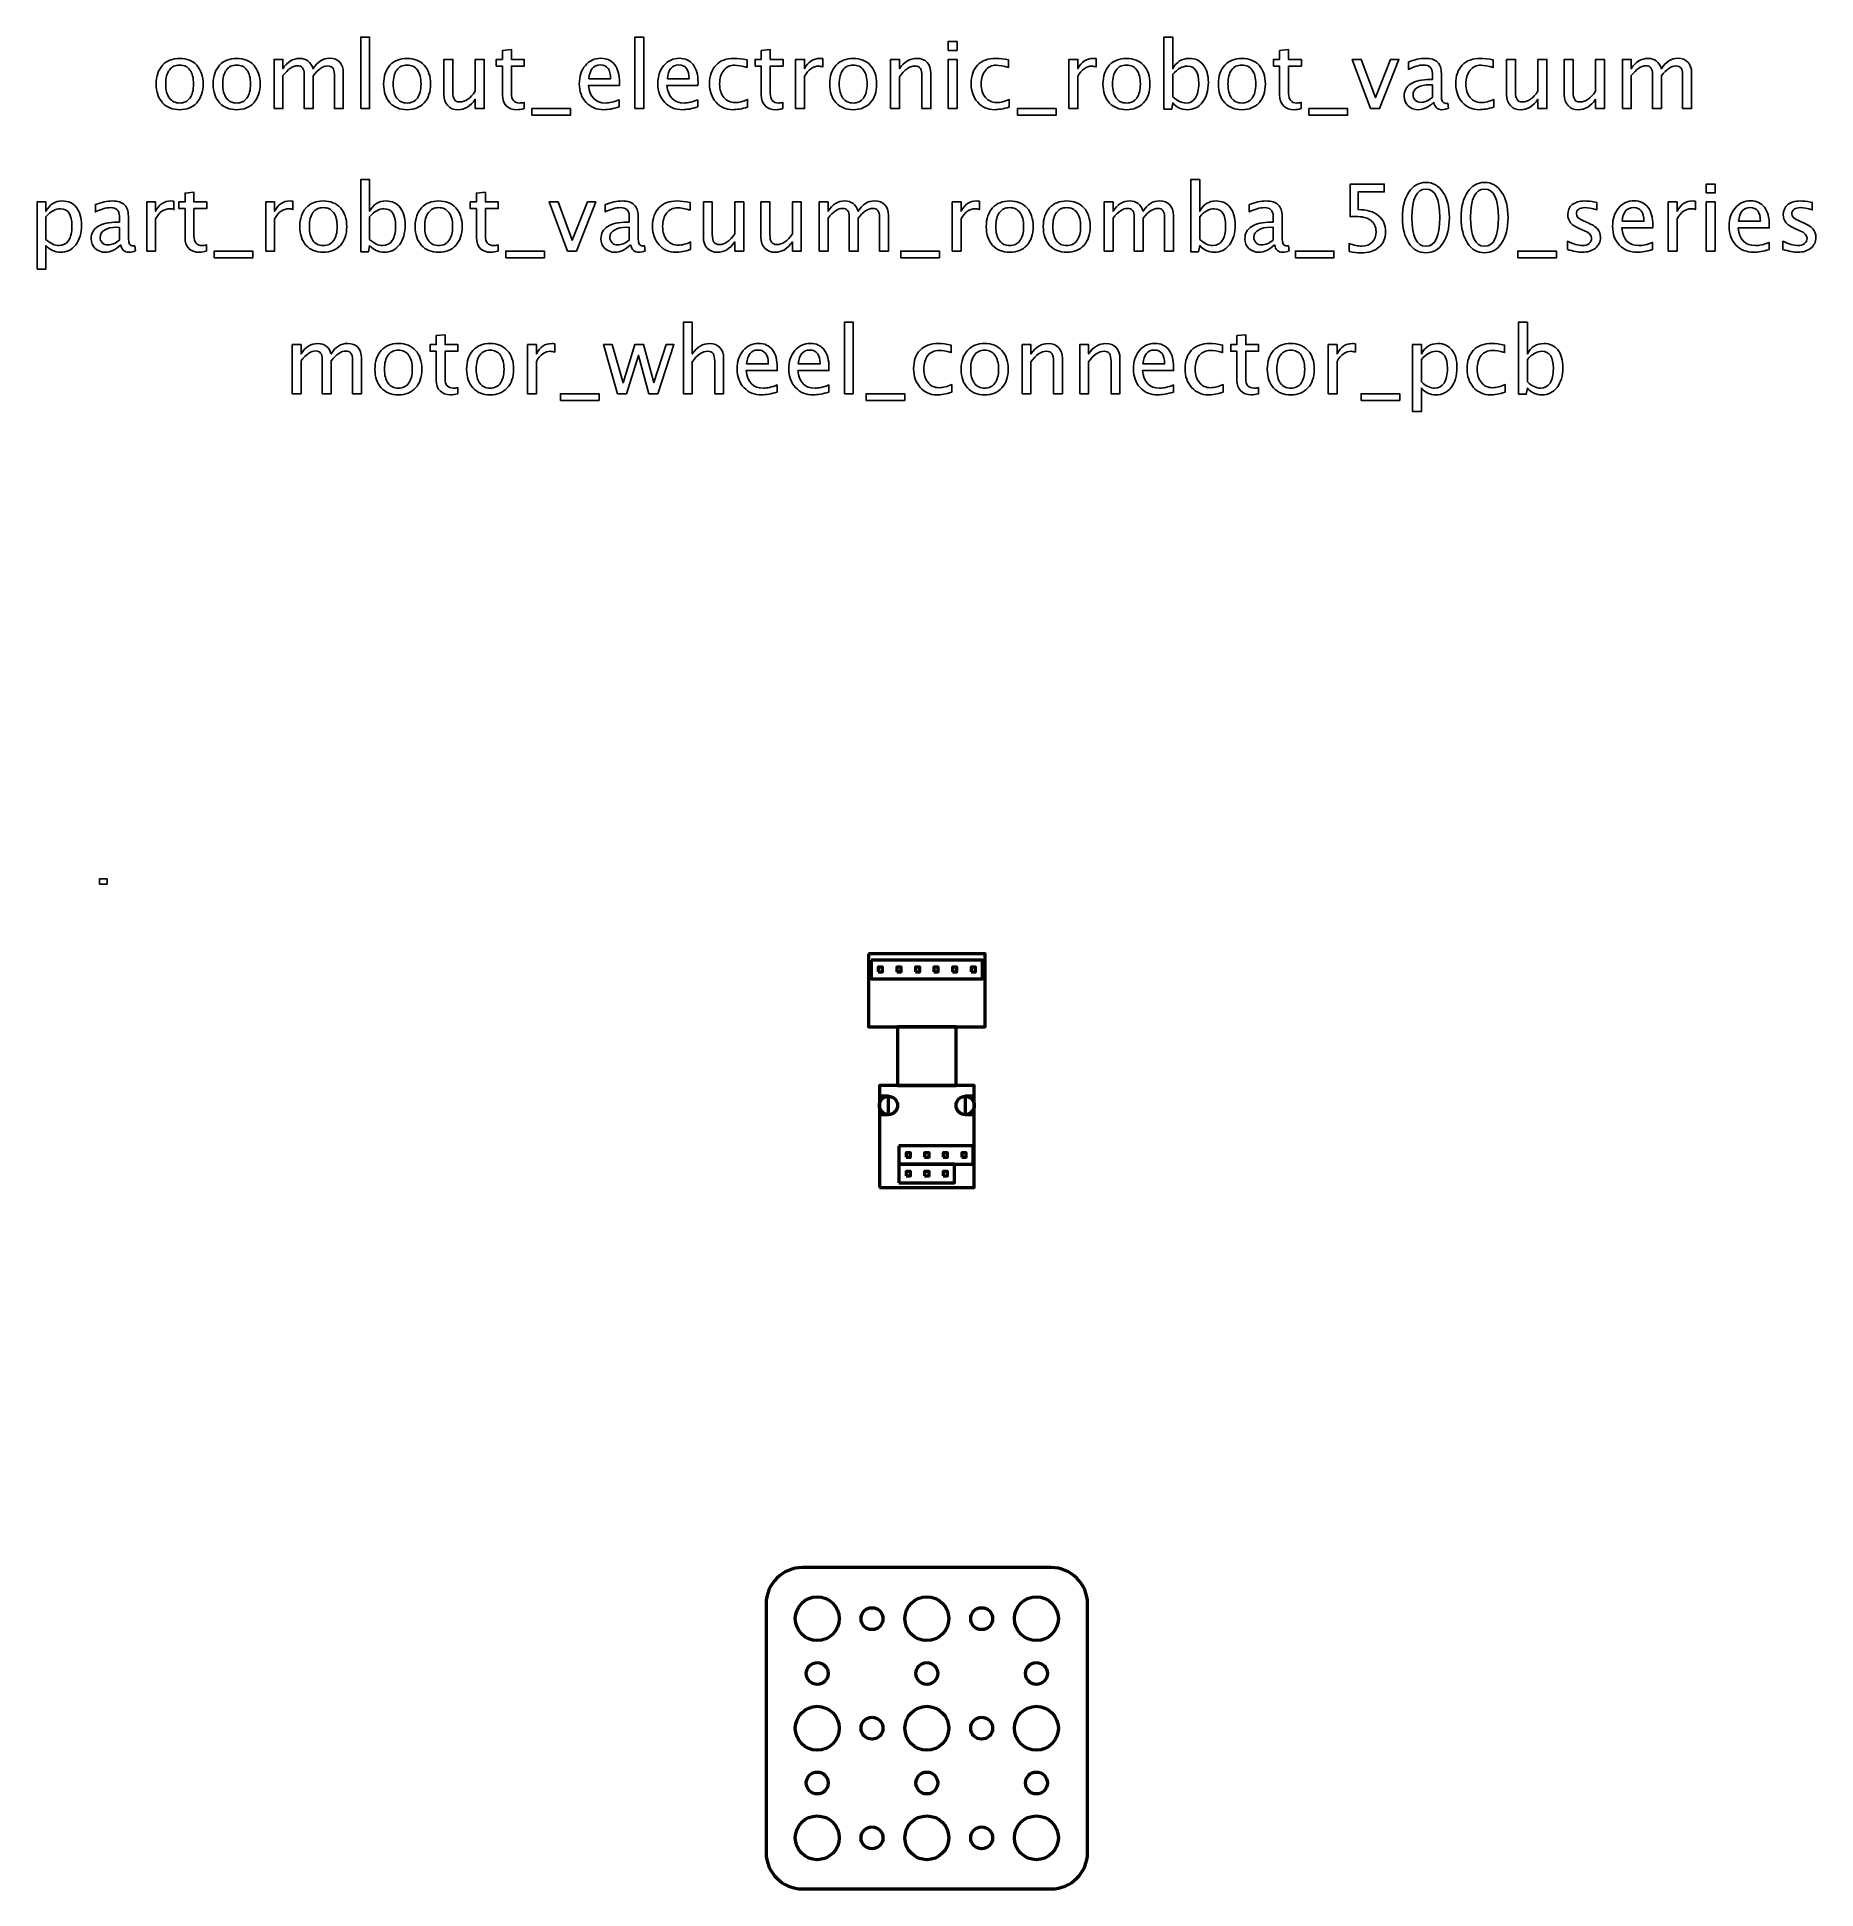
# Model space of a CAD drawing. Header units: centimetres. Extents: x -12.2 to 12.2, y -11.2 to 14.1.
import ezdxf

# ---------------------------------------------------------------- set-up
doc = ezdxf.new("R2010")
doc.units = ezdxf.units.CM
doc.header["$MEASUREMENT"] = 0
doc.header["$XCLIPFRAME"] = 0
doc.layers.add('Layer 1', color=7, linetype='Continuous')
picture_1 = doc.add_image_def('image1.jpg', size_in_pixel=(1440, 1000))

msp = doc.modelspace()

# ---------------------------------------------------------------- linework, layer by layer
at = {"layer": 'Layer 1', "lineweight": 53}
for points in [[(-0.665, 1.356), (-0.605, 1.356), (-0.605, 1.416), (-0.665, 1.416), (-0.665, 1.356)], [(-0.411, 1.356), (-0.351, 1.356), (-0.351, 1.416), (-0.411, 1.416), (-0.411, 1.356)], [(-0.157, 1.356), (-0.097, 1.356), (-0.097, 1.416), (-0.157, 1.416), (-0.157, 1.356)], [(0.097, 1.356), (0.157, 1.356), (0.157, 1.416), (0.097, 1.416), (0.097, 1.356)], [(0.351, 1.356), (0.411, 1.356), (0.411, 1.416), (0.351, 1.416), (0.351, 1.356)], [(0.605, 1.356), (0.665, 1.356), (0.665, 1.416), (0.605, 1.416), (0.605, 1.356)], [(-0.4, -0.2), (0.4, -0.2), (0.4, 0.6), (-0.4, 0.6), (-0.4, -0.2)], [(-0.65, -1.6), (0.65, -1.6), (0.65, -0.2), (-0.65, -0.2), (-0.65, -1.6)], [(-0.64998, -0.59999), (-0.525, -0.59999), (-0.525, -0.35001), (-0.64998, -0.35001), (-0.64998, -0.59999)], [(0.52499, -0.59999), (0.64997, -0.59999), (0.64997, -0.35001), (0.52499, -0.35001), (0.52499, -0.59999)], [(-0.28405, -1.184), (-0.22405, -1.184), (-0.22405, -1.124), (-0.28405, -1.124), (-0.28405, -1.184)], [(-0.03005, -1.184), (0.02995, -1.184), (0.02995, -1.124), (-0.03005, -1.124), (-0.03005, -1.184)], [(0.22395, -1.184), (0.28395, -1.184), (0.28395, -1.124), (0.22395, -1.124), (0.22395, -1.184)], [(0.47795, -1.184), (0.53795, -1.184), (0.53795, -1.124), (0.47795, -1.124), (0.47795, -1.184)], [(-0.38105, -1.535), (0.38095, -1.535), (0.38095, -1.281), (-0.38105, -1.281), (-0.38105, -1.535)], [(-0.28405, -1.438), (-0.22405, -1.438), (-0.22405, -1.378), (-0.28405, -1.378), (-0.28405, -1.438)], [(-0.03005, -1.438), (0.02995, -1.438), (0.02995, -1.378), (-0.03005, -1.378), (-0.03005, -1.438)], [(0.22395, -1.438), (0.28395, -1.438), (0.28395, -1.378), (0.22395, -1.378), (0.22395, -1.438)]]:
    msp.add_lwpolyline(points, close=True, dxfattribs=at)
for centre, major_axis in [((-0.525, -0.475), (0, 0.125)), ((0.52499, -0.475), (0, 0.125)), ((-1.49999, -7.50001), (0, 0.30001)), ((-0.75, -7.5), (0, 0.15)), ((0.00001, -7.50001), (0, 0.30001)), ((0.75, -7.5), (0, 0.15)), ((1.50001, -7.50001), (0, 0.30001)), ((-1.5, -8.25), (0, 0.15)), ((0, -8.25), (0, 0.15)), ((1.5, -8.25), (0, 0.15)), ((-1.49999, -9.00001), (0, 0.30001)), ((-0.75, -9), (0, 0.15)), ((0.00001, -9.00001), (0, 0.30001)), ((0.75, -9), (0, 0.15)), ((1.50001, -9.00001), (0, 0.30001)), ((-1.5, -9.75), (0, 0.15)), ((0, -9.75), (0, 0.15)), ((1.5, -9.75), (0, 0.15)), ((-1.49999, -10.50001), (0, 0.30001)), ((-0.75, -10.5), (0, 0.15)), ((0.00001, -10.50001), (0, 0.30001)), ((0.75, -10.5), (0, 0.15)), ((1.50001, -10.50001), (0, 0.30001))]:
    msp.add_ellipse(centre, major_axis=major_axis, ratio=1, dxfattribs=at)
at = {"layer": 'Layer 1'}
for points, knots in [([(-7.7488, 13.17044), (-7.7488, 13.17044), (-7.7488, 14.14961), (-7.7488, 14.14961), (-7.7488, 14.14961), (-7.7488, 14.14961), (-7.62688, 14.14961), (-7.62688, 14.14961), (-7.62688, 14.14961), (-7.62688, 14.14961), (-7.62688, 13.17044), (-7.62688, 13.17044), (-7.62688, 13.17044), (-7.62688, 13.17044), (-7.7488, 13.17044), (-7.7488, 13.17044)], [0, 0, 0, 0, 0.2, 0.2, 0.2, 0.2, 0.4, 0.4, 0.4, 0.4, 0.6, 0.6, 0.6, 0.6, 1, 1, 1, 1]), ([(-5.51233, 13.17065), (-5.55001, 13.16028), (-5.58281, 13.1552), (-5.61054, 13.1552), (-5.61054, 13.1552), (-5.67277, 13.1552), (-5.72124, 13.17298), (-5.75596, 13.20854), (-5.75596, 13.20854), (-5.79088, 13.2441), (-5.80824, 13.29342), (-5.80824, 13.35671), (-5.80824, 13.35671), (-5.80824, 13.35671), (-5.80824, 13.7521), (-5.80824, 13.7521), (-5.80824, 13.7521), (-5.80824, 13.7521), (-5.89248, 13.7521), (-5.89248, 13.7521), (-5.89248, 13.7521), (-5.89248, 13.7521), (-5.89248, 13.84354), (-5.89248, 13.84354), (-5.89248, 13.84354), (-5.89248, 13.84354), (-5.80824, 13.84354), (-5.80824, 13.84354), (-5.80824, 13.84354), (-5.80824, 13.84354), (-5.80824, 13.96525), (-5.80824, 13.96525), (-5.80824, 13.96525), (-5.80824, 13.96525), (-5.68632, 13.97689), (-5.68632, 13.97689), (-5.68632, 13.97689), (-5.68632, 13.97689), (-5.68632, 13.84354), (-5.68632, 13.84354), (-5.68632, 13.84354), (-5.68632, 13.84354), (-5.50979, 13.84354), (-5.50979, 13.84354), (-5.50979, 13.84354), (-5.50979, 13.84354), (-5.50979, 13.7521), (-5.50979, 13.7521), (-5.50979, 13.7521), (-5.50979, 13.7521), (-5.68632, 13.7521), (-5.68632, 13.7521), (-5.68632, 13.7521), (-5.68632, 13.7521), (-5.68632, 13.37872), (-5.68632, 13.37872), (-5.68632, 13.37872), (-5.68632, 13.29067), (-5.64801, 13.24664), (-5.5716, 13.24664), (-5.5716, 13.24664), (-5.5553, 13.24664), (-5.53561, 13.24939), (-5.51233, 13.25468), (-5.51233, 13.25468), (-5.51233, 13.25468), (-5.51233, 13.17065), (-5.51233, 13.17065)], [0, 0, 0, 0, 0.05555556, 0.05555556, 0.05555556, 0.05555556, 0.11111111, 0.11111111, 0.11111111, 0.11111111, 0.16666667, 0.16666667, 0.16666667, 0.16666667, 0.22222222, 0.22222222, 0.22222222, 0.22222222, 0.27777778, 0.27777778, 0.27777778, 0.27777778, 0.33333333, 0.33333333, 0.33333333, 0.33333333, 0.38888889, 0.38888889, 0.38888889, 0.38888889, 0.44444444, 0.44444444, 0.44444444, 0.44444444, 0.5, 0.5, 0.5, 0.5, 0.55555556, 0.55555556, 0.55555556, 0.55555556, 0.61111111, 0.61111111, 0.61111111, 0.61111111, 0.66666667, 0.66666667, 0.66666667, 0.66666667, 0.72222222, 0.72222222, 0.72222222, 0.72222222, 0.77777778, 0.77777778, 0.77777778, 0.77777778, 0.83333333, 0.83333333, 0.83333333, 0.83333333, 0.88888889, 0.88888889, 0.88888889, 0.88888889, 1, 1, 1, 1]), ([(-3.99574, 13.17044), (-3.99574, 13.17044), (-3.99574, 14.14961), (-3.99574, 14.14961), (-3.99574, 14.14961), (-3.99574, 14.14961), (-3.87382, 14.14961), (-3.87382, 14.14961), (-3.87382, 14.14961), (-3.87382, 14.14961), (-3.87382, 13.17044), (-3.87382, 13.17044), (-3.87382, 13.17044), (-3.87382, 13.17044), (-3.99574, 13.17044), (-3.99574, 13.17044)], [0, 0, 0, 0, 0.2, 0.2, 0.2, 0.2, 0.4, 0.4, 0.4, 0.4, 0.6, 0.6, 0.6, 0.6, 1, 1, 1, 1]), ([(-1.96967, 13.17065), (-2.00735, 13.16028), (-2.04015, 13.1552), (-2.06788, 13.1552), (-2.06788, 13.1552), (-2.13011, 13.1552), (-2.17858, 13.17298), (-2.2133, 13.20854), (-2.2133, 13.20854), (-2.24822, 13.2441), (-2.26558, 13.29342), (-2.26558, 13.35671), (-2.26558, 13.35671), (-2.26558, 13.35671), (-2.26558, 13.7521), (-2.26558, 13.7521), (-2.26558, 13.7521), (-2.26558, 13.7521), (-2.34982, 13.7521), (-2.34982, 13.7521), (-2.34982, 13.7521), (-2.34982, 13.7521), (-2.34982, 13.84354), (-2.34982, 13.84354), (-2.34982, 13.84354), (-2.34982, 13.84354), (-2.26558, 13.84354), (-2.26558, 13.84354), (-2.26558, 13.84354), (-2.26558, 13.84354), (-2.26558, 13.96525), (-2.26558, 13.96525), (-2.26558, 13.96525), (-2.26558, 13.96525), (-2.14366, 13.97689), (-2.14366, 13.97689), (-2.14366, 13.97689), (-2.14366, 13.97689), (-2.14366, 13.84354), (-2.14366, 13.84354), (-2.14366, 13.84354), (-2.14366, 13.84354), (-1.96713, 13.84354), (-1.96713, 13.84354), (-1.96713, 13.84354), (-1.96713, 13.84354), (-1.96713, 13.7521), (-1.96713, 13.7521), (-1.96713, 13.7521), (-1.96713, 13.7521), (-2.14366, 13.7521), (-2.14366, 13.7521), (-2.14366, 13.7521), (-2.14366, 13.7521), (-2.14366, 13.37872), (-2.14366, 13.37872), (-2.14366, 13.37872), (-2.14366, 13.29067), (-2.10535, 13.24664), (-2.02894, 13.24664), (-2.02894, 13.24664), (-2.01264, 13.24664), (-1.99295, 13.24939), (-1.96967, 13.25468), (-1.96967, 13.25468), (-1.96967, 13.25468), (-1.96967, 13.17065), (-1.96967, 13.17065)], [0, 0, 0, 0, 0.05555556, 0.05555556, 0.05555556, 0.05555556, 0.11111111, 0.11111111, 0.11111111, 0.11111111, 0.16666667, 0.16666667, 0.16666667, 0.16666667, 0.22222222, 0.22222222, 0.22222222, 0.22222222, 0.27777778, 0.27777778, 0.27777778, 0.27777778, 0.33333333, 0.33333333, 0.33333333, 0.33333333, 0.38888889, 0.38888889, 0.38888889, 0.38888889, 0.44444444, 0.44444444, 0.44444444, 0.44444444, 0.5, 0.5, 0.5, 0.5, 0.55555556, 0.55555556, 0.55555556, 0.55555556, 0.61111111, 0.61111111, 0.61111111, 0.61111111, 0.66666667, 0.66666667, 0.66666667, 0.66666667, 0.72222222, 0.72222222, 0.72222222, 0.72222222, 0.77777778, 0.77777778, 0.77777778, 0.77777778, 0.83333333, 0.83333333, 0.83333333, 0.83333333, 0.88888889, 0.88888889, 0.88888889, 0.88888889, 1, 1, 1, 1]), ([(0.29241, 13.96673), (0.29241, 13.96673), (0.29241, 14.08865), (0.29241, 14.08865), (0.29241, 14.08865), (0.29241, 14.08865), (0.41433, 14.08865), (0.41433, 14.08865), (0.41433, 14.08865), (0.41433, 14.08865), (0.41433, 13.96673), (0.41433, 13.96673), (0.41433, 13.96673), (0.41433, 13.96673), (0.29241, 13.96673), (0.29241, 13.96673)], [0, 0, 0, 0, 0.2, 0.2, 0.2, 0.2, 0.4, 0.4, 0.4, 0.4, 0.6, 0.6, 0.6, 0.6, 1, 1, 1, 1]), ([(3.24473, 13.16282), (3.24473, 13.16282), (3.24473, 14.14961), (3.24473, 14.14961), (3.24473, 14.14961), (3.24473, 14.14961), (3.36665, 14.14961), (3.36665, 14.14961), (3.36665, 14.14961), (3.36665, 14.14961), (3.36665, 13.71633), (3.36665, 13.71633), (3.36665, 13.71633), (3.4166, 13.81052), (3.49175, 13.85751), (3.59186, 13.85751), (3.59186, 13.85751), (3.67293, 13.85751), (3.73664, 13.82809), (3.78321, 13.76903), (3.78321, 13.76903), (3.82978, 13.70998), (3.85306, 13.62933), (3.85306, 13.5271), (3.85306, 13.5271), (3.85306, 13.41576), (3.8266, 13.3258), (3.7739, 13.25765), (3.7739, 13.25765), (3.72119, 13.18928), (3.65177, 13.1552), (3.56583, 13.1552), (3.56583, 13.1552), (3.48603, 13.1552), (3.41957, 13.18568), (3.36665, 13.24685), (3.36665, 13.24685), (3.36665, 13.24685), (3.35183, 13.16282), (3.35183, 13.16282), (3.35183, 13.16282), (3.35183, 13.16282), (3.24473, 13.16282), (3.24473, 13.16282)], [0, 0, 0, 0, 0.08333333, 0.08333333, 0.08333333, 0.08333333, 0.16666667, 0.16666667, 0.16666667, 0.16666667, 0.25, 0.25, 0.25, 0.25, 0.33333333, 0.33333333, 0.33333333, 0.33333333, 0.41666667, 0.41666667, 0.41666667, 0.41666667, 0.5, 0.5, 0.5, 0.5, 0.58333333, 0.58333333, 0.58333333, 0.58333333, 0.66666667, 0.66666667, 0.66666667, 0.66666667, 0.75, 0.75, 0.75, 0.75, 0.83333333, 0.83333333, 0.83333333, 0.83333333, 1, 1, 1, 1]), ([(5.12517, 13.17065), (5.08749, 13.16028), (5.05469, 13.1552), (5.02696, 13.1552), (5.02696, 13.1552), (4.96473, 13.1552), (4.91626, 13.17298), (4.88154, 13.20854), (4.88154, 13.20854), (4.84662, 13.2441), (4.82926, 13.29342), (4.82926, 13.35671), (4.82926, 13.35671), (4.82926, 13.35671), (4.82926, 13.7521), (4.82926, 13.7521), (4.82926, 13.7521), (4.82926, 13.7521), (4.74502, 13.7521), (4.74502, 13.7521), (4.74502, 13.7521), (4.74502, 13.7521), (4.74502, 13.84354), (4.74502, 13.84354), (4.74502, 13.84354), (4.74502, 13.84354), (4.82926, 13.84354), (4.82926, 13.84354), (4.82926, 13.84354), (4.82926, 13.84354), (4.82926, 13.96525), (4.82926, 13.96525), (4.82926, 13.96525), (4.82926, 13.96525), (4.95118, 13.97689), (4.95118, 13.97689), (4.95118, 13.97689), (4.95118, 13.97689), (4.95118, 13.84354), (4.95118, 13.84354), (4.95118, 13.84354), (4.95118, 13.84354), (5.12771, 13.84354), (5.12771, 13.84354), (5.12771, 13.84354), (5.12771, 13.84354), (5.12771, 13.7521), (5.12771, 13.7521), (5.12771, 13.7521), (5.12771, 13.7521), (4.95118, 13.7521), (4.95118, 13.7521), (4.95118, 13.7521), (4.95118, 13.7521), (4.95118, 13.37872), (4.95118, 13.37872), (4.95118, 13.37872), (4.95118, 13.29067), (4.98949, 13.24664), (5.0659, 13.24664), (5.0659, 13.24664), (5.0822, 13.24664), (5.10189, 13.24939), (5.12517, 13.25468), (5.12517, 13.25468), (5.12517, 13.25468), (5.12517, 13.17065), (5.12517, 13.17065)], [0, 0, 0, 0, 0.05555556, 0.05555556, 0.05555556, 0.05555556, 0.11111111, 0.11111111, 0.11111111, 0.11111111, 0.16666667, 0.16666667, 0.16666667, 0.16666667, 0.22222222, 0.22222222, 0.22222222, 0.22222222, 0.27777778, 0.27777778, 0.27777778, 0.27777778, 0.33333333, 0.33333333, 0.33333333, 0.33333333, 0.38888889, 0.38888889, 0.38888889, 0.38888889, 0.44444444, 0.44444444, 0.44444444, 0.44444444, 0.5, 0.5, 0.5, 0.5, 0.55555556, 0.55555556, 0.55555556, 0.55555556, 0.61111111, 0.61111111, 0.61111111, 0.61111111, 0.66666667, 0.66666667, 0.66666667, 0.66666667, 0.72222222, 0.72222222, 0.72222222, 0.72222222, 0.77777778, 0.77777778, 0.77777778, 0.77777778, 0.83333333, 0.83333333, 0.83333333, 0.83333333, 0.88888889, 0.88888889, 0.88888889, 0.88888889, 1, 1, 1, 1]), ([(-10.22699, 13.1552), (-10.32584, 13.1552), (-10.40415, 13.18674), (-10.46173, 13.24982), (-10.46173, 13.24982), (-10.51951, 13.31289), (-10.5483, 13.39862), (-10.5483, 13.50678), (-10.5483, 13.50678), (-10.5483, 13.61473), (-10.51951, 13.70024), (-10.46173, 13.76311), (-10.46173, 13.76311), (-10.40415, 13.82597), (-10.32584, 13.85751), (-10.22699, 13.85751), (-10.22699, 13.85751), (-10.12814, 13.85751), (-10.04982, 13.82597), (-9.99225, 13.76311), (-9.99225, 13.76311), (-9.93447, 13.70024), (-9.90568, 13.61473), (-9.90568, 13.50678), (-9.90568, 13.50678), (-9.90568, 13.39862), (-9.93447, 13.31289), (-9.99225, 13.24982), (-9.99225, 13.24982), (-10.04982, 13.18674), (-10.12814, 13.1552), (-10.22699, 13.1552)], [0, 0, 0, 0, 0.11111111, 0.11111111, 0.11111111, 0.11111111, 0.22222222, 0.22222222, 0.22222222, 0.22222222, 0.33333333, 0.33333333, 0.33333333, 0.33333333, 0.44444444, 0.44444444, 0.44444444, 0.44444444, 0.55555556, 0.55555556, 0.55555556, 0.55555556, 0.66666667, 0.66666667, 0.66666667, 0.66666667, 0.77777778, 0.77777778, 0.77777778, 0.77777778, 1, 1, 1, 1]), ([(-10.2272, 13.24664), (-10.16688, 13.24664), (-10.11989, 13.26929), (-10.08644, 13.3148), (-10.08644, 13.3148), (-10.05321, 13.36009), (-10.03649, 13.42423), (-10.03649, 13.50678), (-10.03649, 13.50678), (-10.03649, 13.58912), (-10.05321, 13.65304), (-10.08644, 13.69834), (-10.08644, 13.69834), (-10.11989, 13.74342), (-10.16688, 13.76607), (-10.2272, 13.76607), (-10.2272, 13.76607), (-10.28774, 13.76607), (-10.33473, 13.74342), (-10.36775, 13.69834), (-10.36775, 13.69834), (-10.40098, 13.65304), (-10.41749, 13.58912), (-10.41749, 13.50678), (-10.41749, 13.50678), (-10.41749, 13.42423), (-10.40098, 13.36009), (-10.36775, 13.3148), (-10.36775, 13.3148), (-10.33473, 13.26929), (-10.28774, 13.24664), (-10.2272, 13.24664)], [0, 0, 0, 0, 0.11111111, 0.11111111, 0.11111111, 0.11111111, 0.22222222, 0.22222222, 0.22222222, 0.22222222, 0.33333333, 0.33333333, 0.33333333, 0.33333333, 0.44444444, 0.44444444, 0.44444444, 0.44444444, 0.55555556, 0.55555556, 0.55555556, 0.55555556, 0.66666667, 0.66666667, 0.66666667, 0.66666667, 0.77777778, 0.77777778, 0.77777778, 0.77777778, 1, 1, 1, 1]), ([(-9.44679, 13.1552), (-9.54564, 13.1552), (-9.62395, 13.18674), (-9.68153, 13.24982), (-9.68153, 13.24982), (-9.73931, 13.31289), (-9.7681, 13.39862), (-9.7681, 13.50678), (-9.7681, 13.50678), (-9.7681, 13.61473), (-9.73931, 13.70024), (-9.68153, 13.76311), (-9.68153, 13.76311), (-9.62395, 13.82597), (-9.54564, 13.85751), (-9.44679, 13.85751), (-9.44679, 13.85751), (-9.34794, 13.85751), (-9.26962, 13.82597), (-9.21205, 13.76311), (-9.21205, 13.76311), (-9.15427, 13.70024), (-9.12548, 13.61473), (-9.12548, 13.50678), (-9.12548, 13.50678), (-9.12548, 13.39862), (-9.15427, 13.31289), (-9.21205, 13.24982), (-9.21205, 13.24982), (-9.26962, 13.18674), (-9.34794, 13.1552), (-9.44679, 13.1552)], [0, 0, 0, 0, 0.11111111, 0.11111111, 0.11111111, 0.11111111, 0.22222222, 0.22222222, 0.22222222, 0.22222222, 0.33333333, 0.33333333, 0.33333333, 0.33333333, 0.44444444, 0.44444444, 0.44444444, 0.44444444, 0.55555556, 0.55555556, 0.55555556, 0.55555556, 0.66666667, 0.66666667, 0.66666667, 0.66666667, 0.77777778, 0.77777778, 0.77777778, 0.77777778, 1, 1, 1, 1]), ([(-9.447, 13.24664), (-9.38668, 13.24664), (-9.33969, 13.26929), (-9.30624, 13.3148), (-9.30624, 13.3148), (-9.27301, 13.36009), (-9.25629, 13.42423), (-9.25629, 13.50678), (-9.25629, 13.50678), (-9.25629, 13.58912), (-9.27301, 13.65304), (-9.30624, 13.69834), (-9.30624, 13.69834), (-9.33969, 13.74342), (-9.38668, 13.76607), (-9.447, 13.76607), (-9.447, 13.76607), (-9.50754, 13.76607), (-9.55453, 13.74342), (-9.58755, 13.69834), (-9.58755, 13.69834), (-9.62078, 13.65304), (-9.63729, 13.58912), (-9.63729, 13.50678), (-9.63729, 13.50678), (-9.63729, 13.42423), (-9.62078, 13.36009), (-9.58755, 13.3148), (-9.58755, 13.3148), (-9.55453, 13.26929), (-9.50754, 13.24664), (-9.447, 13.24664)], [0, 0, 0, 0, 0.11111111, 0.11111111, 0.11111111, 0.11111111, 0.22222222, 0.22222222, 0.22222222, 0.22222222, 0.33333333, 0.33333333, 0.33333333, 0.33333333, 0.44444444, 0.44444444, 0.44444444, 0.44444444, 0.55555556, 0.55555556, 0.55555556, 0.55555556, 0.66666667, 0.66666667, 0.66666667, 0.66666667, 0.77777778, 0.77777778, 0.77777778, 0.77777778, 1, 1, 1, 1]), ([(-8.93456, 13.17044), (-8.93456, 13.17044), (-8.93456, 13.84354), (-8.93456, 13.84354), (-8.93456, 13.84354), (-8.93456, 13.84354), (-8.81264, 13.84354), (-8.81264, 13.84354), (-8.81264, 13.84354), (-8.81264, 13.84354), (-8.81264, 13.71633), (-8.81264, 13.71633), (-8.81264, 13.71633), (-8.75316, 13.81052), (-8.67696, 13.85751), (-8.58362, 13.85751), (-8.58362, 13.85751), (-8.49366, 13.85751), (-8.43249, 13.81052), (-8.39989, 13.71633), (-8.39989, 13.71633), (-8.3421, 13.81137), (-8.26675, 13.85878), (-8.17425, 13.85878), (-8.17425, 13.85878), (-8.1152, 13.85878), (-8.06927, 13.84142), (-8.03646, 13.8065), (-8.03646, 13.8065), (-8.00365, 13.77157), (-7.98714, 13.72268), (-7.98714, 13.65981), (-7.98714, 13.65981), (-7.98714, 13.65981), (-7.98714, 13.17044), (-7.98714, 13.17044), (-7.98714, 13.17044), (-7.98714, 13.17044), (-8.10906, 13.17044), (-8.10906, 13.17044), (-8.10906, 13.17044), (-8.10906, 13.17044), (-8.10906, 13.63971), (-8.10906, 13.63971), (-8.10906, 13.63971), (-8.10906, 13.71633), (-8.13954, 13.75464), (-8.2005, 13.75464), (-8.2005, 13.75464), (-8.26379, 13.75464), (-8.33025, 13.70998), (-8.39989, 13.62044), (-8.39989, 13.62044), (-8.39989, 13.62044), (-8.39989, 13.17044), (-8.39989, 13.17044), (-8.39989, 13.17044), (-8.39989, 13.17044), (-8.52181, 13.17044), (-8.52181, 13.17044), (-8.52181, 13.17044), (-8.52181, 13.17044), (-8.52181, 13.64013), (-8.52181, 13.64013), (-8.52181, 13.64013), (-8.52181, 13.71739), (-8.55271, 13.75591), (-8.61473, 13.75591), (-8.61473, 13.75591), (-8.67633, 13.75591), (-8.74237, 13.71104), (-8.81264, 13.62108), (-8.81264, 13.62108), (-8.81264, 13.62108), (-8.81264, 13.17044), (-8.81264, 13.17044), (-8.81264, 13.17044), (-8.81264, 13.17044), (-8.93456, 13.17044), (-8.93456, 13.17044)], [0, 0, 0, 0, 0.04761905, 0.04761905, 0.04761905, 0.04761905, 0.0952381, 0.0952381, 0.0952381, 0.0952381, 0.14285714, 0.14285714, 0.14285714, 0.14285714, 0.19047619, 0.19047619, 0.19047619, 0.19047619, 0.23809524, 0.23809524, 0.23809524, 0.23809524, 0.28571429, 0.28571429, 0.28571429, 0.28571429, 0.33333333, 0.33333333, 0.33333333, 0.33333333, 0.38095238, 0.38095238, 0.38095238, 0.38095238, 0.42857143, 0.42857143, 0.42857143, 0.42857143, 0.47619048, 0.47619048, 0.47619048, 0.47619048, 0.52380952, 0.52380952, 0.52380952, 0.52380952, 0.57142857, 0.57142857, 0.57142857, 0.57142857, 0.61904762, 0.61904762, 0.61904762, 0.61904762, 0.66666667, 0.66666667, 0.66666667, 0.66666667, 0.71428571, 0.71428571, 0.71428571, 0.71428571, 0.76190476, 0.76190476, 0.76190476, 0.76190476, 0.80952381, 0.80952381, 0.80952381, 0.80952381, 0.85714286, 0.85714286, 0.85714286, 0.85714286, 0.9047619, 0.9047619, 0.9047619, 0.9047619, 1, 1, 1, 1]), ([(-7.1138, 13.1552), (-7.21265, 13.1552), (-7.29096, 13.18674), (-7.34854, 13.24982), (-7.34854, 13.24982), (-7.40632, 13.31289), (-7.43511, 13.39862), (-7.43511, 13.50678), (-7.43511, 13.50678), (-7.43511, 13.61473), (-7.40632, 13.70024), (-7.34854, 13.76311), (-7.34854, 13.76311), (-7.29096, 13.82597), (-7.21265, 13.85751), (-7.1138, 13.85751), (-7.1138, 13.85751), (-7.01495, 13.85751), (-6.93663, 13.82597), (-6.87906, 13.76311), (-6.87906, 13.76311), (-6.82128, 13.70024), (-6.79249, 13.61473), (-6.79249, 13.50678), (-6.79249, 13.50678), (-6.79249, 13.39862), (-6.82128, 13.31289), (-6.87906, 13.24982), (-6.87906, 13.24982), (-6.93663, 13.18674), (-7.01495, 13.1552), (-7.1138, 13.1552)], [0, 0, 0, 0, 0.11111111, 0.11111111, 0.11111111, 0.11111111, 0.22222222, 0.22222222, 0.22222222, 0.22222222, 0.33333333, 0.33333333, 0.33333333, 0.33333333, 0.44444444, 0.44444444, 0.44444444, 0.44444444, 0.55555556, 0.55555556, 0.55555556, 0.55555556, 0.66666667, 0.66666667, 0.66666667, 0.66666667, 0.77777778, 0.77777778, 0.77777778, 0.77777778, 1, 1, 1, 1]), ([(-7.11401, 13.24664), (-7.05369, 13.24664), (-7.0067, 13.26929), (-6.97325, 13.3148), (-6.97325, 13.3148), (-6.94002, 13.36009), (-6.9233, 13.42423), (-6.9233, 13.50678), (-6.9233, 13.50678), (-6.9233, 13.58912), (-6.94002, 13.65304), (-6.97325, 13.69834), (-6.97325, 13.69834), (-7.0067, 13.74342), (-7.05369, 13.76607), (-7.11401, 13.76607), (-7.11401, 13.76607), (-7.17455, 13.76607), (-7.22154, 13.74342), (-7.25456, 13.69834), (-7.25456, 13.69834), (-7.28779, 13.65304), (-7.3043, 13.58912), (-7.3043, 13.50678), (-7.3043, 13.50678), (-7.3043, 13.42423), (-7.28779, 13.36009), (-7.25456, 13.3148), (-7.25456, 13.3148), (-7.22154, 13.26929), (-7.17455, 13.24664), (-7.11401, 13.24664)], [0, 0, 0, 0, 0.11111111, 0.11111111, 0.11111111, 0.11111111, 0.22222222, 0.22222222, 0.22222222, 0.22222222, 0.33333333, 0.33333333, 0.33333333, 0.33333333, 0.44444444, 0.44444444, 0.44444444, 0.44444444, 0.55555556, 0.55555556, 0.55555556, 0.55555556, 0.66666667, 0.66666667, 0.66666667, 0.66666667, 0.77777778, 0.77777778, 0.77777778, 0.77777778, 1, 1, 1, 1]), ([(-6.17993, 13.17044), (-6.17993, 13.17044), (-6.17993, 13.29702), (-6.17993, 13.29702), (-6.17993, 13.29702), (-6.24491, 13.2024), (-6.32386, 13.1552), (-6.41657, 13.1552), (-6.41657, 13.1552), (-6.47542, 13.1552), (-6.52219, 13.17362), (-6.55691, 13.21066), (-6.55691, 13.21066), (-6.59183, 13.2477), (-6.60919, 13.29744), (-6.60919, 13.36031), (-6.60919, 13.36031), (-6.60919, 13.36031), (-6.60919, 13.84354), (-6.60919, 13.84354), (-6.60919, 13.84354), (-6.60919, 13.84354), (-6.48727, 13.84354), (-6.48727, 13.84354), (-6.48727, 13.84354), (-6.48727, 13.84354), (-6.48727, 13.4001), (-6.48727, 13.4001), (-6.48727, 13.4001), (-6.48727, 13.34951), (-6.47986, 13.31374), (-6.46526, 13.29257), (-6.46526, 13.29257), (-6.45044, 13.27119), (-6.42589, 13.26061), (-6.39138, 13.26061), (-6.39138, 13.26061), (-6.31688, 13.26061), (-6.24618, 13.30951), (-6.17993, 13.40751), (-6.17993, 13.40751), (-6.17993, 13.40751), (-6.17993, 13.84354), (-6.17993, 13.84354), (-6.17993, 13.84354), (-6.17993, 13.84354), (-6.05801, 13.84354), (-6.05801, 13.84354), (-6.05801, 13.84354), (-6.05801, 13.84354), (-6.05801, 13.17044), (-6.05801, 13.17044), (-6.05801, 13.17044), (-6.05801, 13.17044), (-6.17993, 13.17044), (-6.17993, 13.17044)], [0, 0, 0, 0, 0.06666667, 0.06666667, 0.06666667, 0.06666667, 0.13333333, 0.13333333, 0.13333333, 0.13333333, 0.2, 0.2, 0.2, 0.2, 0.26666667, 0.26666667, 0.26666667, 0.26666667, 0.33333333, 0.33333333, 0.33333333, 0.33333333, 0.4, 0.4, 0.4, 0.4, 0.46666667, 0.46666667, 0.46666667, 0.46666667, 0.53333333, 0.53333333, 0.53333333, 0.53333333, 0.6, 0.6, 0.6, 0.6, 0.66666667, 0.66666667, 0.66666667, 0.66666667, 0.73333333, 0.73333333, 0.73333333, 0.73333333, 0.8, 0.8, 0.8, 0.8, 0.86666667, 0.86666667, 0.86666667, 0.86666667, 1, 1, 1, 1]), ([(-4.20931, 13.19203), (-4.29122, 13.16748), (-4.36129, 13.1552), (-4.41971, 13.1552), (-4.41971, 13.1552), (-4.5194, 13.1552), (-4.60047, 13.18822), (-4.66291, 13.25405), (-4.66291, 13.25405), (-4.72535, 13.31988), (-4.75668, 13.40518), (-4.75668, 13.51017), (-4.75668, 13.51017), (-4.75668, 13.61198), (-4.72916, 13.69559), (-4.67392, 13.76099), (-4.67392, 13.76099), (-4.61867, 13.82618), (-4.54798, 13.85878), (-4.46183, 13.85878), (-4.46183, 13.85878), (-4.38034, 13.85878), (-4.31726, 13.82978), (-4.27281, 13.77179), (-4.27281, 13.77179), (-4.22836, 13.71379), (-4.20613, 13.63166), (-4.20613, 13.52519), (-4.20613, 13.52519), (-4.20613, 13.52519), (-4.20677, 13.48794), (-4.20677, 13.48794), (-4.20677, 13.48794), (-4.20677, 13.48794), (-4.63222, 13.48794), (-4.63222, 13.48794), (-4.63222, 13.48794), (-4.61444, 13.32707), (-4.53591, 13.24664), (-4.39685, 13.24664), (-4.39685, 13.24664), (-4.34583, 13.24664), (-4.28339, 13.26103), (-4.20931, 13.28982), (-4.20931, 13.28982), (-4.20931, 13.28982), (-4.20931, 13.19203), (-4.20931, 13.19203)], [0, 0, 0, 0, 0.07692308, 0.07692308, 0.07692308, 0.07692308, 0.15384615, 0.15384615, 0.15384615, 0.15384615, 0.23076923, 0.23076923, 0.23076923, 0.23076923, 0.30769231, 0.30769231, 0.30769231, 0.30769231, 0.38461538, 0.38461538, 0.38461538, 0.38461538, 0.46153846, 0.46153846, 0.46153846, 0.46153846, 0.53846154, 0.53846154, 0.53846154, 0.53846154, 0.61538462, 0.61538462, 0.61538462, 0.61538462, 0.69230769, 0.69230769, 0.69230769, 0.69230769, 0.76923077, 0.76923077, 0.76923077, 0.76923077, 0.84615385, 0.84615385, 0.84615385, 0.84615385, 1, 1, 1, 1]), ([(-4.62587, 13.57938), (-4.62587, 13.57938), (-4.32869, 13.57938), (-4.32869, 13.57938), (-4.32869, 13.57938), (-4.32869, 13.70469), (-4.37547, 13.76734), (-4.46881, 13.76734), (-4.46881, 13.76734), (-4.56279, 13.76734), (-4.61507, 13.70469), (-4.62587, 13.57938)], [0, 0, 0, 0, 0.25, 0.25, 0.25, 0.25, 0.5, 0.5, 0.5, 0.5, 1, 1, 1, 1]), ([(-3.13468, 13.19203), (-3.21659, 13.16748), (-3.28666, 13.1552), (-3.34508, 13.1552), (-3.34508, 13.1552), (-3.44477, 13.1552), (-3.52584, 13.18822), (-3.58828, 13.25405), (-3.58828, 13.25405), (-3.65072, 13.31988), (-3.68205, 13.40518), (-3.68205, 13.51017), (-3.68205, 13.51017), (-3.68205, 13.61198), (-3.65453, 13.69559), (-3.59929, 13.76099), (-3.59929, 13.76099), (-3.54404, 13.82618), (-3.47335, 13.85878), (-3.3872, 13.85878), (-3.3872, 13.85878), (-3.30571, 13.85878), (-3.24263, 13.82978), (-3.19818, 13.77179), (-3.19818, 13.77179), (-3.15373, 13.71379), (-3.1315, 13.63166), (-3.1315, 13.52519), (-3.1315, 13.52519), (-3.1315, 13.52519), (-3.13214, 13.48794), (-3.13214, 13.48794), (-3.13214, 13.48794), (-3.13214, 13.48794), (-3.55759, 13.48794), (-3.55759, 13.48794), (-3.55759, 13.48794), (-3.53981, 13.32707), (-3.46128, 13.24664), (-3.32222, 13.24664), (-3.32222, 13.24664), (-3.2712, 13.24664), (-3.20876, 13.26103), (-3.13468, 13.28982), (-3.13468, 13.28982), (-3.13468, 13.28982), (-3.13468, 13.19203), (-3.13468, 13.19203)], [0, 0, 0, 0, 0.07692308, 0.07692308, 0.07692308, 0.07692308, 0.15384615, 0.15384615, 0.15384615, 0.15384615, 0.23076923, 0.23076923, 0.23076923, 0.23076923, 0.30769231, 0.30769231, 0.30769231, 0.30769231, 0.38461538, 0.38461538, 0.38461538, 0.38461538, 0.46153846, 0.46153846, 0.46153846, 0.46153846, 0.53846154, 0.53846154, 0.53846154, 0.53846154, 0.61538462, 0.61538462, 0.61538462, 0.61538462, 0.69230769, 0.69230769, 0.69230769, 0.69230769, 0.76923077, 0.76923077, 0.76923077, 0.76923077, 0.84615385, 0.84615385, 0.84615385, 0.84615385, 1, 1, 1, 1]), ([(-3.55124, 13.57938), (-3.55124, 13.57938), (-3.25406, 13.57938), (-3.25406, 13.57938), (-3.25406, 13.57938), (-3.25406, 13.70469), (-3.30084, 13.76734), (-3.39418, 13.76734), (-3.39418, 13.76734), (-3.48816, 13.76734), (-3.54044, 13.70469), (-3.55124, 13.57938)], [0, 0, 0, 0, 0.25, 0.25, 0.25, 0.25, 0.5, 0.5, 0.5, 0.5, 1, 1, 1, 1]), ([(-2.45375, 13.19076), (-2.5327, 13.16705), (-2.60086, 13.1552), (-2.65822, 13.1552), (-2.65822, 13.1552), (-2.74924, 13.1552), (-2.82459, 13.18886), (-2.88449, 13.25595), (-2.88449, 13.25595), (-2.94439, 13.32326), (-2.97445, 13.40814), (-2.97445, 13.51038), (-2.97445, 13.51038), (-2.97445, 13.6196), (-2.94482, 13.7049), (-2.88555, 13.76586), (-2.88555, 13.76586), (-2.82628, 13.82703), (-2.74352, 13.85751), (-2.63726, 13.85751), (-2.63726, 13.85751), (-2.58498, 13.85751), (-2.52614, 13.85031), (-2.46137, 13.83592), (-2.46137, 13.83592), (-2.46137, 13.83592), (-2.46137, 13.73305), (-2.46137, 13.73305), (-2.46137, 13.73305), (-2.53016, 13.75337), (-2.58625, 13.76353), (-2.62943, 13.76353), (-2.62943, 13.76353), (-2.69209, 13.76353), (-2.74225, 13.74004), (-2.77972, 13.69326), (-2.77972, 13.69326), (-2.81718, 13.64648), (-2.83602, 13.58404), (-2.83602, 13.50614), (-2.83602, 13.50614), (-2.83602, 13.43058), (-2.81655, 13.36962), (-2.77781, 13.32284), (-2.77781, 13.32284), (-2.73908, 13.27627), (-2.68849, 13.25299), (-2.62562, 13.25299), (-2.62562, 13.25299), (-2.56995, 13.25299), (-2.5128, 13.26738), (-2.45375, 13.29617), (-2.45375, 13.29617), (-2.45375, 13.29617), (-2.45375, 13.19076), (-2.45375, 13.19076)], [0, 0, 0, 0, 0.06666667, 0.06666667, 0.06666667, 0.06666667, 0.13333333, 0.13333333, 0.13333333, 0.13333333, 0.2, 0.2, 0.2, 0.2, 0.26666667, 0.26666667, 0.26666667, 0.26666667, 0.33333333, 0.33333333, 0.33333333, 0.33333333, 0.4, 0.4, 0.4, 0.4, 0.46666667, 0.46666667, 0.46666667, 0.46666667, 0.53333333, 0.53333333, 0.53333333, 0.53333333, 0.6, 0.6, 0.6, 0.6, 0.66666667, 0.66666667, 0.66666667, 0.66666667, 0.73333333, 0.73333333, 0.73333333, 0.73333333, 0.8, 0.8, 0.8, 0.8, 0.86666667, 0.86666667, 0.86666667, 0.86666667, 1, 1, 1, 1]), ([(-1.79568, 13.17044), (-1.79568, 13.17044), (-1.79568, 13.84354), (-1.79568, 13.84354), (-1.79568, 13.84354), (-1.79568, 13.84354), (-1.67376, 13.84354), (-1.67376, 13.84354), (-1.67376, 13.84354), (-1.67376, 13.84354), (-1.67376, 13.71633), (-1.67376, 13.71633), (-1.67376, 13.71633), (-1.62529, 13.81052), (-1.55501, 13.85751), (-1.46273, 13.85751), (-1.46273, 13.85751), (-1.45024, 13.85751), (-1.43712, 13.85645), (-1.42357, 13.85434), (-1.42357, 13.85434), (-1.42357, 13.85434), (-1.42357, 13.74025), (-1.42357, 13.74025), (-1.42357, 13.74025), (-1.44474, 13.74723), (-1.46336, 13.75083), (-1.47945, 13.75083), (-1.47945, 13.75083), (-1.55692, 13.75083), (-1.62169, 13.70511), (-1.67376, 13.61346), (-1.67376, 13.61346), (-1.67376, 13.61346), (-1.67376, 13.17044), (-1.67376, 13.17044), (-1.67376, 13.17044), (-1.67376, 13.17044), (-1.79568, 13.17044), (-1.79568, 13.17044)], [0, 0, 0, 0, 0.09090909, 0.09090909, 0.09090909, 0.09090909, 0.18181818, 0.18181818, 0.18181818, 0.18181818, 0.27272727, 0.27272727, 0.27272727, 0.27272727, 0.36363636, 0.36363636, 0.36363636, 0.36363636, 0.45454545, 0.45454545, 0.45454545, 0.45454545, 0.54545455, 0.54545455, 0.54545455, 0.54545455, 0.63636364, 0.63636364, 0.63636364, 0.63636364, 0.72727273, 0.72727273, 0.72727273, 0.72727273, 0.81818182, 0.81818182, 0.81818182, 0.81818182, 1, 1, 1, 1]), ([(-1.00807, 13.1552), (-1.10692, 13.1552), (-1.18523, 13.18674), (-1.24281, 13.24982), (-1.24281, 13.24982), (-1.30059, 13.31289), (-1.32938, 13.39862), (-1.32938, 13.50678), (-1.32938, 13.50678), (-1.32938, 13.61473), (-1.30059, 13.70024), (-1.24281, 13.76311), (-1.24281, 13.76311), (-1.18523, 13.82597), (-1.10692, 13.85751), (-1.00807, 13.85751), (-1.00807, 13.85751), (-0.90922, 13.85751), (-0.8309, 13.82597), (-0.77333, 13.76311), (-0.77333, 13.76311), (-0.71555, 13.70024), (-0.68676, 13.61473), (-0.68676, 13.50678), (-0.68676, 13.50678), (-0.68676, 13.39862), (-0.71555, 13.31289), (-0.77333, 13.24982), (-0.77333, 13.24982), (-0.8309, 13.18674), (-0.90922, 13.1552), (-1.00807, 13.1552)], [0, 0, 0, 0, 0.11111111, 0.11111111, 0.11111111, 0.11111111, 0.22222222, 0.22222222, 0.22222222, 0.22222222, 0.33333333, 0.33333333, 0.33333333, 0.33333333, 0.44444444, 0.44444444, 0.44444444, 0.44444444, 0.55555556, 0.55555556, 0.55555556, 0.55555556, 0.66666667, 0.66666667, 0.66666667, 0.66666667, 0.77777778, 0.77777778, 0.77777778, 0.77777778, 1, 1, 1, 1]), ([(-1.00828, 13.24664), (-0.94796, 13.24664), (-0.90097, 13.26929), (-0.86752, 13.3148), (-0.86752, 13.3148), (-0.83429, 13.36009), (-0.81757, 13.42423), (-0.81757, 13.50678), (-0.81757, 13.50678), (-0.81757, 13.58912), (-0.83429, 13.65304), (-0.86752, 13.69834), (-0.86752, 13.69834), (-0.90097, 13.74342), (-0.94796, 13.76607), (-1.00828, 13.76607), (-1.00828, 13.76607), (-1.06882, 13.76607), (-1.11581, 13.74342), (-1.14883, 13.69834), (-1.14883, 13.69834), (-1.18206, 13.65304), (-1.19857, 13.58912), (-1.19857, 13.50678), (-1.19857, 13.50678), (-1.19857, 13.42423), (-1.18206, 13.36009), (-1.14883, 13.3148), (-1.14883, 13.3148), (-1.11581, 13.26929), (-1.06882, 13.24664), (-1.00828, 13.24664)], [0, 0, 0, 0, 0.11111111, 0.11111111, 0.11111111, 0.11111111, 0.22222222, 0.22222222, 0.22222222, 0.22222222, 0.33333333, 0.33333333, 0.33333333, 0.33333333, 0.44444444, 0.44444444, 0.44444444, 0.44444444, 0.55555556, 0.55555556, 0.55555556, 0.55555556, 0.66666667, 0.66666667, 0.66666667, 0.66666667, 0.77777778, 0.77777778, 0.77777778, 0.77777778, 1, 1, 1, 1]), ([(-0.49584, 13.17044), (-0.49584, 13.17044), (-0.49584, 13.84354), (-0.49584, 13.84354), (-0.49584, 13.84354), (-0.49584, 13.84354), (-0.37392, 13.84354), (-0.37392, 13.84354), (-0.37392, 13.84354), (-0.37392, 13.84354), (-0.37392, 13.71633), (-0.37392, 13.71633), (-0.37392, 13.71633), (-0.30936, 13.81052), (-0.2302, 13.85751), (-0.13664, 13.85751), (-0.13664, 13.85751), (-0.0778, 13.85751), (-0.03102, 13.8391), (0.00348, 13.80205), (0.00348, 13.80205), (0.03798, 13.76522), (0.05534, 13.71548), (0.05534, 13.65325), (0.05534, 13.65325), (0.05534, 13.65325), (0.05534, 13.17044), (0.05534, 13.17044), (0.05534, 13.17044), (0.05534, 13.17044), (-0.06658, 13.17044), (-0.06658, 13.17044), (-0.06658, 13.17044), (-0.06658, 13.17044), (-0.06658, 13.61346), (-0.06658, 13.61346), (-0.06658, 13.61346), (-0.06658, 13.66341), (-0.07399, 13.69897), (-0.08859, 13.72014), (-0.08859, 13.72014), (-0.10341, 13.74152), (-0.12775, 13.7521), (-0.16183, 13.7521), (-0.16183, 13.7521), (-0.23676, 13.7521), (-0.30746, 13.70321), (-0.37392, 13.60542), (-0.37392, 13.60542), (-0.37392, 13.60542), (-0.37392, 13.17044), (-0.37392, 13.17044), (-0.37392, 13.17044), (-0.37392, 13.17044), (-0.49584, 13.17044), (-0.49584, 13.17044)], [0, 0, 0, 0, 0.06666667, 0.06666667, 0.06666667, 0.06666667, 0.13333333, 0.13333333, 0.13333333, 0.13333333, 0.2, 0.2, 0.2, 0.2, 0.26666667, 0.26666667, 0.26666667, 0.26666667, 0.33333333, 0.33333333, 0.33333333, 0.33333333, 0.4, 0.4, 0.4, 0.4, 0.46666667, 0.46666667, 0.46666667, 0.46666667, 0.53333333, 0.53333333, 0.53333333, 0.53333333, 0.6, 0.6, 0.6, 0.6, 0.66666667, 0.66666667, 0.66666667, 0.66666667, 0.73333333, 0.73333333, 0.73333333, 0.73333333, 0.8, 0.8, 0.8, 0.8, 0.86666667, 0.86666667, 0.86666667, 0.86666667, 1, 1, 1, 1]), ([(0.29241, 13.17044), (0.29241, 13.17044), (0.29241, 13.84354), (0.29241, 13.84354), (0.29241, 13.84354), (0.29241, 13.84354), (0.41433, 13.84354), (0.41433, 13.84354), (0.41433, 13.84354), (0.41433, 13.84354), (0.41433, 13.17044), (0.41433, 13.17044), (0.41433, 13.17044), (0.41433, 13.17044), (0.29241, 13.17044), (0.29241, 13.17044)], [0, 0, 0, 0, 0.2, 0.2, 0.2, 0.2, 0.4, 0.4, 0.4, 0.4, 0.6, 0.6, 0.6, 0.6, 1, 1, 1, 1]), ([(1.1268, 13.19076), (1.04785, 13.16705), (0.97969, 13.1552), (0.92233, 13.1552), (0.92233, 13.1552), (0.83131, 13.1552), (0.75596, 13.18886), (0.69606, 13.25595), (0.69606, 13.25595), (0.63616, 13.32326), (0.6061, 13.40814), (0.6061, 13.51038), (0.6061, 13.51038), (0.6061, 13.6196), (0.63573, 13.7049), (0.695, 13.76586), (0.695, 13.76586), (0.75427, 13.82703), (0.83703, 13.85751), (0.94329, 13.85751), (0.94329, 13.85751), (0.99557, 13.85751), (1.05441, 13.85031), (1.11918, 13.83592), (1.11918, 13.83592), (1.11918, 13.83592), (1.11918, 13.73305), (1.11918, 13.73305), (1.11918, 13.73305), (1.05039, 13.75337), (0.9943, 13.76353), (0.95112, 13.76353), (0.95112, 13.76353), (0.88846, 13.76353), (0.8383, 13.74004), (0.80083, 13.69326), (0.80083, 13.69326), (0.76337, 13.64648), (0.74453, 13.58404), (0.74453, 13.50614), (0.74453, 13.50614), (0.74453, 13.43058), (0.764, 13.36962), (0.80274, 13.32284), (0.80274, 13.32284), (0.84147, 13.27627), (0.89206, 13.25299), (0.95493, 13.25299), (0.95493, 13.25299), (1.0106, 13.25299), (1.06775, 13.26738), (1.1268, 13.29617), (1.1268, 13.29617), (1.1268, 13.29617), (1.1268, 13.19076), (1.1268, 13.19076)], [0, 0, 0, 0, 0.06666667, 0.06666667, 0.06666667, 0.06666667, 0.13333333, 0.13333333, 0.13333333, 0.13333333, 0.2, 0.2, 0.2, 0.2, 0.26666667, 0.26666667, 0.26666667, 0.26666667, 0.33333333, 0.33333333, 0.33333333, 0.33333333, 0.4, 0.4, 0.4, 0.4, 0.46666667, 0.46666667, 0.46666667, 0.46666667, 0.53333333, 0.53333333, 0.53333333, 0.53333333, 0.6, 0.6, 0.6, 0.6, 0.66666667, 0.66666667, 0.66666667, 0.66666667, 0.73333333, 0.73333333, 0.73333333, 0.73333333, 0.8, 0.8, 0.8, 0.8, 0.86666667, 0.86666667, 0.86666667, 0.86666667, 1, 1, 1, 1]), ([(1.94489, 13.17044), (1.94489, 13.17044), (1.94489, 13.84354), (1.94489, 13.84354), (1.94489, 13.84354), (1.94489, 13.84354), (2.06681, 13.84354), (2.06681, 13.84354), (2.06681, 13.84354), (2.06681, 13.84354), (2.06681, 13.71633), (2.06681, 13.71633), (2.06681, 13.71633), (2.11528, 13.81052), (2.18556, 13.85751), (2.27784, 13.85751), (2.27784, 13.85751), (2.29033, 13.85751), (2.30345, 13.85645), (2.317, 13.85434), (2.317, 13.85434), (2.317, 13.85434), (2.317, 13.74025), (2.317, 13.74025), (2.317, 13.74025), (2.29583, 13.74723), (2.27721, 13.75083), (2.26112, 13.75083), (2.26112, 13.75083), (2.18365, 13.75083), (2.11888, 13.70511), (2.06681, 13.61346), (2.06681, 13.61346), (2.06681, 13.61346), (2.06681, 13.17044), (2.06681, 13.17044), (2.06681, 13.17044), (2.06681, 13.17044), (1.94489, 13.17044), (1.94489, 13.17044)], [0, 0, 0, 0, 0.09090909, 0.09090909, 0.09090909, 0.09090909, 0.18181818, 0.18181818, 0.18181818, 0.18181818, 0.27272727, 0.27272727, 0.27272727, 0.27272727, 0.36363636, 0.36363636, 0.36363636, 0.36363636, 0.45454545, 0.45454545, 0.45454545, 0.45454545, 0.54545455, 0.54545455, 0.54545455, 0.54545455, 0.63636364, 0.63636364, 0.63636364, 0.63636364, 0.72727273, 0.72727273, 0.72727273, 0.72727273, 0.81818182, 0.81818182, 0.81818182, 0.81818182, 1, 1, 1, 1]), ([(2.7325, 13.1552), (2.63365, 13.1552), (2.55534, 13.18674), (2.49776, 13.24982), (2.49776, 13.24982), (2.43998, 13.31289), (2.41119, 13.39862), (2.41119, 13.50678), (2.41119, 13.50678), (2.41119, 13.61473), (2.43998, 13.70024), (2.49776, 13.76311), (2.49776, 13.76311), (2.55534, 13.82597), (2.63365, 13.85751), (2.7325, 13.85751), (2.7325, 13.85751), (2.83135, 13.85751), (2.90967, 13.82597), (2.96724, 13.76311), (2.96724, 13.76311), (3.02502, 13.70024), (3.05381, 13.61473), (3.05381, 13.50678), (3.05381, 13.50678), (3.05381, 13.39862), (3.02502, 13.31289), (2.96724, 13.24982), (2.96724, 13.24982), (2.90967, 13.18674), (2.83135, 13.1552), (2.7325, 13.1552)], [0, 0, 0, 0, 0.11111111, 0.11111111, 0.11111111, 0.11111111, 0.22222222, 0.22222222, 0.22222222, 0.22222222, 0.33333333, 0.33333333, 0.33333333, 0.33333333, 0.44444444, 0.44444444, 0.44444444, 0.44444444, 0.55555556, 0.55555556, 0.55555556, 0.55555556, 0.66666667, 0.66666667, 0.66666667, 0.66666667, 0.77777778, 0.77777778, 0.77777778, 0.77777778, 1, 1, 1, 1]), ([(2.73229, 13.24664), (2.79261, 13.24664), (2.8396, 13.26929), (2.87305, 13.3148), (2.87305, 13.3148), (2.90628, 13.36009), (2.923, 13.42423), (2.923, 13.50678), (2.923, 13.50678), (2.923, 13.58912), (2.90628, 13.65304), (2.87305, 13.69834), (2.87305, 13.69834), (2.8396, 13.74342), (2.79261, 13.76607), (2.73229, 13.76607), (2.73229, 13.76607), (2.67175, 13.76607), (2.62476, 13.74342), (2.59174, 13.69834), (2.59174, 13.69834), (2.55851, 13.65304), (2.542, 13.58912), (2.542, 13.50678), (2.542, 13.50678), (2.542, 13.42423), (2.55851, 13.36009), (2.59174, 13.3148), (2.59174, 13.3148), (2.62476, 13.26929), (2.67175, 13.24664), (2.73229, 13.24664)], [0, 0, 0, 0, 0.11111111, 0.11111111, 0.11111111, 0.11111111, 0.22222222, 0.22222222, 0.22222222, 0.22222222, 0.33333333, 0.33333333, 0.33333333, 0.33333333, 0.44444444, 0.44444444, 0.44444444, 0.44444444, 0.55555556, 0.55555556, 0.55555556, 0.55555556, 0.66666667, 0.66666667, 0.66666667, 0.66666667, 0.77777778, 0.77777778, 0.77777778, 0.77777778, 1, 1, 1, 1]), ([(3.36665, 13.33088), (3.42952, 13.27479), (3.48942, 13.24664), (3.54636, 13.24664), (3.54636, 13.24664), (3.60245, 13.24664), (3.64584, 13.27014), (3.67632, 13.31691), (3.67632, 13.31691), (3.70701, 13.36369), (3.72225, 13.42952), (3.72225, 13.51461), (3.72225, 13.51461), (3.72225, 13.67209), (3.67018, 13.75083), (3.56604, 13.75083), (3.56604, 13.75083), (3.49788, 13.75083), (3.43142, 13.714), (3.36665, 13.64013), (3.36665, 13.64013), (3.36665, 13.64013), (3.36665, 13.33088), (3.36665, 13.33088)], [0, 0, 0, 0, 0.14285714, 0.14285714, 0.14285714, 0.14285714, 0.28571429, 0.28571429, 0.28571429, 0.28571429, 0.42857143, 0.42857143, 0.42857143, 0.42857143, 0.57142857, 0.57142857, 0.57142857, 0.57142857, 0.71428571, 0.71428571, 0.71428571, 0.71428571, 1, 1, 1, 1]), ([(4.31195, 13.1552), (4.2131, 13.1552), (4.13479, 13.18674), (4.07721, 13.24982), (4.07721, 13.24982), (4.01943, 13.31289), (3.99064, 13.39862), (3.99064, 13.50678), (3.99064, 13.50678), (3.99064, 13.61473), (4.01943, 13.70024), (4.07721, 13.76311), (4.07721, 13.76311), (4.13479, 13.82597), (4.2131, 13.85751), (4.31195, 13.85751), (4.31195, 13.85751), (4.4108, 13.85751), (4.48912, 13.82597), (4.54669, 13.76311), (4.54669, 13.76311), (4.60447, 13.70024), (4.63326, 13.61473), (4.63326, 13.50678), (4.63326, 13.50678), (4.63326, 13.39862), (4.60447, 13.31289), (4.54669, 13.24982), (4.54669, 13.24982), (4.48912, 13.18674), (4.4108, 13.1552), (4.31195, 13.1552)], [0, 0, 0, 0, 0.11111111, 0.11111111, 0.11111111, 0.11111111, 0.22222222, 0.22222222, 0.22222222, 0.22222222, 0.33333333, 0.33333333, 0.33333333, 0.33333333, 0.44444444, 0.44444444, 0.44444444, 0.44444444, 0.55555556, 0.55555556, 0.55555556, 0.55555556, 0.66666667, 0.66666667, 0.66666667, 0.66666667, 0.77777778, 0.77777778, 0.77777778, 0.77777778, 1, 1, 1, 1]), ([(4.31174, 13.24664), (4.37206, 13.24664), (4.41905, 13.26929), (4.4525, 13.3148), (4.4525, 13.3148), (4.48573, 13.36009), (4.50245, 13.42423), (4.50245, 13.50678), (4.50245, 13.50678), (4.50245, 13.58912), (4.48573, 13.65304), (4.4525, 13.69834), (4.4525, 13.69834), (4.41905, 13.74342), (4.37206, 13.76607), (4.31174, 13.76607), (4.31174, 13.76607), (4.2512, 13.76607), (4.20421, 13.74342), (4.17119, 13.69834), (4.17119, 13.69834), (4.13796, 13.65304), (4.12145, 13.58912), (4.12145, 13.50678), (4.12145, 13.50678), (4.12145, 13.42423), (4.13796, 13.36009), (4.17119, 13.3148), (4.17119, 13.3148), (4.20421, 13.26929), (4.2512, 13.24664), (4.31174, 13.24664)], [0, 0, 0, 0, 0.11111111, 0.11111111, 0.11111111, 0.11111111, 0.22222222, 0.22222222, 0.22222222, 0.22222222, 0.33333333, 0.33333333, 0.33333333, 0.33333333, 0.44444444, 0.44444444, 0.44444444, 0.44444444, 0.55555556, 0.55555556, 0.55555556, 0.55555556, 0.66666667, 0.66666667, 0.66666667, 0.66666667, 0.77777778, 0.77777778, 0.77777778, 0.77777778, 1, 1, 1, 1]), ([(6.07428, 13.17044), (6.07428, 13.17044), (5.82367, 13.84354), (5.82367, 13.84354), (5.82367, 13.84354), (5.82367, 13.84354), (5.94559, 13.84354), (5.94559, 13.84354), (5.94559, 13.84354), (5.94559, 13.84354), (6.14096, 13.32051), (6.14096, 13.32051), (6.14096, 13.32051), (6.14096, 13.32051), (6.34776, 13.84354), (6.34776, 13.84354), (6.34776, 13.84354), (6.34776, 13.84354), (6.46248, 13.84354), (6.46248, 13.84354), (6.46248, 13.84354), (6.46248, 13.84354), (6.19642, 13.17044), (6.19642, 13.17044), (6.19642, 13.17044), (6.19642, 13.17044), (6.07428, 13.17044), (6.07428, 13.17044)], [0, 0, 0, 0, 0.125, 0.125, 0.125, 0.125, 0.25, 0.25, 0.25, 0.25, 0.375, 0.375, 0.375, 0.375, 0.5, 0.5, 0.5, 0.5, 0.625, 0.625, 0.625, 0.625, 0.75, 0.75, 0.75, 0.75, 1, 1, 1, 1]), ([(6.93831, 13.25617), (6.86508, 13.18886), (6.79459, 13.1552), (6.72686, 13.1552), (6.72686, 13.1552), (6.67119, 13.1552), (6.62483, 13.17256), (6.58822, 13.20748), (6.58822, 13.20748), (6.55139, 13.24241), (6.53297, 13.28643), (6.53297, 13.33956), (6.53297, 13.33956), (6.53297, 13.41301), (6.56387, 13.46953), (6.62568, 13.5089), (6.62568, 13.5089), (6.68749, 13.54827), (6.77618, 13.56795), (6.89175, 13.56795), (6.89175, 13.56795), (6.89175, 13.56795), (6.92032, 13.56795), (6.92032, 13.56795), (6.92032, 13.56795), (6.92032, 13.56795), (6.92032, 13.64902), (6.92032, 13.64902), (6.92032, 13.64902), (6.92032, 13.72712), (6.87968, 13.76607), (6.79819, 13.76607), (6.79819, 13.76607), (6.73511, 13.76607), (6.66611, 13.74617), (6.59139, 13.70638), (6.59139, 13.70638), (6.59139, 13.70638), (6.59139, 13.80671), (6.59139, 13.80671), (6.59139, 13.80671), (6.67352, 13.84058), (6.75099, 13.85751), (6.82359, 13.85751), (6.82359, 13.85751), (6.89831, 13.85751), (6.95355, 13.84058), (6.9889, 13.8065), (6.9889, 13.8065), (7.02446, 13.77242), (7.04224, 13.71993), (7.04224, 13.64902), (7.04224, 13.64902), (7.04224, 13.64902), (7.04224, 13.34485), (7.04224, 13.34485), (7.04224, 13.34485), (7.04224, 13.27522), (7.06362, 13.24029), (7.10659, 13.24029), (7.10659, 13.24029), (7.11188, 13.24029), (7.11971, 13.24114), (7.13008, 13.24283), (7.13008, 13.24283), (7.13008, 13.24283), (7.13876, 13.1751), (7.13876, 13.1751), (7.13876, 13.1751), (7.11103, 13.16176), (7.08055, 13.1552), (7.04711, 13.1552), (7.04711, 13.1552), (6.99017, 13.1552), (6.95398, 13.18886), (6.93831, 13.25617)], [0, 0, 0, 0, 0.05, 0.05, 0.05, 0.05, 0.1, 0.1, 0.1, 0.1, 0.15, 0.15, 0.15, 0.15, 0.2, 0.2, 0.2, 0.2, 0.25, 0.25, 0.25, 0.25, 0.3, 0.3, 0.3, 0.3, 0.35, 0.35, 0.35, 0.35, 0.4, 0.4, 0.4, 0.4, 0.45, 0.45, 0.45, 0.45, 0.5, 0.5, 0.5, 0.5, 0.55, 0.55, 0.55, 0.55, 0.6, 0.6, 0.6, 0.6, 0.65, 0.65, 0.65, 0.65, 0.7, 0.7, 0.7, 0.7, 0.75, 0.75, 0.75, 0.75, 0.8, 0.8, 0.8, 0.8, 0.85, 0.85, 0.85, 0.85, 0.9, 0.9, 0.9, 0.9, 1, 1, 1, 1]), ([(7.76, 13.19076), (7.68105, 13.16705), (7.61289, 13.1552), (7.55553, 13.1552), (7.55553, 13.1552), (7.46451, 13.1552), (7.38916, 13.18886), (7.32926, 13.25595), (7.32926, 13.25595), (7.26936, 13.32326), (7.2393, 13.40814), (7.2393, 13.51038), (7.2393, 13.51038), (7.2393, 13.6196), (7.26893, 13.7049), (7.3282, 13.76586), (7.3282, 13.76586), (7.38747, 13.82703), (7.47023, 13.85751), (7.57649, 13.85751), (7.57649, 13.85751), (7.62877, 13.85751), (7.68761, 13.85031), (7.75238, 13.83592), (7.75238, 13.83592), (7.75238, 13.83592), (7.75238, 13.73305), (7.75238, 13.73305), (7.75238, 13.73305), (7.68359, 13.75337), (7.6275, 13.76353), (7.58432, 13.76353), (7.58432, 13.76353), (7.52166, 13.76353), (7.4715, 13.74004), (7.43403, 13.69326), (7.43403, 13.69326), (7.39657, 13.64648), (7.37773, 13.58404), (7.37773, 13.50614), (7.37773, 13.50614), (7.37773, 13.43058), (7.3972, 13.36962), (7.43594, 13.32284), (7.43594, 13.32284), (7.47467, 13.27627), (7.52526, 13.25299), (7.58813, 13.25299), (7.58813, 13.25299), (7.6438, 13.25299), (7.70095, 13.26738), (7.76, 13.29617), (7.76, 13.29617), (7.76, 13.29617), (7.76, 13.19076), (7.76, 13.19076)], [0, 0, 0, 0, 0.06666667, 0.06666667, 0.06666667, 0.06666667, 0.13333333, 0.13333333, 0.13333333, 0.13333333, 0.2, 0.2, 0.2, 0.2, 0.26666667, 0.26666667, 0.26666667, 0.26666667, 0.33333333, 0.33333333, 0.33333333, 0.33333333, 0.4, 0.4, 0.4, 0.4, 0.46666667, 0.46666667, 0.46666667, 0.46666667, 0.53333333, 0.53333333, 0.53333333, 0.53333333, 0.6, 0.6, 0.6, 0.6, 0.66666667, 0.66666667, 0.66666667, 0.66666667, 0.73333333, 0.73333333, 0.73333333, 0.73333333, 0.8, 0.8, 0.8, 0.8, 0.86666667, 0.86666667, 0.86666667, 0.86666667, 1, 1, 1, 1]), ([(8.36473, 13.17044), (8.36473, 13.17044), (8.36473, 13.29702), (8.36473, 13.29702), (8.36473, 13.29702), (8.29975, 13.2024), (8.2208, 13.1552), (8.12809, 13.1552), (8.12809, 13.1552), (8.06924, 13.1552), (8.02247, 13.17362), (7.98775, 13.21066), (7.98775, 13.21066), (7.95283, 13.2477), (7.93547, 13.29744), (7.93547, 13.36031), (7.93547, 13.36031), (7.93547, 13.36031), (7.93547, 13.84354), (7.93547, 13.84354), (7.93547, 13.84354), (7.93547, 13.84354), (8.05739, 13.84354), (8.05739, 13.84354), (8.05739, 13.84354), (8.05739, 13.84354), (8.05739, 13.4001), (8.05739, 13.4001), (8.05739, 13.4001), (8.05739, 13.34951), (8.0648, 13.31374), (8.0794, 13.29257), (8.0794, 13.29257), (8.09422, 13.27119), (8.11877, 13.26061), (8.15328, 13.26061), (8.15328, 13.26061), (8.22778, 13.26061), (8.29848, 13.30951), (8.36473, 13.40751), (8.36473, 13.40751), (8.36473, 13.40751), (8.36473, 13.84354), (8.36473, 13.84354), (8.36473, 13.84354), (8.36473, 13.84354), (8.48665, 13.84354), (8.48665, 13.84354), (8.48665, 13.84354), (8.48665, 13.84354), (8.48665, 13.17044), (8.48665, 13.17044), (8.48665, 13.17044), (8.48665, 13.17044), (8.36473, 13.17044), (8.36473, 13.17044)], [0, 0, 0, 0, 0.06666667, 0.06666667, 0.06666667, 0.06666667, 0.13333333, 0.13333333, 0.13333333, 0.13333333, 0.2, 0.2, 0.2, 0.2, 0.26666667, 0.26666667, 0.26666667, 0.26666667, 0.33333333, 0.33333333, 0.33333333, 0.33333333, 0.4, 0.4, 0.4, 0.4, 0.46666667, 0.46666667, 0.46666667, 0.46666667, 0.53333333, 0.53333333, 0.53333333, 0.53333333, 0.6, 0.6, 0.6, 0.6, 0.66666667, 0.66666667, 0.66666667, 0.66666667, 0.73333333, 0.73333333, 0.73333333, 0.73333333, 0.8, 0.8, 0.8, 0.8, 0.86666667, 0.86666667, 0.86666667, 0.86666667, 1, 1, 1, 1]), ([(9.15298, 13.17044), (9.15298, 13.17044), (9.15298, 13.29702), (9.15298, 13.29702), (9.15298, 13.29702), (9.088, 13.2024), (9.00905, 13.1552), (8.91634, 13.1552), (8.91634, 13.1552), (8.85749, 13.1552), (8.81072, 13.17362), (8.776, 13.21066), (8.776, 13.21066), (8.74108, 13.2477), (8.72372, 13.29744), (8.72372, 13.36031), (8.72372, 13.36031), (8.72372, 13.36031), (8.72372, 13.84354), (8.72372, 13.84354), (8.72372, 13.84354), (8.72372, 13.84354), (8.84564, 13.84354), (8.84564, 13.84354), (8.84564, 13.84354), (8.84564, 13.84354), (8.84564, 13.4001), (8.84564, 13.4001), (8.84564, 13.4001), (8.84564, 13.34951), (8.85305, 13.31374), (8.86765, 13.29257), (8.86765, 13.29257), (8.88247, 13.27119), (8.90702, 13.26061), (8.94153, 13.26061), (8.94153, 13.26061), (9.01603, 13.26061), (9.08673, 13.30951), (9.15298, 13.40751), (9.15298, 13.40751), (9.15298, 13.40751), (9.15298, 13.84354), (9.15298, 13.84354), (9.15298, 13.84354), (9.15298, 13.84354), (9.2749, 13.84354), (9.2749, 13.84354), (9.2749, 13.84354), (9.2749, 13.84354), (9.2749, 13.17044), (9.2749, 13.17044), (9.2749, 13.17044), (9.2749, 13.17044), (9.15298, 13.17044), (9.15298, 13.17044)], [0, 0, 0, 0, 0.06666667, 0.06666667, 0.06666667, 0.06666667, 0.13333333, 0.13333333, 0.13333333, 0.13333333, 0.2, 0.2, 0.2, 0.2, 0.26666667, 0.26666667, 0.26666667, 0.26666667, 0.33333333, 0.33333333, 0.33333333, 0.33333333, 0.4, 0.4, 0.4, 0.4, 0.46666667, 0.46666667, 0.46666667, 0.46666667, 0.53333333, 0.53333333, 0.53333333, 0.53333333, 0.6, 0.6, 0.6, 0.6, 0.66666667, 0.66666667, 0.66666667, 0.66666667, 0.73333333, 0.73333333, 0.73333333, 0.73333333, 0.8, 0.8, 0.8, 0.8, 0.86666667, 0.86666667, 0.86666667, 0.86666667, 1, 1, 1, 1]), ([(9.51959, 13.17044), (9.51959, 13.17044), (9.51959, 13.84354), (9.51959, 13.84354), (9.51959, 13.84354), (9.51959, 13.84354), (9.64151, 13.84354), (9.64151, 13.84354), (9.64151, 13.84354), (9.64151, 13.84354), (9.64151, 13.71633), (9.64151, 13.71633), (9.64151, 13.71633), (9.70099, 13.81052), (9.77719, 13.85751), (9.87053, 13.85751), (9.87053, 13.85751), (9.96049, 13.85751), (10.02166, 13.81052), (10.05426, 13.71633), (10.05426, 13.71633), (10.11205, 13.81137), (10.1874, 13.85878), (10.2799, 13.85878), (10.2799, 13.85878), (10.33895, 13.85878), (10.38488, 13.84142), (10.41769, 13.8065), (10.41769, 13.8065), (10.4505, 13.77157), (10.46701, 13.72268), (10.46701, 13.65981), (10.46701, 13.65981), (10.46701, 13.65981), (10.46701, 13.17044), (10.46701, 13.17044), (10.46701, 13.17044), (10.46701, 13.17044), (10.34509, 13.17044), (10.34509, 13.17044), (10.34509, 13.17044), (10.34509, 13.17044), (10.34509, 13.63971), (10.34509, 13.63971), (10.34509, 13.63971), (10.34509, 13.71633), (10.31461, 13.75464), (10.25365, 13.75464), (10.25365, 13.75464), (10.19036, 13.75464), (10.1239, 13.70998), (10.05426, 13.62044), (10.05426, 13.62044), (10.05426, 13.62044), (10.05426, 13.17044), (10.05426, 13.17044), (10.05426, 13.17044), (10.05426, 13.17044), (9.93234, 13.17044), (9.93234, 13.17044), (9.93234, 13.17044), (9.93234, 13.17044), (9.93234, 13.64013), (9.93234, 13.64013), (9.93234, 13.64013), (9.93234, 13.71739), (9.90144, 13.75591), (9.83942, 13.75591), (9.83942, 13.75591), (9.77782, 13.75591), (9.71178, 13.71104), (9.64151, 13.62108), (9.64151, 13.62108), (9.64151, 13.62108), (9.64151, 13.17044), (9.64151, 13.17044), (9.64151, 13.17044), (9.64151, 13.17044), (9.51959, 13.17044), (9.51959, 13.17044)], [0, 0, 0, 0, 0.04761905, 0.04761905, 0.04761905, 0.04761905, 0.0952381, 0.0952381, 0.0952381, 0.0952381, 0.14285714, 0.14285714, 0.14285714, 0.14285714, 0.19047619, 0.19047619, 0.19047619, 0.19047619, 0.23809524, 0.23809524, 0.23809524, 0.23809524, 0.28571429, 0.28571429, 0.28571429, 0.28571429, 0.33333333, 0.33333333, 0.33333333, 0.33333333, 0.38095238, 0.38095238, 0.38095238, 0.38095238, 0.42857143, 0.42857143, 0.42857143, 0.42857143, 0.47619048, 0.47619048, 0.47619048, 0.47619048, 0.52380952, 0.52380952, 0.52380952, 0.52380952, 0.57142857, 0.57142857, 0.57142857, 0.57142857, 0.61904762, 0.61904762, 0.61904762, 0.61904762, 0.66666667, 0.66666667, 0.66666667, 0.66666667, 0.71428571, 0.71428571, 0.71428571, 0.71428571, 0.76190476, 0.76190476, 0.76190476, 0.76190476, 0.80952381, 0.80952381, 0.80952381, 0.80952381, 0.85714286, 0.85714286, 0.85714286, 0.85714286, 0.9047619, 0.9047619, 0.9047619, 0.9047619, 1, 1, 1, 1]), ([(6.92032, 13.32263), (6.92032, 13.32263), (6.92032, 13.49556), (6.92032, 13.49556), (6.92032, 13.49556), (6.92032, 13.49556), (6.88116, 13.49683), (6.88116, 13.49683), (6.88116, 13.49683), (6.81343, 13.49683), (6.75882, 13.48434), (6.71712, 13.45937), (6.71712, 13.45937), (6.67563, 13.43418), (6.65489, 13.40095), (6.65489, 13.35946), (6.65489, 13.35946), (6.65489, 13.33046), (6.66526, 13.30591), (6.68579, 13.2858), (6.68579, 13.2858), (6.70654, 13.26569), (6.73173, 13.25553), (6.76157, 13.25553), (6.76157, 13.25553), (6.81237, 13.25553), (6.86529, 13.27797), (6.92032, 13.32263)], [0, 0, 0, 0, 0.125, 0.125, 0.125, 0.125, 0.25, 0.25, 0.25, 0.25, 0.375, 0.375, 0.375, 0.375, 0.5, 0.5, 0.5, 0.5, 0.625, 0.625, 0.625, 0.625, 0.75, 0.75, 0.75, 0.75, 1, 1, 1, 1]), ([(-5.40692, 13.079), (-5.40692, 13.079), (-5.40692, 13.17044), (-5.40692, 13.17044), (-5.40692, 13.17044), (-5.40692, 13.17044), (-4.8786, 13.17044), (-4.8786, 13.17044), (-4.8786, 13.17044), (-4.8786, 13.17044), (-4.8786, 13.079), (-4.8786, 13.079), (-4.8786, 13.079), (-4.8786, 13.079), (-5.40692, 13.079), (-5.40692, 13.079)], [0, 0, 0, 0, 0.2, 0.2, 0.2, 0.2, 0.4, 0.4, 0.4, 0.4, 0.6, 0.6, 0.6, 0.6, 1, 1, 1, 1]), ([(1.24131, 13.079), (1.24131, 13.079), (1.24131, 13.17044), (1.24131, 13.17044), (1.24131, 13.17044), (1.24131, 13.17044), (1.76963, 13.17044), (1.76963, 13.17044), (1.76963, 13.17044), (1.76963, 13.17044), (1.76963, 13.079), (1.76963, 13.079), (1.76963, 13.079), (1.76963, 13.079), (1.24131, 13.079), (1.24131, 13.079)], [0, 0, 0, 0, 0.2, 0.2, 0.2, 0.2, 0.4, 0.4, 0.4, 0.4, 0.6, 0.6, 0.6, 0.6, 1, 1, 1, 1]), ([(5.23058, 13.079), (5.23058, 13.079), (5.23058, 13.17044), (5.23058, 13.17044), (5.23058, 13.17044), (5.23058, 13.17044), (5.7589, 13.17044), (5.7589, 13.17044), (5.7589, 13.17044), (5.7589, 13.17044), (5.7589, 13.079), (5.7589, 13.079), (5.7589, 13.079), (5.7589, 13.079), (5.23058, 13.079), (5.23058, 13.079)], [0, 0, 0, 0, 0.2, 0.2, 0.2, 0.2, 0.4, 0.4, 0.4, 0.4, 0.6, 0.6, 0.6, 0.6, 1, 1, 1, 1]), ([(-7.7488, 11.21125), (-7.7488, 11.21125), (-7.7488, 12.19804), (-7.7488, 12.19804), (-7.7488, 12.19804), (-7.7488, 12.19804), (-7.62688, 12.19804), (-7.62688, 12.19804), (-7.62688, 12.19804), (-7.62688, 12.19804), (-7.62688, 11.76476), (-7.62688, 11.76476), (-7.62688, 11.76476), (-7.57693, 11.85895), (-7.50178, 11.90594), (-7.40167, 11.90594), (-7.40167, 11.90594), (-7.3206, 11.90594), (-7.25689, 11.87652), (-7.21032, 11.81746), (-7.21032, 11.81746), (-7.16375, 11.75841), (-7.14047, 11.67776), (-7.14047, 11.57553), (-7.14047, 11.57553), (-7.14047, 11.46419), (-7.16693, 11.37423), (-7.21963, 11.30608), (-7.21963, 11.30608), (-7.27234, 11.23771), (-7.34176, 11.20363), (-7.4277, 11.20363), (-7.4277, 11.20363), (-7.5075, 11.20363), (-7.57396, 11.23411), (-7.62688, 11.29528), (-7.62688, 11.29528), (-7.62688, 11.29528), (-7.6417, 11.21125), (-7.6417, 11.21125), (-7.6417, 11.21125), (-7.6417, 11.21125), (-7.7488, 11.21125), (-7.7488, 11.21125)], [0, 0, 0, 0, 0.08333333, 0.08333333, 0.08333333, 0.08333333, 0.16666667, 0.16666667, 0.16666667, 0.16666667, 0.25, 0.25, 0.25, 0.25, 0.33333333, 0.33333333, 0.33333333, 0.33333333, 0.41666667, 0.41666667, 0.41666667, 0.41666667, 0.5, 0.5, 0.5, 0.5, 0.58333333, 0.58333333, 0.58333333, 0.58333333, 0.66666667, 0.66666667, 0.66666667, 0.66666667, 0.75, 0.75, 0.75, 0.75, 0.83333333, 0.83333333, 0.83333333, 0.83333333, 1, 1, 1, 1]), ([(3.61262, 11.21125), (3.61262, 11.21125), (3.61262, 12.19804), (3.61262, 12.19804), (3.61262, 12.19804), (3.61262, 12.19804), (3.73454, 12.19804), (3.73454, 12.19804), (3.73454, 12.19804), (3.73454, 12.19804), (3.73454, 11.76476), (3.73454, 11.76476), (3.73454, 11.76476), (3.78449, 11.85895), (3.85964, 11.90594), (3.95975, 11.90594), (3.95975, 11.90594), (4.04082, 11.90594), (4.10453, 11.87652), (4.1511, 11.81746), (4.1511, 11.81746), (4.19767, 11.75841), (4.22095, 11.67776), (4.22095, 11.57553), (4.22095, 11.57553), (4.22095, 11.46419), (4.19449, 11.37423), (4.14179, 11.30608), (4.14179, 11.30608), (4.08908, 11.23771), (4.01966, 11.20363), (3.93372, 11.20363), (3.93372, 11.20363), (3.85392, 11.20363), (3.78746, 11.23411), (3.73454, 11.29528), (3.73454, 11.29528), (3.73454, 11.29528), (3.71972, 11.21125), (3.71972, 11.21125), (3.71972, 11.21125), (3.71972, 11.21125), (3.61262, 11.21125), (3.61262, 11.21125)], [0, 0, 0, 0, 0.08333333, 0.08333333, 0.08333333, 0.08333333, 0.16666667, 0.16666667, 0.16666667, 0.16666667, 0.25, 0.25, 0.25, 0.25, 0.33333333, 0.33333333, 0.33333333, 0.33333333, 0.41666667, 0.41666667, 0.41666667, 0.41666667, 0.5, 0.5, 0.5, 0.5, 0.58333333, 0.58333333, 0.58333333, 0.58333333, 0.66666667, 0.66666667, 0.66666667, 0.66666667, 0.75, 0.75, 0.75, 0.75, 0.83333333, 0.83333333, 0.83333333, 0.83333333, 1, 1, 1, 1]), ([(-9.85763, 11.21908), (-9.89531, 11.20871), (-9.92811, 11.20363), (-9.95584, 11.20363), (-9.95584, 11.20363), (-10.01807, 11.20363), (-10.06654, 11.22141), (-10.10126, 11.25697), (-10.10126, 11.25697), (-10.13618, 11.29253), (-10.15354, 11.34185), (-10.15354, 11.40514), (-10.15354, 11.40514), (-10.15354, 11.40514), (-10.15354, 11.80053), (-10.15354, 11.80053), (-10.15354, 11.80053), (-10.15354, 11.80053), (-10.23778, 11.80053), (-10.23778, 11.80053), (-10.23778, 11.80053), (-10.23778, 11.80053), (-10.23778, 11.89197), (-10.23778, 11.89197), (-10.23778, 11.89197), (-10.23778, 11.89197), (-10.15354, 11.89197), (-10.15354, 11.89197), (-10.15354, 11.89197), (-10.15354, 11.89197), (-10.15354, 12.01368), (-10.15354, 12.01368), (-10.15354, 12.01368), (-10.15354, 12.01368), (-10.03162, 12.02532), (-10.03162, 12.02532), (-10.03162, 12.02532), (-10.03162, 12.02532), (-10.03162, 11.89197), (-10.03162, 11.89197), (-10.03162, 11.89197), (-10.03162, 11.89197), (-9.85509, 11.89197), (-9.85509, 11.89197), (-9.85509, 11.89197), (-9.85509, 11.89197), (-9.85509, 11.80053), (-9.85509, 11.80053), (-9.85509, 11.80053), (-9.85509, 11.80053), (-10.03162, 11.80053), (-10.03162, 11.80053), (-10.03162, 11.80053), (-10.03162, 11.80053), (-10.03162, 11.42715), (-10.03162, 11.42715), (-10.03162, 11.42715), (-10.03162, 11.3391), (-9.99331, 11.29507), (-9.9169, 11.29507), (-9.9169, 11.29507), (-9.9006, 11.29507), (-9.88091, 11.29782), (-9.85763, 11.30311), (-9.85763, 11.30311), (-9.85763, 11.30311), (-9.85763, 11.21908), (-9.85763, 11.21908)], [0, 0, 0, 0, 0.05555556, 0.05555556, 0.05555556, 0.05555556, 0.11111111, 0.11111111, 0.11111111, 0.11111111, 0.16666667, 0.16666667, 0.16666667, 0.16666667, 0.22222222, 0.22222222, 0.22222222, 0.22222222, 0.27777778, 0.27777778, 0.27777778, 0.27777778, 0.33333333, 0.33333333, 0.33333333, 0.33333333, 0.38888889, 0.38888889, 0.38888889, 0.38888889, 0.44444444, 0.44444444, 0.44444444, 0.44444444, 0.5, 0.5, 0.5, 0.5, 0.55555556, 0.55555556, 0.55555556, 0.55555556, 0.61111111, 0.61111111, 0.61111111, 0.61111111, 0.66666667, 0.66666667, 0.66666667, 0.66666667, 0.72222222, 0.72222222, 0.72222222, 0.72222222, 0.77777778, 0.77777778, 0.77777778, 0.77777778, 0.83333333, 0.83333333, 0.83333333, 0.83333333, 0.88888889, 0.88888889, 0.88888889, 0.88888889, 1, 1, 1, 1]), ([(-5.86836, 11.21908), (-5.90604, 11.20871), (-5.93884, 11.20363), (-5.96657, 11.20363), (-5.96657, 11.20363), (-6.0288, 11.20363), (-6.07727, 11.22141), (-6.11199, 11.25697), (-6.11199, 11.25697), (-6.14691, 11.29253), (-6.16427, 11.34185), (-6.16427, 11.40514), (-6.16427, 11.40514), (-6.16427, 11.40514), (-6.16427, 11.80053), (-6.16427, 11.80053), (-6.16427, 11.80053), (-6.16427, 11.80053), (-6.24851, 11.80053), (-6.24851, 11.80053), (-6.24851, 11.80053), (-6.24851, 11.80053), (-6.24851, 11.89197), (-6.24851, 11.89197), (-6.24851, 11.89197), (-6.24851, 11.89197), (-6.16427, 11.89197), (-6.16427, 11.89197), (-6.16427, 11.89197), (-6.16427, 11.89197), (-6.16427, 12.01368), (-6.16427, 12.01368), (-6.16427, 12.01368), (-6.16427, 12.01368), (-6.04235, 12.02532), (-6.04235, 12.02532), (-6.04235, 12.02532), (-6.04235, 12.02532), (-6.04235, 11.89197), (-6.04235, 11.89197), (-6.04235, 11.89197), (-6.04235, 11.89197), (-5.86582, 11.89197), (-5.86582, 11.89197), (-5.86582, 11.89197), (-5.86582, 11.89197), (-5.86582, 11.80053), (-5.86582, 11.80053), (-5.86582, 11.80053), (-5.86582, 11.80053), (-6.04235, 11.80053), (-6.04235, 11.80053), (-6.04235, 11.80053), (-6.04235, 11.80053), (-6.04235, 11.42715), (-6.04235, 11.42715), (-6.04235, 11.42715), (-6.04235, 11.3391), (-6.00404, 11.29507), (-5.92763, 11.29507), (-5.92763, 11.29507), (-5.91133, 11.29507), (-5.89164, 11.29782), (-5.86836, 11.30311), (-5.86836, 11.30311), (-5.86836, 11.30311), (-5.86836, 11.21908), (-5.86836, 11.21908)], [0, 0, 0, 0, 0.05555556, 0.05555556, 0.05555556, 0.05555556, 0.11111111, 0.11111111, 0.11111111, 0.11111111, 0.16666667, 0.16666667, 0.16666667, 0.16666667, 0.22222222, 0.22222222, 0.22222222, 0.22222222, 0.27777778, 0.27777778, 0.27777778, 0.27777778, 0.33333333, 0.33333333, 0.33333333, 0.33333333, 0.38888889, 0.38888889, 0.38888889, 0.38888889, 0.44444444, 0.44444444, 0.44444444, 0.44444444, 0.5, 0.5, 0.5, 0.5, 0.55555556, 0.55555556, 0.55555556, 0.55555556, 0.61111111, 0.61111111, 0.61111111, 0.61111111, 0.66666667, 0.66666667, 0.66666667, 0.66666667, 0.72222222, 0.72222222, 0.72222222, 0.72222222, 0.77777778, 0.77777778, 0.77777778, 0.77777778, 0.83333333, 0.83333333, 0.83333333, 0.83333333, 0.88888889, 0.88888889, 0.88888889, 0.88888889, 1, 1, 1, 1]), ([(5.78114, 11.21506), (5.78114, 11.21506), (5.78114, 11.32428), (5.78114, 11.32428), (5.78114, 11.32428), (5.84189, 11.29973), (5.89946, 11.28745), (5.9545, 11.28745), (5.9545, 11.28745), (6.01461, 11.28745), (6.06202, 11.30523), (6.09652, 11.34079), (6.09652, 11.34079), (6.13103, 11.37635), (6.14817, 11.42525), (6.14817, 11.48748), (6.14817, 11.48748), (6.14817, 11.55436), (6.12383, 11.60559), (6.07515, 11.64093), (6.07515, 11.64093), (6.02646, 11.67628), (5.95598, 11.69385), (5.8639, 11.69385), (5.8639, 11.69385), (5.84252, 11.69385), (5.81988, 11.69237), (5.79638, 11.68941), (5.79638, 11.68941), (5.79638, 11.68941), (5.79638, 12.13708), (5.79638, 12.13708), (5.79638, 12.13708), (5.79638, 12.13708), (6.2612, 12.13708), (6.2612, 12.13708), (6.2612, 12.13708), (6.2612, 12.13708), (6.2612, 12.0304), (6.2612, 12.0304), (6.2612, 12.0304), (6.2612, 12.0304), (5.90306, 12.0304), (5.90306, 12.0304), (5.90306, 12.0304), (5.90306, 12.0304), (5.90306, 11.78783), (5.90306, 11.78783), (5.90306, 11.78783), (6.02117, 11.78783), (6.11325, 11.76074), (6.1795, 11.70655), (6.1795, 11.70655), (6.24575, 11.65258), (6.27898, 11.57765), (6.27898, 11.48176), (6.27898, 11.48176), (6.27898, 11.39244), (6.24892, 11.32259), (6.18881, 11.272), (6.18881, 11.272), (6.1287, 11.22141), (6.04572, 11.19601), (5.93989, 11.19601), (5.93989, 11.19601), (5.89269, 11.19601), (5.83977, 11.20236), (5.78114, 11.21506)], [0, 0, 0, 0, 0.05555556, 0.05555556, 0.05555556, 0.05555556, 0.11111111, 0.11111111, 0.11111111, 0.11111111, 0.16666667, 0.16666667, 0.16666667, 0.16666667, 0.22222222, 0.22222222, 0.22222222, 0.22222222, 0.27777778, 0.27777778, 0.27777778, 0.27777778, 0.33333333, 0.33333333, 0.33333333, 0.33333333, 0.38888889, 0.38888889, 0.38888889, 0.38888889, 0.44444444, 0.44444444, 0.44444444, 0.44444444, 0.5, 0.5, 0.5, 0.5, 0.55555556, 0.55555556, 0.55555556, 0.55555556, 0.61111111, 0.61111111, 0.61111111, 0.61111111, 0.66666667, 0.66666667, 0.66666667, 0.66666667, 0.72222222, 0.72222222, 0.72222222, 0.72222222, 0.77777778, 0.77777778, 0.77777778, 0.77777778, 0.83333333, 0.83333333, 0.83333333, 0.83333333, 0.88888889, 0.88888889, 0.88888889, 0.88888889, 1, 1, 1, 1]), ([(6.83058, 11.19601), (6.73427, 11.19601), (6.65659, 11.24025), (6.59775, 11.32851), (6.59775, 11.32851), (6.53869, 11.41678), (6.50927, 11.5332), (6.50927, 11.67798), (6.50927, 11.67798), (6.50927, 11.82276), (6.53869, 11.93917), (6.59775, 12.02744), (6.59775, 12.02744), (6.65659, 12.1157), (6.73427, 12.15994), (6.83058, 12.15994), (6.83058, 12.15994), (6.92731, 12.15994), (7.00499, 12.11591), (7.06384, 12.02786), (7.06384, 12.02786), (7.12247, 11.93981), (7.15189, 11.82318), (7.15189, 11.67798), (7.15189, 11.67798), (7.15189, 11.5332), (7.12247, 11.41678), (7.06384, 11.32851), (7.06384, 11.32851), (7.00499, 11.24025), (6.92731, 11.19601), (6.83058, 11.19601)], [0, 0, 0, 0, 0.11111111, 0.11111111, 0.11111111, 0.11111111, 0.22222222, 0.22222222, 0.22222222, 0.22222222, 0.33333333, 0.33333333, 0.33333333, 0.33333333, 0.44444444, 0.44444444, 0.44444444, 0.44444444, 0.55555556, 0.55555556, 0.55555556, 0.55555556, 0.66666667, 0.66666667, 0.66666667, 0.66666667, 0.77777778, 0.77777778, 0.77777778, 0.77777778, 1, 1, 1, 1]), ([(6.83037, 11.28745), (6.95758, 11.28745), (7.02108, 11.41763), (7.02108, 11.67798), (7.02108, 11.67798), (7.02108, 11.93833), (6.95758, 12.0685), (6.83037, 12.0685), (6.83037, 12.0685), (6.70358, 12.0685), (6.64008, 11.93833), (6.64008, 11.67798), (6.64008, 11.67798), (6.64008, 11.41763), (6.70358, 11.28745), (6.83037, 11.28745)], [0, 0, 0, 0, 0.2, 0.2, 0.2, 0.2, 0.4, 0.4, 0.4, 0.4, 0.6, 0.6, 0.6, 0.6, 1, 1, 1, 1]), ([(7.63364, 11.19601), (7.53733, 11.19601), (7.45965, 11.24025), (7.40081, 11.32851), (7.40081, 11.32851), (7.34175, 11.41678), (7.31233, 11.5332), (7.31233, 11.67798), (7.31233, 11.67798), (7.31233, 11.82276), (7.34175, 11.93917), (7.40081, 12.02744), (7.40081, 12.02744), (7.45965, 12.1157), (7.53733, 12.15994), (7.63364, 12.15994), (7.63364, 12.15994), (7.73037, 12.15994), (7.80805, 12.11591), (7.8669, 12.02786), (7.8669, 12.02786), (7.92553, 11.93981), (7.95495, 11.82318), (7.95495, 11.67798), (7.95495, 11.67798), (7.95495, 11.5332), (7.92553, 11.41678), (7.8669, 11.32851), (7.8669, 11.32851), (7.80805, 11.24025), (7.73037, 11.19601), (7.63364, 11.19601)], [0, 0, 0, 0, 0.11111111, 0.11111111, 0.11111111, 0.11111111, 0.22222222, 0.22222222, 0.22222222, 0.22222222, 0.33333333, 0.33333333, 0.33333333, 0.33333333, 0.44444444, 0.44444444, 0.44444444, 0.44444444, 0.55555556, 0.55555556, 0.55555556, 0.55555556, 0.66666667, 0.66666667, 0.66666667, 0.66666667, 0.77777778, 0.77777778, 0.77777778, 0.77777778, 1, 1, 1, 1]), ([(7.63343, 11.28745), (7.76064, 11.28745), (7.82414, 11.41763), (7.82414, 11.67798), (7.82414, 11.67798), (7.82414, 11.93833), (7.76064, 12.0685), (7.63343, 12.0685), (7.63343, 12.0685), (7.50664, 12.0685), (7.44314, 11.93833), (7.44314, 11.67798), (7.44314, 11.67798), (7.44314, 11.41763), (7.50664, 11.28745), (7.63343, 11.28745)], [0, 0, 0, 0, 0.2, 0.2, 0.2, 0.2, 0.4, 0.4, 0.4, 0.4, 0.6, 0.6, 0.6, 0.6, 1, 1, 1, 1]), ([(10.66703, 12.01516), (10.66703, 12.01516), (10.66703, 12.13708), (10.66703, 12.13708), (10.66703, 12.13708), (10.66703, 12.13708), (10.78895, 12.13708), (10.78895, 12.13708), (10.78895, 12.13708), (10.78895, 12.13708), (10.78895, 12.01516), (10.78895, 12.01516), (10.78895, 12.01516), (10.78895, 12.01516), (10.66703, 12.01516), (10.66703, 12.01516)], [0, 0, 0, 0, 0.2, 0.2, 0.2, 0.2, 0.4, 0.4, 0.4, 0.4, 0.6, 0.6, 0.6, 0.6, 1, 1, 1, 1]), ([(-12.17876, 10.97376), (-12.17876, 10.97376), (-12.17876, 11.89197), (-12.17876, 11.89197), (-12.17876, 11.89197), (-12.17876, 11.89197), (-12.05684, 11.89197), (-12.05684, 11.89197), (-12.05684, 11.89197), (-12.05684, 11.89197), (-12.05684, 11.76476), (-12.05684, 11.76476), (-12.05684, 11.76476), (-12.00689, 11.85895), (-11.93174, 11.90594), (-11.83163, 11.90594), (-11.83163, 11.90594), (-11.75056, 11.90594), (-11.68685, 11.87652), (-11.64028, 11.81746), (-11.64028, 11.81746), (-11.59371, 11.75841), (-11.57043, 11.67776), (-11.57043, 11.57553), (-11.57043, 11.57553), (-11.57043, 11.46419), (-11.59689, 11.37423), (-11.64959, 11.30608), (-11.64959, 11.30608), (-11.7023, 11.23771), (-11.77172, 11.20363), (-11.85766, 11.20363), (-11.85766, 11.20363), (-11.93746, 11.20363), (-12.00392, 11.23411), (-12.05684, 11.29528), (-12.05684, 11.29528), (-12.05684, 11.29528), (-12.05684, 10.97376), (-12.05684, 10.97376), (-12.05684, 10.97376), (-12.05684, 10.97376), (-12.17876, 10.97376), (-12.17876, 10.97376)], [0, 0, 0, 0, 0.08333333, 0.08333333, 0.08333333, 0.08333333, 0.16666667, 0.16666667, 0.16666667, 0.16666667, 0.25, 0.25, 0.25, 0.25, 0.33333333, 0.33333333, 0.33333333, 0.33333333, 0.41666667, 0.41666667, 0.41666667, 0.41666667, 0.5, 0.5, 0.5, 0.5, 0.58333333, 0.58333333, 0.58333333, 0.58333333, 0.66666667, 0.66666667, 0.66666667, 0.66666667, 0.75, 0.75, 0.75, 0.75, 0.83333333, 0.83333333, 0.83333333, 0.83333333, 1, 1, 1, 1]), ([(-12.05684, 11.37931), (-11.99397, 11.32322), (-11.93407, 11.29507), (-11.87713, 11.29507), (-11.87713, 11.29507), (-11.82104, 11.29507), (-11.77765, 11.31857), (-11.74717, 11.36534), (-11.74717, 11.36534), (-11.71648, 11.41212), (-11.70124, 11.47795), (-11.70124, 11.56304), (-11.70124, 11.56304), (-11.70124, 11.72052), (-11.75331, 11.79926), (-11.85745, 11.79926), (-11.85745, 11.79926), (-11.92561, 11.79926), (-11.99207, 11.76243), (-12.05684, 11.68856), (-12.05684, 11.68856), (-12.05684, 11.68856), (-12.05684, 11.37931), (-12.05684, 11.37931)], [0, 0, 0, 0, 0.14285714, 0.14285714, 0.14285714, 0.14285714, 0.28571429, 0.28571429, 0.28571429, 0.28571429, 0.42857143, 0.42857143, 0.42857143, 0.42857143, 0.57142857, 0.57142857, 0.57142857, 0.57142857, 0.71428571, 0.71428571, 0.71428571, 0.71428571, 1, 1, 1, 1]), ([(-11.03259, 11.3046), (-11.10582, 11.23729), (-11.17631, 11.20363), (-11.24404, 11.20363), (-11.24404, 11.20363), (-11.29971, 11.20363), (-11.34607, 11.22099), (-11.38268, 11.25591), (-11.38268, 11.25591), (-11.41951, 11.29084), (-11.43793, 11.33486), (-11.43793, 11.38799), (-11.43793, 11.38799), (-11.43793, 11.46144), (-11.40703, 11.51796), (-11.34522, 11.55733), (-11.34522, 11.55733), (-11.28341, 11.5967), (-11.19472, 11.61638), (-11.07915, 11.61638), (-11.07915, 11.61638), (-11.07915, 11.61638), (-11.05058, 11.61638), (-11.05058, 11.61638), (-11.05058, 11.61638), (-11.05058, 11.61638), (-11.05058, 11.69745), (-11.05058, 11.69745), (-11.05058, 11.69745), (-11.05058, 11.77555), (-11.09122, 11.8145), (-11.17271, 11.8145), (-11.17271, 11.8145), (-11.23579, 11.8145), (-11.30479, 11.7946), (-11.37951, 11.75481), (-11.37951, 11.75481), (-11.37951, 11.75481), (-11.37951, 11.85514), (-11.37951, 11.85514), (-11.37951, 11.85514), (-11.29738, 11.88901), (-11.21991, 11.90594), (-11.14731, 11.90594), (-11.14731, 11.90594), (-11.07259, 11.90594), (-11.01735, 11.88901), (-10.982, 11.85493), (-10.982, 11.85493), (-10.94644, 11.82085), (-10.92866, 11.76836), (-10.92866, 11.69745), (-10.92866, 11.69745), (-10.92866, 11.69745), (-10.92866, 11.39328), (-10.92866, 11.39328), (-10.92866, 11.39328), (-10.92866, 11.32365), (-10.90728, 11.28872), (-10.86431, 11.28872), (-10.86431, 11.28872), (-10.85902, 11.28872), (-10.85119, 11.28957), (-10.84082, 11.29126), (-10.84082, 11.29126), (-10.84082, 11.29126), (-10.83214, 11.22353), (-10.83214, 11.22353), (-10.83214, 11.22353), (-10.85987, 11.21019), (-10.89035, 11.20363), (-10.92379, 11.20363), (-10.92379, 11.20363), (-10.98073, 11.20363), (-11.01692, 11.23729), (-11.03259, 11.3046)], [0, 0, 0, 0, 0.05, 0.05, 0.05, 0.05, 0.1, 0.1, 0.1, 0.1, 0.15, 0.15, 0.15, 0.15, 0.2, 0.2, 0.2, 0.2, 0.25, 0.25, 0.25, 0.25, 0.3, 0.3, 0.3, 0.3, 0.35, 0.35, 0.35, 0.35, 0.4, 0.4, 0.4, 0.4, 0.45, 0.45, 0.45, 0.45, 0.5, 0.5, 0.5, 0.5, 0.55, 0.55, 0.55, 0.55, 0.6, 0.6, 0.6, 0.6, 0.65, 0.65, 0.65, 0.65, 0.7, 0.7, 0.7, 0.7, 0.75, 0.75, 0.75, 0.75, 0.8, 0.8, 0.8, 0.8, 0.85, 0.85, 0.85, 0.85, 0.9, 0.9, 0.9, 0.9, 1, 1, 1, 1]), ([(-10.67826, 11.21887), (-10.67826, 11.21887), (-10.67826, 11.89197), (-10.67826, 11.89197), (-10.67826, 11.89197), (-10.67826, 11.89197), (-10.55634, 11.89197), (-10.55634, 11.89197), (-10.55634, 11.89197), (-10.55634, 11.89197), (-10.55634, 11.76476), (-10.55634, 11.76476), (-10.55634, 11.76476), (-10.50787, 11.85895), (-10.43759, 11.90594), (-10.34531, 11.90594), (-10.34531, 11.90594), (-10.33282, 11.90594), (-10.3197, 11.90488), (-10.30615, 11.90277), (-10.30615, 11.90277), (-10.30615, 11.90277), (-10.30615, 11.78868), (-10.30615, 11.78868), (-10.30615, 11.78868), (-10.32732, 11.79566), (-10.34594, 11.79926), (-10.36203, 11.79926), (-10.36203, 11.79926), (-10.4395, 11.79926), (-10.50427, 11.75354), (-10.55634, 11.66189), (-10.55634, 11.66189), (-10.55634, 11.66189), (-10.55634, 11.21887), (-10.55634, 11.21887), (-10.55634, 11.21887), (-10.55634, 11.21887), (-10.67826, 11.21887), (-10.67826, 11.21887)], [0, 0, 0, 0, 0.09090909, 0.09090909, 0.09090909, 0.09090909, 0.18181818, 0.18181818, 0.18181818, 0.18181818, 0.27272727, 0.27272727, 0.27272727, 0.27272727, 0.36363636, 0.36363636, 0.36363636, 0.36363636, 0.45454545, 0.45454545, 0.45454545, 0.45454545, 0.54545455, 0.54545455, 0.54545455, 0.54545455, 0.63636364, 0.63636364, 0.63636364, 0.63636364, 0.72727273, 0.72727273, 0.72727273, 0.72727273, 0.81818182, 0.81818182, 0.81818182, 0.81818182, 1, 1, 1, 1]), ([(-9.04864, 11.21887), (-9.04864, 11.21887), (-9.04864, 11.89197), (-9.04864, 11.89197), (-9.04864, 11.89197), (-9.04864, 11.89197), (-8.92672, 11.89197), (-8.92672, 11.89197), (-8.92672, 11.89197), (-8.92672, 11.89197), (-8.92672, 11.76476), (-8.92672, 11.76476), (-8.92672, 11.76476), (-8.87825, 11.85895), (-8.80797, 11.90594), (-8.71569, 11.90594), (-8.71569, 11.90594), (-8.7032, 11.90594), (-8.69008, 11.90488), (-8.67653, 11.90277), (-8.67653, 11.90277), (-8.67653, 11.90277), (-8.67653, 11.78868), (-8.67653, 11.78868), (-8.67653, 11.78868), (-8.6977, 11.79566), (-8.71632, 11.79926), (-8.73241, 11.79926), (-8.73241, 11.79926), (-8.80988, 11.79926), (-8.87465, 11.75354), (-8.92672, 11.66189), (-8.92672, 11.66189), (-8.92672, 11.66189), (-8.92672, 11.21887), (-8.92672, 11.21887), (-8.92672, 11.21887), (-8.92672, 11.21887), (-9.04864, 11.21887), (-9.04864, 11.21887)], [0, 0, 0, 0, 0.09090909, 0.09090909, 0.09090909, 0.09090909, 0.18181818, 0.18181818, 0.18181818, 0.18181818, 0.27272727, 0.27272727, 0.27272727, 0.27272727, 0.36363636, 0.36363636, 0.36363636, 0.36363636, 0.45454545, 0.45454545, 0.45454545, 0.45454545, 0.54545455, 0.54545455, 0.54545455, 0.54545455, 0.63636364, 0.63636364, 0.63636364, 0.63636364, 0.72727273, 0.72727273, 0.72727273, 0.72727273, 0.81818182, 0.81818182, 0.81818182, 0.81818182, 1, 1, 1, 1]), ([(-8.26103, 11.20363), (-8.35988, 11.20363), (-8.43819, 11.23517), (-8.49577, 11.29825), (-8.49577, 11.29825), (-8.55355, 11.36132), (-8.58234, 11.44705), (-8.58234, 11.55521), (-8.58234, 11.55521), (-8.58234, 11.66316), (-8.55355, 11.74867), (-8.49577, 11.81154), (-8.49577, 11.81154), (-8.43819, 11.8744), (-8.35988, 11.90594), (-8.26103, 11.90594), (-8.26103, 11.90594), (-8.16218, 11.90594), (-8.08386, 11.8744), (-8.02629, 11.81154), (-8.02629, 11.81154), (-7.96851, 11.74867), (-7.93972, 11.66316), (-7.93972, 11.55521), (-7.93972, 11.55521), (-7.93972, 11.44705), (-7.96851, 11.36132), (-8.02629, 11.29825), (-8.02629, 11.29825), (-8.08386, 11.23517), (-8.16218, 11.20363), (-8.26103, 11.20363)], [0, 0, 0, 0, 0.11111111, 0.11111111, 0.11111111, 0.11111111, 0.22222222, 0.22222222, 0.22222222, 0.22222222, 0.33333333, 0.33333333, 0.33333333, 0.33333333, 0.44444444, 0.44444444, 0.44444444, 0.44444444, 0.55555556, 0.55555556, 0.55555556, 0.55555556, 0.66666667, 0.66666667, 0.66666667, 0.66666667, 0.77777778, 0.77777778, 0.77777778, 0.77777778, 1, 1, 1, 1]), ([(-8.26124, 11.29507), (-8.20092, 11.29507), (-8.15393, 11.31772), (-8.12048, 11.36323), (-8.12048, 11.36323), (-8.08725, 11.40852), (-8.07053, 11.47266), (-8.07053, 11.55521), (-8.07053, 11.55521), (-8.07053, 11.63755), (-8.08725, 11.70147), (-8.12048, 11.74677), (-8.12048, 11.74677), (-8.15393, 11.79185), (-8.20092, 11.8145), (-8.26124, 11.8145), (-8.26124, 11.8145), (-8.32178, 11.8145), (-8.36877, 11.79185), (-8.40179, 11.74677), (-8.40179, 11.74677), (-8.43502, 11.70147), (-8.45153, 11.63755), (-8.45153, 11.55521), (-8.45153, 11.55521), (-8.45153, 11.47266), (-8.43502, 11.40852), (-8.40179, 11.36323), (-8.40179, 11.36323), (-8.36877, 11.31772), (-8.32178, 11.29507), (-8.26124, 11.29507)], [0, 0, 0, 0, 0.11111111, 0.11111111, 0.11111111, 0.11111111, 0.22222222, 0.22222222, 0.22222222, 0.22222222, 0.33333333, 0.33333333, 0.33333333, 0.33333333, 0.44444444, 0.44444444, 0.44444444, 0.44444444, 0.55555556, 0.55555556, 0.55555556, 0.55555556, 0.66666667, 0.66666667, 0.66666667, 0.66666667, 0.77777778, 0.77777778, 0.77777778, 0.77777778, 1, 1, 1, 1]), ([(-7.62688, 11.37931), (-7.56401, 11.32322), (-7.50411, 11.29507), (-7.44717, 11.29507), (-7.44717, 11.29507), (-7.39108, 11.29507), (-7.34769, 11.31857), (-7.31721, 11.36534), (-7.31721, 11.36534), (-7.28652, 11.41212), (-7.27128, 11.47795), (-7.27128, 11.56304), (-7.27128, 11.56304), (-7.27128, 11.72052), (-7.32335, 11.79926), (-7.42749, 11.79926), (-7.42749, 11.79926), (-7.49565, 11.79926), (-7.56211, 11.76243), (-7.62688, 11.68856), (-7.62688, 11.68856), (-7.62688, 11.68856), (-7.62688, 11.37931), (-7.62688, 11.37931)], [0, 0, 0, 0, 0.14285714, 0.14285714, 0.14285714, 0.14285714, 0.28571429, 0.28571429, 0.28571429, 0.28571429, 0.42857143, 0.42857143, 0.42857143, 0.42857143, 0.57142857, 0.57142857, 0.57142857, 0.57142857, 0.71428571, 0.71428571, 0.71428571, 0.71428571, 1, 1, 1, 1]), ([(-6.68158, 11.20363), (-6.78043, 11.20363), (-6.85874, 11.23517), (-6.91632, 11.29825), (-6.91632, 11.29825), (-6.9741, 11.36132), (-7.00289, 11.44705), (-7.00289, 11.55521), (-7.00289, 11.55521), (-7.00289, 11.66316), (-6.9741, 11.74867), (-6.91632, 11.81154), (-6.91632, 11.81154), (-6.85874, 11.8744), (-6.78043, 11.90594), (-6.68158, 11.90594), (-6.68158, 11.90594), (-6.58273, 11.90594), (-6.50441, 11.8744), (-6.44684, 11.81154), (-6.44684, 11.81154), (-6.38906, 11.74867), (-6.36027, 11.66316), (-6.36027, 11.55521), (-6.36027, 11.55521), (-6.36027, 11.44705), (-6.38906, 11.36132), (-6.44684, 11.29825), (-6.44684, 11.29825), (-6.50441, 11.23517), (-6.58273, 11.20363), (-6.68158, 11.20363)], [0, 0, 0, 0, 0.11111111, 0.11111111, 0.11111111, 0.11111111, 0.22222222, 0.22222222, 0.22222222, 0.22222222, 0.33333333, 0.33333333, 0.33333333, 0.33333333, 0.44444444, 0.44444444, 0.44444444, 0.44444444, 0.55555556, 0.55555556, 0.55555556, 0.55555556, 0.66666667, 0.66666667, 0.66666667, 0.66666667, 0.77777778, 0.77777778, 0.77777778, 0.77777778, 1, 1, 1, 1]), ([(-6.68179, 11.29507), (-6.62147, 11.29507), (-6.57448, 11.31772), (-6.54103, 11.36323), (-6.54103, 11.36323), (-6.5078, 11.40852), (-6.49108, 11.47266), (-6.49108, 11.55521), (-6.49108, 11.55521), (-6.49108, 11.63755), (-6.5078, 11.70147), (-6.54103, 11.74677), (-6.54103, 11.74677), (-6.57448, 11.79185), (-6.62147, 11.8145), (-6.68179, 11.8145), (-6.68179, 11.8145), (-6.74233, 11.8145), (-6.78932, 11.79185), (-6.82234, 11.74677), (-6.82234, 11.74677), (-6.85557, 11.70147), (-6.87208, 11.63755), (-6.87208, 11.55521), (-6.87208, 11.55521), (-6.87208, 11.47266), (-6.85557, 11.40852), (-6.82234, 11.36323), (-6.82234, 11.36323), (-6.78932, 11.31772), (-6.74233, 11.29507), (-6.68179, 11.29507)], [0, 0, 0, 0, 0.11111111, 0.11111111, 0.11111111, 0.11111111, 0.22222222, 0.22222222, 0.22222222, 0.22222222, 0.33333333, 0.33333333, 0.33333333, 0.33333333, 0.44444444, 0.44444444, 0.44444444, 0.44444444, 0.55555556, 0.55555556, 0.55555556, 0.55555556, 0.66666667, 0.66666667, 0.66666667, 0.66666667, 0.77777778, 0.77777778, 0.77777778, 0.77777778, 1, 1, 1, 1]), ([(-4.91925, 11.21887), (-4.91925, 11.21887), (-5.16986, 11.89197), (-5.16986, 11.89197), (-5.16986, 11.89197), (-5.16986, 11.89197), (-5.04794, 11.89197), (-5.04794, 11.89197), (-5.04794, 11.89197), (-5.04794, 11.89197), (-4.85257, 11.36894), (-4.85257, 11.36894), (-4.85257, 11.36894), (-4.85257, 11.36894), (-4.64577, 11.89197), (-4.64577, 11.89197), (-4.64577, 11.89197), (-4.64577, 11.89197), (-4.53105, 11.89197), (-4.53105, 11.89197), (-4.53105, 11.89197), (-4.53105, 11.89197), (-4.79711, 11.21887), (-4.79711, 11.21887), (-4.79711, 11.21887), (-4.79711, 11.21887), (-4.91925, 11.21887), (-4.91925, 11.21887)], [0, 0, 0, 0, 0.125, 0.125, 0.125, 0.125, 0.25, 0.25, 0.25, 0.25, 0.375, 0.375, 0.375, 0.375, 0.5, 0.5, 0.5, 0.5, 0.625, 0.625, 0.625, 0.625, 0.75, 0.75, 0.75, 0.75, 1, 1, 1, 1]), ([(-4.05522, 11.3046), (-4.12845, 11.23729), (-4.19894, 11.20363), (-4.26667, 11.20363), (-4.26667, 11.20363), (-4.32234, 11.20363), (-4.3687, 11.22099), (-4.40531, 11.25591), (-4.40531, 11.25591), (-4.44214, 11.29084), (-4.46056, 11.33486), (-4.46056, 11.38799), (-4.46056, 11.38799), (-4.46056, 11.46144), (-4.42966, 11.51796), (-4.36785, 11.55733), (-4.36785, 11.55733), (-4.30604, 11.5967), (-4.21735, 11.61638), (-4.10178, 11.61638), (-4.10178, 11.61638), (-4.10178, 11.61638), (-4.07321, 11.61638), (-4.07321, 11.61638), (-4.07321, 11.61638), (-4.07321, 11.61638), (-4.07321, 11.69745), (-4.07321, 11.69745), (-4.07321, 11.69745), (-4.07321, 11.77555), (-4.11385, 11.8145), (-4.19534, 11.8145), (-4.19534, 11.8145), (-4.25842, 11.8145), (-4.32742, 11.7946), (-4.40214, 11.75481), (-4.40214, 11.75481), (-4.40214, 11.75481), (-4.40214, 11.85514), (-4.40214, 11.85514), (-4.40214, 11.85514), (-4.32001, 11.88901), (-4.24254, 11.90594), (-4.16994, 11.90594), (-4.16994, 11.90594), (-4.09522, 11.90594), (-4.03998, 11.88901), (-4.00463, 11.85493), (-4.00463, 11.85493), (-3.96907, 11.82085), (-3.95129, 11.76836), (-3.95129, 11.69745), (-3.95129, 11.69745), (-3.95129, 11.69745), (-3.95129, 11.39328), (-3.95129, 11.39328), (-3.95129, 11.39328), (-3.95129, 11.32365), (-3.92991, 11.28872), (-3.88694, 11.28872), (-3.88694, 11.28872), (-3.88165, 11.28872), (-3.87382, 11.28957), (-3.86345, 11.29126), (-3.86345, 11.29126), (-3.86345, 11.29126), (-3.85477, 11.22353), (-3.85477, 11.22353), (-3.85477, 11.22353), (-3.8825, 11.21019), (-3.91298, 11.20363), (-3.94642, 11.20363), (-3.94642, 11.20363), (-4.00336, 11.20363), (-4.03955, 11.23729), (-4.05522, 11.3046)], [0, 0, 0, 0, 0.05, 0.05, 0.05, 0.05, 0.1, 0.1, 0.1, 0.1, 0.15, 0.15, 0.15, 0.15, 0.2, 0.2, 0.2, 0.2, 0.25, 0.25, 0.25, 0.25, 0.3, 0.3, 0.3, 0.3, 0.35, 0.35, 0.35, 0.35, 0.4, 0.4, 0.4, 0.4, 0.45, 0.45, 0.45, 0.45, 0.5, 0.5, 0.5, 0.5, 0.55, 0.55, 0.55, 0.55, 0.6, 0.6, 0.6, 0.6, 0.65, 0.65, 0.65, 0.65, 0.7, 0.7, 0.7, 0.7, 0.75, 0.75, 0.75, 0.75, 0.8, 0.8, 0.8, 0.8, 0.85, 0.85, 0.85, 0.85, 0.9, 0.9, 0.9, 0.9, 1, 1, 1, 1]), ([(-3.23353, 11.23919), (-3.31248, 11.21548), (-3.38064, 11.20363), (-3.438, 11.20363), (-3.438, 11.20363), (-3.52902, 11.20363), (-3.60437, 11.23729), (-3.66427, 11.30438), (-3.66427, 11.30438), (-3.72417, 11.37169), (-3.75423, 11.45657), (-3.75423, 11.55881), (-3.75423, 11.55881), (-3.75423, 11.66803), (-3.7246, 11.75333), (-3.66533, 11.81429), (-3.66533, 11.81429), (-3.60606, 11.87546), (-3.5233, 11.90594), (-3.41704, 11.90594), (-3.41704, 11.90594), (-3.36476, 11.90594), (-3.30592, 11.89874), (-3.24115, 11.88435), (-3.24115, 11.88435), (-3.24115, 11.88435), (-3.24115, 11.78148), (-3.24115, 11.78148), (-3.24115, 11.78148), (-3.30994, 11.8018), (-3.36603, 11.81196), (-3.40921, 11.81196), (-3.40921, 11.81196), (-3.47187, 11.81196), (-3.52203, 11.78847), (-3.5595, 11.74169), (-3.5595, 11.74169), (-3.59696, 11.69491), (-3.6158, 11.63247), (-3.6158, 11.55457), (-3.6158, 11.55457), (-3.6158, 11.47901), (-3.59633, 11.41805), (-3.55759, 11.37127), (-3.55759, 11.37127), (-3.51886, 11.3247), (-3.46827, 11.30142), (-3.4054, 11.30142), (-3.4054, 11.30142), (-3.34973, 11.30142), (-3.29258, 11.31581), (-3.23353, 11.3446), (-3.23353, 11.3446), (-3.23353, 11.3446), (-3.23353, 11.23919), (-3.23353, 11.23919)], [0, 0, 0, 0, 0.06666667, 0.06666667, 0.06666667, 0.06666667, 0.13333333, 0.13333333, 0.13333333, 0.13333333, 0.2, 0.2, 0.2, 0.2, 0.26666667, 0.26666667, 0.26666667, 0.26666667, 0.33333333, 0.33333333, 0.33333333, 0.33333333, 0.4, 0.4, 0.4, 0.4, 0.46666667, 0.46666667, 0.46666667, 0.46666667, 0.53333333, 0.53333333, 0.53333333, 0.53333333, 0.6, 0.6, 0.6, 0.6, 0.66666667, 0.66666667, 0.66666667, 0.66666667, 0.73333333, 0.73333333, 0.73333333, 0.73333333, 0.8, 0.8, 0.8, 0.8, 0.86666667, 0.86666667, 0.86666667, 0.86666667, 1, 1, 1, 1]), ([(-2.6288, 11.21887), (-2.6288, 11.21887), (-2.6288, 11.34545), (-2.6288, 11.34545), (-2.6288, 11.34545), (-2.69378, 11.25083), (-2.77273, 11.20363), (-2.86544, 11.20363), (-2.86544, 11.20363), (-2.92429, 11.20363), (-2.97106, 11.22205), (-3.00578, 11.25909), (-3.00578, 11.25909), (-3.0407, 11.29613), (-3.05806, 11.34587), (-3.05806, 11.40874), (-3.05806, 11.40874), (-3.05806, 11.40874), (-3.05806, 11.89197), (-3.05806, 11.89197), (-3.05806, 11.89197), (-3.05806, 11.89197), (-2.93614, 11.89197), (-2.93614, 11.89197), (-2.93614, 11.89197), (-2.93614, 11.89197), (-2.93614, 11.44853), (-2.93614, 11.44853), (-2.93614, 11.44853), (-2.93614, 11.39794), (-2.92873, 11.36217), (-2.91413, 11.341), (-2.91413, 11.341), (-2.89931, 11.31962), (-2.87476, 11.30904), (-2.84025, 11.30904), (-2.84025, 11.30904), (-2.76575, 11.30904), (-2.69505, 11.35794), (-2.6288, 11.45594), (-2.6288, 11.45594), (-2.6288, 11.45594), (-2.6288, 11.89197), (-2.6288, 11.89197), (-2.6288, 11.89197), (-2.6288, 11.89197), (-2.50688, 11.89197), (-2.50688, 11.89197), (-2.50688, 11.89197), (-2.50688, 11.89197), (-2.50688, 11.21887), (-2.50688, 11.21887), (-2.50688, 11.21887), (-2.50688, 11.21887), (-2.6288, 11.21887), (-2.6288, 11.21887)], [0, 0, 0, 0, 0.06666667, 0.06666667, 0.06666667, 0.06666667, 0.13333333, 0.13333333, 0.13333333, 0.13333333, 0.2, 0.2, 0.2, 0.2, 0.26666667, 0.26666667, 0.26666667, 0.26666667, 0.33333333, 0.33333333, 0.33333333, 0.33333333, 0.4, 0.4, 0.4, 0.4, 0.46666667, 0.46666667, 0.46666667, 0.46666667, 0.53333333, 0.53333333, 0.53333333, 0.53333333, 0.6, 0.6, 0.6, 0.6, 0.66666667, 0.66666667, 0.66666667, 0.66666667, 0.73333333, 0.73333333, 0.73333333, 0.73333333, 0.8, 0.8, 0.8, 0.8, 0.86666667, 0.86666667, 0.86666667, 0.86666667, 1, 1, 1, 1]), ([(-1.84055, 11.21887), (-1.84055, 11.21887), (-1.84055, 11.34545), (-1.84055, 11.34545), (-1.84055, 11.34545), (-1.90553, 11.25083), (-1.98448, 11.20363), (-2.07719, 11.20363), (-2.07719, 11.20363), (-2.13604, 11.20363), (-2.18281, 11.22205), (-2.21753, 11.25909), (-2.21753, 11.25909), (-2.25245, 11.29613), (-2.26981, 11.34587), (-2.26981, 11.40874), (-2.26981, 11.40874), (-2.26981, 11.40874), (-2.26981, 11.89197), (-2.26981, 11.89197), (-2.26981, 11.89197), (-2.26981, 11.89197), (-2.14789, 11.89197), (-2.14789, 11.89197), (-2.14789, 11.89197), (-2.14789, 11.89197), (-2.14789, 11.44853), (-2.14789, 11.44853), (-2.14789, 11.44853), (-2.14789, 11.39794), (-2.14048, 11.36217), (-2.12588, 11.341), (-2.12588, 11.341), (-2.11106, 11.31962), (-2.08651, 11.30904), (-2.052, 11.30904), (-2.052, 11.30904), (-1.9775, 11.30904), (-1.9068, 11.35794), (-1.84055, 11.45594), (-1.84055, 11.45594), (-1.84055, 11.45594), (-1.84055, 11.89197), (-1.84055, 11.89197), (-1.84055, 11.89197), (-1.84055, 11.89197), (-1.71863, 11.89197), (-1.71863, 11.89197), (-1.71863, 11.89197), (-1.71863, 11.89197), (-1.71863, 11.21887), (-1.71863, 11.21887), (-1.71863, 11.21887), (-1.71863, 11.21887), (-1.84055, 11.21887), (-1.84055, 11.21887)], [0, 0, 0, 0, 0.06666667, 0.06666667, 0.06666667, 0.06666667, 0.13333333, 0.13333333, 0.13333333, 0.13333333, 0.2, 0.2, 0.2, 0.2, 0.26666667, 0.26666667, 0.26666667, 0.26666667, 0.33333333, 0.33333333, 0.33333333, 0.33333333, 0.4, 0.4, 0.4, 0.4, 0.46666667, 0.46666667, 0.46666667, 0.46666667, 0.53333333, 0.53333333, 0.53333333, 0.53333333, 0.6, 0.6, 0.6, 0.6, 0.66666667, 0.66666667, 0.66666667, 0.66666667, 0.73333333, 0.73333333, 0.73333333, 0.73333333, 0.8, 0.8, 0.8, 0.8, 0.86666667, 0.86666667, 0.86666667, 0.86666667, 1, 1, 1, 1]), ([(-1.47394, 11.21887), (-1.47394, 11.21887), (-1.47394, 11.89197), (-1.47394, 11.89197), (-1.47394, 11.89197), (-1.47394, 11.89197), (-1.35202, 11.89197), (-1.35202, 11.89197), (-1.35202, 11.89197), (-1.35202, 11.89197), (-1.35202, 11.76476), (-1.35202, 11.76476), (-1.35202, 11.76476), (-1.29254, 11.85895), (-1.21634, 11.90594), (-1.123, 11.90594), (-1.123, 11.90594), (-1.03304, 11.90594), (-0.97187, 11.85895), (-0.93927, 11.76476), (-0.93927, 11.76476), (-0.88148, 11.8598), (-0.80613, 11.90721), (-0.71363, 11.90721), (-0.71363, 11.90721), (-0.65458, 11.90721), (-0.60865, 11.88985), (-0.57584, 11.85493), (-0.57584, 11.85493), (-0.54303, 11.82), (-0.52652, 11.77111), (-0.52652, 11.70824), (-0.52652, 11.70824), (-0.52652, 11.70824), (-0.52652, 11.21887), (-0.52652, 11.21887), (-0.52652, 11.21887), (-0.52652, 11.21887), (-0.64844, 11.21887), (-0.64844, 11.21887), (-0.64844, 11.21887), (-0.64844, 11.21887), (-0.64844, 11.68814), (-0.64844, 11.68814), (-0.64844, 11.68814), (-0.64844, 11.76476), (-0.67892, 11.80307), (-0.73988, 11.80307), (-0.73988, 11.80307), (-0.80317, 11.80307), (-0.86963, 11.75841), (-0.93927, 11.66887), (-0.93927, 11.66887), (-0.93927, 11.66887), (-0.93927, 11.21887), (-0.93927, 11.21887), (-0.93927, 11.21887), (-0.93927, 11.21887), (-1.06119, 11.21887), (-1.06119, 11.21887), (-1.06119, 11.21887), (-1.06119, 11.21887), (-1.06119, 11.68856), (-1.06119, 11.68856), (-1.06119, 11.68856), (-1.06119, 11.76582), (-1.09209, 11.80434), (-1.15411, 11.80434), (-1.15411, 11.80434), (-1.21571, 11.80434), (-1.28175, 11.75947), (-1.35202, 11.66951), (-1.35202, 11.66951), (-1.35202, 11.66951), (-1.35202, 11.21887), (-1.35202, 11.21887), (-1.35202, 11.21887), (-1.35202, 11.21887), (-1.47394, 11.21887), (-1.47394, 11.21887)], [0, 0, 0, 0, 0.04761905, 0.04761905, 0.04761905, 0.04761905, 0.0952381, 0.0952381, 0.0952381, 0.0952381, 0.14285714, 0.14285714, 0.14285714, 0.14285714, 0.19047619, 0.19047619, 0.19047619, 0.19047619, 0.23809524, 0.23809524, 0.23809524, 0.23809524, 0.28571429, 0.28571429, 0.28571429, 0.28571429, 0.33333333, 0.33333333, 0.33333333, 0.33333333, 0.38095238, 0.38095238, 0.38095238, 0.38095238, 0.42857143, 0.42857143, 0.42857143, 0.42857143, 0.47619048, 0.47619048, 0.47619048, 0.47619048, 0.52380952, 0.52380952, 0.52380952, 0.52380952, 0.57142857, 0.57142857, 0.57142857, 0.57142857, 0.61904762, 0.61904762, 0.61904762, 0.61904762, 0.66666667, 0.66666667, 0.66666667, 0.66666667, 0.71428571, 0.71428571, 0.71428571, 0.71428571, 0.76190476, 0.76190476, 0.76190476, 0.76190476, 0.80952381, 0.80952381, 0.80952381, 0.80952381, 0.85714286, 0.85714286, 0.85714286, 0.85714286, 0.9047619, 0.9047619, 0.9047619, 0.9047619, 1, 1, 1, 1]), ([(0.34682, 11.21887), (0.34682, 11.21887), (0.34682, 11.89197), (0.34682, 11.89197), (0.34682, 11.89197), (0.34682, 11.89197), (0.46874, 11.89197), (0.46874, 11.89197), (0.46874, 11.89197), (0.46874, 11.89197), (0.46874, 11.76476), (0.46874, 11.76476), (0.46874, 11.76476), (0.51721, 11.85895), (0.58749, 11.90594), (0.67977, 11.90594), (0.67977, 11.90594), (0.69226, 11.90594), (0.70538, 11.90488), (0.71893, 11.90277), (0.71893, 11.90277), (0.71893, 11.90277), (0.71893, 11.78868), (0.71893, 11.78868), (0.71893, 11.78868), (0.69776, 11.79566), (0.67914, 11.79926), (0.66305, 11.79926), (0.66305, 11.79926), (0.58558, 11.79926), (0.52081, 11.75354), (0.46874, 11.66189), (0.46874, 11.66189), (0.46874, 11.66189), (0.46874, 11.21887), (0.46874, 11.21887), (0.46874, 11.21887), (0.46874, 11.21887), (0.34682, 11.21887), (0.34682, 11.21887)], [0, 0, 0, 0, 0.09090909, 0.09090909, 0.09090909, 0.09090909, 0.18181818, 0.18181818, 0.18181818, 0.18181818, 0.27272727, 0.27272727, 0.27272727, 0.27272727, 0.36363636, 0.36363636, 0.36363636, 0.36363636, 0.45454545, 0.45454545, 0.45454545, 0.45454545, 0.54545455, 0.54545455, 0.54545455, 0.54545455, 0.63636364, 0.63636364, 0.63636364, 0.63636364, 0.72727273, 0.72727273, 0.72727273, 0.72727273, 0.81818182, 0.81818182, 0.81818182, 0.81818182, 1, 1, 1, 1]), ([(1.13443, 11.20363), (1.03558, 11.20363), (0.95727, 11.23517), (0.89969, 11.29825), (0.89969, 11.29825), (0.84191, 11.36132), (0.81312, 11.44705), (0.81312, 11.55521), (0.81312, 11.55521), (0.81312, 11.66316), (0.84191, 11.74867), (0.89969, 11.81154), (0.89969, 11.81154), (0.95727, 11.8744), (1.03558, 11.90594), (1.13443, 11.90594), (1.13443, 11.90594), (1.23328, 11.90594), (1.3116, 11.8744), (1.36917, 11.81154), (1.36917, 11.81154), (1.42695, 11.74867), (1.45574, 11.66316), (1.45574, 11.55521), (1.45574, 11.55521), (1.45574, 11.44705), (1.42695, 11.36132), (1.36917, 11.29825), (1.36917, 11.29825), (1.3116, 11.23517), (1.23328, 11.20363), (1.13443, 11.20363)], [0, 0, 0, 0, 0.11111111, 0.11111111, 0.11111111, 0.11111111, 0.22222222, 0.22222222, 0.22222222, 0.22222222, 0.33333333, 0.33333333, 0.33333333, 0.33333333, 0.44444444, 0.44444444, 0.44444444, 0.44444444, 0.55555556, 0.55555556, 0.55555556, 0.55555556, 0.66666667, 0.66666667, 0.66666667, 0.66666667, 0.77777778, 0.77777778, 0.77777778, 0.77777778, 1, 1, 1, 1]), ([(1.13422, 11.29507), (1.19454, 11.29507), (1.24153, 11.31772), (1.27498, 11.36323), (1.27498, 11.36323), (1.30821, 11.40852), (1.32493, 11.47266), (1.32493, 11.55521), (1.32493, 11.55521), (1.32493, 11.63755), (1.30821, 11.70147), (1.27498, 11.74677), (1.27498, 11.74677), (1.24153, 11.79185), (1.19454, 11.8145), (1.13422, 11.8145), (1.13422, 11.8145), (1.07368, 11.8145), (1.02669, 11.79185), (0.99367, 11.74677), (0.99367, 11.74677), (0.96044, 11.70147), (0.94393, 11.63755), (0.94393, 11.55521), (0.94393, 11.55521), (0.94393, 11.47266), (0.96044, 11.40852), (0.99367, 11.36323), (0.99367, 11.36323), (1.02669, 11.31772), (1.07368, 11.29507), (1.13422, 11.29507)], [0, 0, 0, 0, 0.11111111, 0.11111111, 0.11111111, 0.11111111, 0.22222222, 0.22222222, 0.22222222, 0.22222222, 0.33333333, 0.33333333, 0.33333333, 0.33333333, 0.44444444, 0.44444444, 0.44444444, 0.44444444, 0.55555556, 0.55555556, 0.55555556, 0.55555556, 0.66666667, 0.66666667, 0.66666667, 0.66666667, 0.77777778, 0.77777778, 0.77777778, 0.77777778, 1, 1, 1, 1]), ([(1.91463, 11.20363), (1.81578, 11.20363), (1.73747, 11.23517), (1.67989, 11.29825), (1.67989, 11.29825), (1.62211, 11.36132), (1.59332, 11.44705), (1.59332, 11.55521), (1.59332, 11.55521), (1.59332, 11.66316), (1.62211, 11.74867), (1.67989, 11.81154), (1.67989, 11.81154), (1.73747, 11.8744), (1.81578, 11.90594), (1.91463, 11.90594), (1.91463, 11.90594), (2.01348, 11.90594), (2.0918, 11.8744), (2.14937, 11.81154), (2.14937, 11.81154), (2.20715, 11.74867), (2.23594, 11.66316), (2.23594, 11.55521), (2.23594, 11.55521), (2.23594, 11.44705), (2.20715, 11.36132), (2.14937, 11.29825), (2.14937, 11.29825), (2.0918, 11.23517), (2.01348, 11.20363), (1.91463, 11.20363)], [0, 0, 0, 0, 0.11111111, 0.11111111, 0.11111111, 0.11111111, 0.22222222, 0.22222222, 0.22222222, 0.22222222, 0.33333333, 0.33333333, 0.33333333, 0.33333333, 0.44444444, 0.44444444, 0.44444444, 0.44444444, 0.55555556, 0.55555556, 0.55555556, 0.55555556, 0.66666667, 0.66666667, 0.66666667, 0.66666667, 0.77777778, 0.77777778, 0.77777778, 0.77777778, 1, 1, 1, 1]), ([(1.91442, 11.29507), (1.97474, 11.29507), (2.02173, 11.31772), (2.05518, 11.36323), (2.05518, 11.36323), (2.08841, 11.40852), (2.10513, 11.47266), (2.10513, 11.55521), (2.10513, 11.55521), (2.10513, 11.63755), (2.08841, 11.70147), (2.05518, 11.74677), (2.05518, 11.74677), (2.02173, 11.79185), (1.97474, 11.8145), (1.91442, 11.8145), (1.91442, 11.8145), (1.85388, 11.8145), (1.80689, 11.79185), (1.77387, 11.74677), (1.77387, 11.74677), (1.74064, 11.70147), (1.72413, 11.63755), (1.72413, 11.55521), (1.72413, 11.55521), (1.72413, 11.47266), (1.74064, 11.40852), (1.77387, 11.36323), (1.77387, 11.36323), (1.80689, 11.31772), (1.85388, 11.29507), (1.91442, 11.29507)], [0, 0, 0, 0, 0.11111111, 0.11111111, 0.11111111, 0.11111111, 0.22222222, 0.22222222, 0.22222222, 0.22222222, 0.33333333, 0.33333333, 0.33333333, 0.33333333, 0.44444444, 0.44444444, 0.44444444, 0.44444444, 0.55555556, 0.55555556, 0.55555556, 0.55555556, 0.66666667, 0.66666667, 0.66666667, 0.66666667, 0.77777778, 0.77777778, 0.77777778, 0.77777778, 1, 1, 1, 1]), ([(2.42686, 11.21887), (2.42686, 11.21887), (2.42686, 11.89197), (2.42686, 11.89197), (2.42686, 11.89197), (2.42686, 11.89197), (2.54878, 11.89197), (2.54878, 11.89197), (2.54878, 11.89197), (2.54878, 11.89197), (2.54878, 11.76476), (2.54878, 11.76476), (2.54878, 11.76476), (2.60826, 11.85895), (2.68446, 11.90594), (2.7778, 11.90594), (2.7778, 11.90594), (2.86776, 11.90594), (2.92893, 11.85895), (2.96153, 11.76476), (2.96153, 11.76476), (3.01932, 11.8598), (3.09467, 11.90721), (3.18717, 11.90721), (3.18717, 11.90721), (3.24622, 11.90721), (3.29215, 11.88985), (3.32496, 11.85493), (3.32496, 11.85493), (3.35777, 11.82), (3.37428, 11.77111), (3.37428, 11.70824), (3.37428, 11.70824), (3.37428, 11.70824), (3.37428, 11.21887), (3.37428, 11.21887), (3.37428, 11.21887), (3.37428, 11.21887), (3.25236, 11.21887), (3.25236, 11.21887), (3.25236, 11.21887), (3.25236, 11.21887), (3.25236, 11.68814), (3.25236, 11.68814), (3.25236, 11.68814), (3.25236, 11.76476), (3.22188, 11.80307), (3.16092, 11.80307), (3.16092, 11.80307), (3.09763, 11.80307), (3.03117, 11.75841), (2.96153, 11.66887), (2.96153, 11.66887), (2.96153, 11.66887), (2.96153, 11.21887), (2.96153, 11.21887), (2.96153, 11.21887), (2.96153, 11.21887), (2.83961, 11.21887), (2.83961, 11.21887), (2.83961, 11.21887), (2.83961, 11.21887), (2.83961, 11.68856), (2.83961, 11.68856), (2.83961, 11.68856), (2.83961, 11.76582), (2.80871, 11.80434), (2.74669, 11.80434), (2.74669, 11.80434), (2.68509, 11.80434), (2.61905, 11.75947), (2.54878, 11.66951), (2.54878, 11.66951), (2.54878, 11.66951), (2.54878, 11.21887), (2.54878, 11.21887), (2.54878, 11.21887), (2.54878, 11.21887), (2.42686, 11.21887), (2.42686, 11.21887)], [0, 0, 0, 0, 0.04761905, 0.04761905, 0.04761905, 0.04761905, 0.0952381, 0.0952381, 0.0952381, 0.0952381, 0.14285714, 0.14285714, 0.14285714, 0.14285714, 0.19047619, 0.19047619, 0.19047619, 0.19047619, 0.23809524, 0.23809524, 0.23809524, 0.23809524, 0.28571429, 0.28571429, 0.28571429, 0.28571429, 0.33333333, 0.33333333, 0.33333333, 0.33333333, 0.38095238, 0.38095238, 0.38095238, 0.38095238, 0.42857143, 0.42857143, 0.42857143, 0.42857143, 0.47619048, 0.47619048, 0.47619048, 0.47619048, 0.52380952, 0.52380952, 0.52380952, 0.52380952, 0.57142857, 0.57142857, 0.57142857, 0.57142857, 0.61904762, 0.61904762, 0.61904762, 0.61904762, 0.66666667, 0.66666667, 0.66666667, 0.66666667, 0.71428571, 0.71428571, 0.71428571, 0.71428571, 0.76190476, 0.76190476, 0.76190476, 0.76190476, 0.80952381, 0.80952381, 0.80952381, 0.80952381, 0.85714286, 0.85714286, 0.85714286, 0.85714286, 0.9047619, 0.9047619, 0.9047619, 0.9047619, 1, 1, 1, 1]), ([(3.73454, 11.37931), (3.79741, 11.32322), (3.85731, 11.29507), (3.91425, 11.29507), (3.91425, 11.29507), (3.97034, 11.29507), (4.01373, 11.31857), (4.04421, 11.36534), (4.04421, 11.36534), (4.0749, 11.41212), (4.09014, 11.47795), (4.09014, 11.56304), (4.09014, 11.56304), (4.09014, 11.72052), (4.03807, 11.79926), (3.93393, 11.79926), (3.93393, 11.79926), (3.86577, 11.79926), (3.79931, 11.76243), (3.73454, 11.68856), (3.73454, 11.68856), (3.73454, 11.68856), (3.73454, 11.37931), (3.73454, 11.37931)], [0, 0, 0, 0, 0.14285714, 0.14285714, 0.14285714, 0.14285714, 0.28571429, 0.28571429, 0.28571429, 0.28571429, 0.42857143, 0.42857143, 0.42857143, 0.42857143, 0.57142857, 0.57142857, 0.57142857, 0.57142857, 0.71428571, 0.71428571, 0.71428571, 0.71428571, 1, 1, 1, 1]), ([(4.75879, 11.3046), (4.68556, 11.23729), (4.61507, 11.20363), (4.54734, 11.20363), (4.54734, 11.20363), (4.49167, 11.20363), (4.44531, 11.22099), (4.4087, 11.25591), (4.4087, 11.25591), (4.37187, 11.29084), (4.35345, 11.33486), (4.35345, 11.38799), (4.35345, 11.38799), (4.35345, 11.46144), (4.38435, 11.51796), (4.44616, 11.55733), (4.44616, 11.55733), (4.50797, 11.5967), (4.59666, 11.61638), (4.71223, 11.61638), (4.71223, 11.61638), (4.71223, 11.61638), (4.7408, 11.61638), (4.7408, 11.61638), (4.7408, 11.61638), (4.7408, 11.61638), (4.7408, 11.69745), (4.7408, 11.69745), (4.7408, 11.69745), (4.7408, 11.77555), (4.70016, 11.8145), (4.61867, 11.8145), (4.61867, 11.8145), (4.55559, 11.8145), (4.48659, 11.7946), (4.41187, 11.75481), (4.41187, 11.75481), (4.41187, 11.75481), (4.41187, 11.85514), (4.41187, 11.85514), (4.41187, 11.85514), (4.494, 11.88901), (4.57147, 11.90594), (4.64407, 11.90594), (4.64407, 11.90594), (4.71879, 11.90594), (4.77403, 11.88901), (4.80938, 11.85493), (4.80938, 11.85493), (4.84494, 11.82085), (4.86272, 11.76836), (4.86272, 11.69745), (4.86272, 11.69745), (4.86272, 11.69745), (4.86272, 11.39328), (4.86272, 11.39328), (4.86272, 11.39328), (4.86272, 11.32365), (4.8841, 11.28872), (4.92707, 11.28872), (4.92707, 11.28872), (4.93236, 11.28872), (4.94019, 11.28957), (4.95056, 11.29126), (4.95056, 11.29126), (4.95056, 11.29126), (4.95924, 11.22353), (4.95924, 11.22353), (4.95924, 11.22353), (4.93151, 11.21019), (4.90103, 11.20363), (4.86759, 11.20363), (4.86759, 11.20363), (4.81065, 11.20363), (4.77446, 11.23729), (4.75879, 11.3046)], [0, 0, 0, 0, 0.05, 0.05, 0.05, 0.05, 0.1, 0.1, 0.1, 0.1, 0.15, 0.15, 0.15, 0.15, 0.2, 0.2, 0.2, 0.2, 0.25, 0.25, 0.25, 0.25, 0.3, 0.3, 0.3, 0.3, 0.35, 0.35, 0.35, 0.35, 0.4, 0.4, 0.4, 0.4, 0.45, 0.45, 0.45, 0.45, 0.5, 0.5, 0.5, 0.5, 0.55, 0.55, 0.55, 0.55, 0.6, 0.6, 0.6, 0.6, 0.65, 0.65, 0.65, 0.65, 0.7, 0.7, 0.7, 0.7, 0.75, 0.75, 0.75, 0.75, 0.8, 0.8, 0.8, 0.8, 0.85, 0.85, 0.85, 0.85, 0.9, 0.9, 0.9, 0.9, 1, 1, 1, 1]), ([(8.76817, 11.243), (8.76817, 11.243), (8.76817, 11.35476), (8.76817, 11.35476), (8.76817, 11.35476), (8.84797, 11.31497), (8.91718, 11.29507), (8.97624, 11.29507), (8.97624, 11.29507), (9.01138, 11.29507), (9.04059, 11.3046), (9.06366, 11.32365), (9.06366, 11.32365), (9.08673, 11.34248), (9.09837, 11.36619), (9.09837, 11.39477), (9.09837, 11.39477), (9.09837, 11.43646), (9.06599, 11.47097), (9.00122, 11.49827), (9.00122, 11.49827), (9.00122, 11.49827), (8.92988, 11.52854), (8.92988, 11.52854), (8.92988, 11.52854), (8.82469, 11.57214), (8.77198, 11.63522), (8.77198, 11.71713), (8.77198, 11.71713), (8.77198, 11.77577), (8.79272, 11.82191), (8.83421, 11.85556), (8.83421, 11.85556), (8.8757, 11.88922), (8.93264, 11.90594), (9.00481, 11.90594), (9.00481, 11.90594), (9.04228, 11.90594), (9.08885, 11.90086), (9.14409, 11.89049), (9.14409, 11.89049), (9.14409, 11.89049), (9.16949, 11.88562), (9.16949, 11.88562), (9.16949, 11.88562), (9.16949, 11.88562), (9.16949, 11.78402), (9.16949, 11.78402), (9.16949, 11.78402), (9.10155, 11.80434), (9.04736, 11.8145), (9.00693, 11.8145), (9.00693, 11.8145), (8.97137, 11.8145), (8.94322, 11.80667), (8.92184, 11.79122), (8.92184, 11.79122), (8.90067, 11.77577), (8.89009, 11.75502), (8.89009, 11.72899), (8.89009, 11.72899), (8.89009, 11.69237), (8.91972, 11.66125), (8.9792, 11.63607), (8.9792, 11.63607), (8.9792, 11.63607), (9.03783, 11.6113), (9.03783, 11.6113), (9.03783, 11.6113), (9.1043, 11.58336), (9.15129, 11.55373), (9.1788, 11.52261), (9.1788, 11.52261), (9.20653, 11.4915), (9.22029, 11.45255), (9.22029, 11.40598), (9.22029, 11.40598), (9.22029, 11.34693), (9.19701, 11.29846), (9.15023, 11.26057), (9.15023, 11.26057), (9.10366, 11.22268), (9.04397, 11.20363), (8.97137, 11.20363), (8.97137, 11.20363), (8.91549, 11.20363), (8.84797, 11.21675), (8.76817, 11.243)], [0, 0, 0, 0, 0.04347826, 0.04347826, 0.04347826, 0.04347826, 0.08695652, 0.08695652, 0.08695652, 0.08695652, 0.13043478, 0.13043478, 0.13043478, 0.13043478, 0.17391304, 0.17391304, 0.17391304, 0.17391304, 0.2173913, 0.2173913, 0.2173913, 0.2173913, 0.26086957, 0.26086957, 0.26086957, 0.26086957, 0.30434783, 0.30434783, 0.30434783, 0.30434783, 0.34782609, 0.34782609, 0.34782609, 0.34782609, 0.39130435, 0.39130435, 0.39130435, 0.39130435, 0.43478261, 0.43478261, 0.43478261, 0.43478261, 0.47826087, 0.47826087, 0.47826087, 0.47826087, 0.52173913, 0.52173913, 0.52173913, 0.52173913, 0.56521739, 0.56521739, 0.56521739, 0.56521739, 0.60869565, 0.60869565, 0.60869565, 0.60869565, 0.65217391, 0.65217391, 0.65217391, 0.65217391, 0.69565217, 0.69565217, 0.69565217, 0.69565217, 0.73913043, 0.73913043, 0.73913043, 0.73913043, 0.7826087, 0.7826087, 0.7826087, 0.7826087, 0.82608696, 0.82608696, 0.82608696, 0.82608696, 0.86956522, 0.86956522, 0.86956522, 0.86956522, 0.91304348, 0.91304348, 0.91304348, 0.91304348, 1, 1, 1, 1]), ([(9.93382, 11.24046), (9.85191, 11.21591), (9.78184, 11.20363), (9.72342, 11.20363), (9.72342, 11.20363), (9.62373, 11.20363), (9.54266, 11.23665), (9.48022, 11.30248), (9.48022, 11.30248), (9.41778, 11.36831), (9.38645, 11.45361), (9.38645, 11.5586), (9.38645, 11.5586), (9.38645, 11.66041), (9.41397, 11.74402), (9.46921, 11.80942), (9.46921, 11.80942), (9.52446, 11.87461), (9.59515, 11.90721), (9.6813, 11.90721), (9.6813, 11.90721), (9.76279, 11.90721), (9.82587, 11.87821), (9.87032, 11.82022), (9.87032, 11.82022), (9.91477, 11.76222), (9.937, 11.68009), (9.937, 11.57362), (9.937, 11.57362), (9.937, 11.57362), (9.93636, 11.53637), (9.93636, 11.53637), (9.93636, 11.53637), (9.93636, 11.53637), (9.51091, 11.53637), (9.51091, 11.53637), (9.51091, 11.53637), (9.52869, 11.3755), (9.60722, 11.29507), (9.74628, 11.29507), (9.74628, 11.29507), (9.7973, 11.29507), (9.85974, 11.30946), (9.93382, 11.33825), (9.93382, 11.33825), (9.93382, 11.33825), (9.93382, 11.24046), (9.93382, 11.24046)], [0, 0, 0, 0, 0.07692308, 0.07692308, 0.07692308, 0.07692308, 0.15384615, 0.15384615, 0.15384615, 0.15384615, 0.23076923, 0.23076923, 0.23076923, 0.23076923, 0.30769231, 0.30769231, 0.30769231, 0.30769231, 0.38461538, 0.38461538, 0.38461538, 0.38461538, 0.46153846, 0.46153846, 0.46153846, 0.46153846, 0.53846154, 0.53846154, 0.53846154, 0.53846154, 0.61538462, 0.61538462, 0.61538462, 0.61538462, 0.69230769, 0.69230769, 0.69230769, 0.69230769, 0.76923077, 0.76923077, 0.76923077, 0.76923077, 0.84615385, 0.84615385, 0.84615385, 0.84615385, 1, 1, 1, 1]), ([(9.51726, 11.62781), (9.51726, 11.62781), (9.81444, 11.62781), (9.81444, 11.62781), (9.81444, 11.62781), (9.81444, 11.75312), (9.76766, 11.81577), (9.67432, 11.81577), (9.67432, 11.81577), (9.58034, 11.81577), (9.52806, 11.75312), (9.51726, 11.62781)], [0, 0, 0, 0, 0.25, 0.25, 0.25, 0.25, 0.5, 0.5, 0.5, 0.5, 1, 1, 1, 1]), ([(10.14739, 11.21887), (10.14739, 11.21887), (10.14739, 11.89197), (10.14739, 11.89197), (10.14739, 11.89197), (10.14739, 11.89197), (10.26931, 11.89197), (10.26931, 11.89197), (10.26931, 11.89197), (10.26931, 11.89197), (10.26931, 11.76476), (10.26931, 11.76476), (10.26931, 11.76476), (10.31778, 11.85895), (10.38806, 11.90594), (10.48034, 11.90594), (10.48034, 11.90594), (10.49283, 11.90594), (10.50595, 11.90488), (10.5195, 11.90277), (10.5195, 11.90277), (10.5195, 11.90277), (10.5195, 11.78868), (10.5195, 11.78868), (10.5195, 11.78868), (10.49833, 11.79566), (10.47971, 11.79926), (10.46362, 11.79926), (10.46362, 11.79926), (10.38615, 11.79926), (10.32138, 11.75354), (10.26931, 11.66189), (10.26931, 11.66189), (10.26931, 11.66189), (10.26931, 11.21887), (10.26931, 11.21887), (10.26931, 11.21887), (10.26931, 11.21887), (10.14739, 11.21887), (10.14739, 11.21887)], [0, 0, 0, 0, 0.09090909, 0.09090909, 0.09090909, 0.09090909, 0.18181818, 0.18181818, 0.18181818, 0.18181818, 0.27272727, 0.27272727, 0.27272727, 0.27272727, 0.36363636, 0.36363636, 0.36363636, 0.36363636, 0.45454545, 0.45454545, 0.45454545, 0.45454545, 0.54545455, 0.54545455, 0.54545455, 0.54545455, 0.63636364, 0.63636364, 0.63636364, 0.63636364, 0.72727273, 0.72727273, 0.72727273, 0.72727273, 0.81818182, 0.81818182, 0.81818182, 0.81818182, 1, 1, 1, 1]), ([(10.66703, 11.21887), (10.66703, 11.21887), (10.66703, 11.89197), (10.66703, 11.89197), (10.66703, 11.89197), (10.66703, 11.89197), (10.78895, 11.89197), (10.78895, 11.89197), (10.78895, 11.89197), (10.78895, 11.89197), (10.78895, 11.21887), (10.78895, 11.21887), (10.78895, 11.21887), (10.78895, 11.21887), (10.66703, 11.21887), (10.66703, 11.21887)], [0, 0, 0, 0, 0.2, 0.2, 0.2, 0.2, 0.4, 0.4, 0.4, 0.4, 0.6, 0.6, 0.6, 0.6, 1, 1, 1, 1]), ([(11.52809, 11.24046), (11.44618, 11.21591), (11.37611, 11.20363), (11.31769, 11.20363), (11.31769, 11.20363), (11.218, 11.20363), (11.13693, 11.23665), (11.07449, 11.30248), (11.07449, 11.30248), (11.01205, 11.36831), (10.98072, 11.45361), (10.98072, 11.5586), (10.98072, 11.5586), (10.98072, 11.66041), (11.00824, 11.74402), (11.06348, 11.80942), (11.06348, 11.80942), (11.11873, 11.87461), (11.18942, 11.90721), (11.27557, 11.90721), (11.27557, 11.90721), (11.35706, 11.90721), (11.42014, 11.87821), (11.46459, 11.82022), (11.46459, 11.82022), (11.50904, 11.76222), (11.53127, 11.68009), (11.53127, 11.57362), (11.53127, 11.57362), (11.53127, 11.57362), (11.53063, 11.53637), (11.53063, 11.53637), (11.53063, 11.53637), (11.53063, 11.53637), (11.10518, 11.53637), (11.10518, 11.53637), (11.10518, 11.53637), (11.12296, 11.3755), (11.20149, 11.29507), (11.34055, 11.29507), (11.34055, 11.29507), (11.39157, 11.29507), (11.45401, 11.30946), (11.52809, 11.33825), (11.52809, 11.33825), (11.52809, 11.33825), (11.52809, 11.24046), (11.52809, 11.24046)], [0, 0, 0, 0, 0.07692308, 0.07692308, 0.07692308, 0.07692308, 0.15384615, 0.15384615, 0.15384615, 0.15384615, 0.23076923, 0.23076923, 0.23076923, 0.23076923, 0.30769231, 0.30769231, 0.30769231, 0.30769231, 0.38461538, 0.38461538, 0.38461538, 0.38461538, 0.46153846, 0.46153846, 0.46153846, 0.46153846, 0.53846154, 0.53846154, 0.53846154, 0.53846154, 0.61538462, 0.61538462, 0.61538462, 0.61538462, 0.69230769, 0.69230769, 0.69230769, 0.69230769, 0.76923077, 0.76923077, 0.76923077, 0.76923077, 0.84615385, 0.84615385, 0.84615385, 0.84615385, 1, 1, 1, 1]), ([(11.11153, 11.62781), (11.11153, 11.62781), (11.40871, 11.62781), (11.40871, 11.62781), (11.40871, 11.62781), (11.40871, 11.75312), (11.36193, 11.81577), (11.26859, 11.81577), (11.26859, 11.81577), (11.17461, 11.81577), (11.12233, 11.75312), (11.11153, 11.62781)], [0, 0, 0, 0, 0.25, 0.25, 0.25, 0.25, 0.5, 0.5, 0.5, 0.5, 1, 1, 1, 1]), ([(11.71753, 11.243), (11.71753, 11.243), (11.71753, 11.35476), (11.71753, 11.35476), (11.71753, 11.35476), (11.79733, 11.31497), (11.86654, 11.29507), (11.9256, 11.29507), (11.9256, 11.29507), (11.96074, 11.29507), (11.98995, 11.3046), (12.01302, 11.32365), (12.01302, 11.32365), (12.03609, 11.34248), (12.04773, 11.36619), (12.04773, 11.39477), (12.04773, 11.39477), (12.04773, 11.43646), (12.01535, 11.47097), (11.95058, 11.49827), (11.95058, 11.49827), (11.95058, 11.49827), (11.87924, 11.52854), (11.87924, 11.52854), (11.87924, 11.52854), (11.77405, 11.57214), (11.72134, 11.63522), (11.72134, 11.71713), (11.72134, 11.71713), (11.72134, 11.77577), (11.74208, 11.82191), (11.78357, 11.85556), (11.78357, 11.85556), (11.82506, 11.88922), (11.882, 11.90594), (11.95417, 11.90594), (11.95417, 11.90594), (11.99164, 11.90594), (12.03821, 11.90086), (12.09345, 11.89049), (12.09345, 11.89049), (12.09345, 11.89049), (12.11885, 11.88562), (12.11885, 11.88562), (12.11885, 11.88562), (12.11885, 11.88562), (12.11885, 11.78402), (12.11885, 11.78402), (12.11885, 11.78402), (12.05091, 11.80434), (11.99672, 11.8145), (11.95629, 11.8145), (11.95629, 11.8145), (11.92073, 11.8145), (11.89258, 11.80667), (11.8712, 11.79122), (11.8712, 11.79122), (11.85003, 11.77577), (11.83945, 11.75502), (11.83945, 11.72899), (11.83945, 11.72899), (11.83945, 11.69237), (11.86908, 11.66125), (11.92856, 11.63607), (11.92856, 11.63607), (11.92856, 11.63607), (11.98719, 11.6113), (11.98719, 11.6113), (11.98719, 11.6113), (12.05366, 11.58336), (12.10065, 11.55373), (12.12816, 11.52261), (12.12816, 11.52261), (12.15589, 11.4915), (12.16965, 11.45255), (12.16965, 11.40598), (12.16965, 11.40598), (12.16965, 11.34693), (12.14637, 11.29846), (12.09959, 11.26057), (12.09959, 11.26057), (12.05302, 11.22268), (11.99333, 11.20363), (11.92073, 11.20363), (11.92073, 11.20363), (11.86485, 11.20363), (11.79733, 11.21675), (11.71753, 11.243)], [0, 0, 0, 0, 0.04347826, 0.04347826, 0.04347826, 0.04347826, 0.08695652, 0.08695652, 0.08695652, 0.08695652, 0.13043478, 0.13043478, 0.13043478, 0.13043478, 0.17391304, 0.17391304, 0.17391304, 0.17391304, 0.2173913, 0.2173913, 0.2173913, 0.2173913, 0.26086957, 0.26086957, 0.26086957, 0.26086957, 0.30434783, 0.30434783, 0.30434783, 0.30434783, 0.34782609, 0.34782609, 0.34782609, 0.34782609, 0.39130435, 0.39130435, 0.39130435, 0.39130435, 0.43478261, 0.43478261, 0.43478261, 0.43478261, 0.47826087, 0.47826087, 0.47826087, 0.47826087, 0.52173913, 0.52173913, 0.52173913, 0.52173913, 0.56521739, 0.56521739, 0.56521739, 0.56521739, 0.60869565, 0.60869565, 0.60869565, 0.60869565, 0.65217391, 0.65217391, 0.65217391, 0.65217391, 0.69565217, 0.69565217, 0.69565217, 0.69565217, 0.73913043, 0.73913043, 0.73913043, 0.73913043, 0.7826087, 0.7826087, 0.7826087, 0.7826087, 0.82608696, 0.82608696, 0.82608696, 0.82608696, 0.86956522, 0.86956522, 0.86956522, 0.86956522, 0.91304348, 0.91304348, 0.91304348, 0.91304348, 1, 1, 1, 1]), ([(-11.05058, 11.37106), (-11.05058, 11.37106), (-11.05058, 11.54399), (-11.05058, 11.54399), (-11.05058, 11.54399), (-11.05058, 11.54399), (-11.08974, 11.54526), (-11.08974, 11.54526), (-11.08974, 11.54526), (-11.15747, 11.54526), (-11.21208, 11.53277), (-11.25378, 11.5078), (-11.25378, 11.5078), (-11.29527, 11.48261), (-11.31601, 11.44938), (-11.31601, 11.40789), (-11.31601, 11.40789), (-11.31601, 11.37889), (-11.30564, 11.35434), (-11.28511, 11.33423), (-11.28511, 11.33423), (-11.26436, 11.31412), (-11.23917, 11.30396), (-11.20933, 11.30396), (-11.20933, 11.30396), (-11.15853, 11.30396), (-11.10561, 11.3264), (-11.05058, 11.37106)], [0, 0, 0, 0, 0.125, 0.125, 0.125, 0.125, 0.25, 0.25, 0.25, 0.25, 0.375, 0.375, 0.375, 0.375, 0.5, 0.5, 0.5, 0.5, 0.625, 0.625, 0.625, 0.625, 0.75, 0.75, 0.75, 0.75, 1, 1, 1, 1]), ([(-4.07321, 11.37106), (-4.07321, 11.37106), (-4.07321, 11.54399), (-4.07321, 11.54399), (-4.07321, 11.54399), (-4.07321, 11.54399), (-4.11237, 11.54526), (-4.11237, 11.54526), (-4.11237, 11.54526), (-4.1801, 11.54526), (-4.23471, 11.53277), (-4.27641, 11.5078), (-4.27641, 11.5078), (-4.3179, 11.48261), (-4.33864, 11.44938), (-4.33864, 11.40789), (-4.33864, 11.40789), (-4.33864, 11.37889), (-4.32827, 11.35434), (-4.30774, 11.33423), (-4.30774, 11.33423), (-4.28699, 11.31412), (-4.2618, 11.30396), (-4.23196, 11.30396), (-4.23196, 11.30396), (-4.18116, 11.30396), (-4.12824, 11.3264), (-4.07321, 11.37106)], [0, 0, 0, 0, 0.125, 0.125, 0.125, 0.125, 0.25, 0.25, 0.25, 0.25, 0.375, 0.375, 0.375, 0.375, 0.5, 0.5, 0.5, 0.5, 0.625, 0.625, 0.625, 0.625, 0.75, 0.75, 0.75, 0.75, 1, 1, 1, 1]), ([(4.7408, 11.37106), (4.7408, 11.37106), (4.7408, 11.54399), (4.7408, 11.54399), (4.7408, 11.54399), (4.7408, 11.54399), (4.70164, 11.54526), (4.70164, 11.54526), (4.70164, 11.54526), (4.63391, 11.54526), (4.5793, 11.53277), (4.5376, 11.5078), (4.5376, 11.5078), (4.49611, 11.48261), (4.47537, 11.44938), (4.47537, 11.40789), (4.47537, 11.40789), (4.47537, 11.37889), (4.48574, 11.35434), (4.50627, 11.33423), (4.50627, 11.33423), (4.52702, 11.31412), (4.55221, 11.30396), (4.58205, 11.30396), (4.58205, 11.30396), (4.63285, 11.30396), (4.68577, 11.3264), (4.7408, 11.37106)], [0, 0, 0, 0, 0.125, 0.125, 0.125, 0.125, 0.25, 0.25, 0.25, 0.25, 0.375, 0.375, 0.375, 0.375, 0.5, 0.5, 0.5, 0.5, 0.625, 0.625, 0.625, 0.625, 0.75, 0.75, 0.75, 0.75, 1, 1, 1, 1]), ([(-9.75222, 11.12743), (-9.75222, 11.12743), (-9.75222, 11.21887), (-9.75222, 11.21887), (-9.75222, 11.21887), (-9.75222, 11.21887), (-9.2239, 11.21887), (-9.2239, 11.21887), (-9.2239, 11.21887), (-9.2239, 11.21887), (-9.2239, 11.12743), (-9.2239, 11.12743), (-9.2239, 11.12743), (-9.2239, 11.12743), (-9.75222, 11.12743), (-9.75222, 11.12743)], [0, 0, 0, 0, 0.2, 0.2, 0.2, 0.2, 0.4, 0.4, 0.4, 0.4, 0.6, 0.6, 0.6, 0.6, 1, 1, 1, 1]), ([(-5.76295, 11.12743), (-5.76295, 11.12743), (-5.76295, 11.21887), (-5.76295, 11.21887), (-5.76295, 11.21887), (-5.76295, 11.21887), (-5.23463, 11.21887), (-5.23463, 11.21887), (-5.23463, 11.21887), (-5.23463, 11.21887), (-5.23463, 11.12743), (-5.23463, 11.12743), (-5.23463, 11.12743), (-5.23463, 11.12743), (-5.76295, 11.12743), (-5.76295, 11.12743)], [0, 0, 0, 0, 0.2, 0.2, 0.2, 0.2, 0.4, 0.4, 0.4, 0.4, 0.6, 0.6, 0.6, 0.6, 1, 1, 1, 1]), ([(-0.35676, 11.12743), (-0.35676, 11.12743), (-0.35676, 11.21887), (-0.35676, 11.21887), (-0.35676, 11.21887), (-0.35676, 11.21887), (0.17156, 11.21887), (0.17156, 11.21887), (0.17156, 11.21887), (0.17156, 11.21887), (0.17156, 11.12743), (0.17156, 11.12743), (0.17156, 11.12743), (0.17156, 11.12743), (-0.35676, 11.12743), (-0.35676, 11.12743)], [0, 0, 0, 0, 0.2, 0.2, 0.2, 0.2, 0.4, 0.4, 0.4, 0.4, 0.6, 0.6, 0.6, 0.6, 1, 1, 1, 1]), ([(5.04454, 11.12743), (5.04454, 11.12743), (5.04454, 11.21887), (5.04454, 11.21887), (5.04454, 11.21887), (5.04454, 11.21887), (5.57286, 11.21887), (5.57286, 11.21887), (5.57286, 11.21887), (5.57286, 11.21887), (5.57286, 11.12743), (5.57286, 11.12743), (5.57286, 11.12743), (5.57286, 11.12743), (5.04454, 11.12743), (5.04454, 11.12743)], [0, 0, 0, 0, 0.2, 0.2, 0.2, 0.2, 0.4, 0.4, 0.4, 0.4, 0.6, 0.6, 0.6, 0.6, 1, 1, 1, 1]), ([(8.08872, 11.12743), (8.08872, 11.12743), (8.08872, 11.21887), (8.08872, 11.21887), (8.08872, 11.21887), (8.08872, 11.21887), (8.61704, 11.21887), (8.61704, 11.21887), (8.61704, 11.21887), (8.61704, 11.21887), (8.61704, 11.12743), (8.61704, 11.12743), (8.61704, 11.12743), (8.61704, 11.12743), (8.08872, 11.12743), (8.08872, 11.12743)], [0, 0, 0, 0, 0.2, 0.2, 0.2, 0.2, 0.4, 0.4, 0.4, 0.4, 0.6, 0.6, 0.6, 0.6, 1, 1, 1, 1]), ([(-3.33237, 9.2673), (-3.33237, 9.2673), (-3.33237, 10.24647), (-3.33237, 10.24647), (-3.33237, 10.24647), (-3.33237, 10.24647), (-3.21045, 10.24647), (-3.21045, 10.24647), (-3.21045, 10.24647), (-3.21045, 10.24647), (-3.21045, 9.81319), (-3.21045, 9.81319), (-3.21045, 9.81319), (-3.14589, 9.90738), (-3.06673, 9.95437), (-2.97317, 9.95437), (-2.97317, 9.95437), (-2.91433, 9.95437), (-2.86755, 9.93596), (-2.83305, 9.89891), (-2.83305, 9.89891), (-2.79855, 9.86208), (-2.78119, 9.81234), (-2.78119, 9.75011), (-2.78119, 9.75011), (-2.78119, 9.75011), (-2.78119, 9.2673), (-2.78119, 9.2673), (-2.78119, 9.2673), (-2.78119, 9.2673), (-2.90311, 9.2673), (-2.90311, 9.2673), (-2.90311, 9.2673), (-2.90311, 9.2673), (-2.90311, 9.71032), (-2.90311, 9.71032), (-2.90311, 9.71032), (-2.90311, 9.76027), (-2.91052, 9.79583), (-2.92512, 9.817), (-2.92512, 9.817), (-2.93994, 9.83838), (-2.96428, 9.84896), (-2.99836, 9.84896), (-2.99836, 9.84896), (-3.07329, 9.84896), (-3.14399, 9.80007), (-3.21045, 9.70228), (-3.21045, 9.70228), (-3.21045, 9.70228), (-3.21045, 9.2673), (-3.21045, 9.2673), (-3.21045, 9.2673), (-3.21045, 9.2673), (-3.33237, 9.2673), (-3.33237, 9.2673)], [0, 0, 0, 0, 0.06666667, 0.06666667, 0.06666667, 0.06666667, 0.13333333, 0.13333333, 0.13333333, 0.13333333, 0.2, 0.2, 0.2, 0.2, 0.26666667, 0.26666667, 0.26666667, 0.26666667, 0.33333333, 0.33333333, 0.33333333, 0.33333333, 0.4, 0.4, 0.4, 0.4, 0.46666667, 0.46666667, 0.46666667, 0.46666667, 0.53333333, 0.53333333, 0.53333333, 0.53333333, 0.6, 0.6, 0.6, 0.6, 0.66666667, 0.66666667, 0.66666667, 0.66666667, 0.73333333, 0.73333333, 0.73333333, 0.73333333, 0.8, 0.8, 0.8, 0.8, 0.86666667, 0.86666667, 0.86666667, 0.86666667, 1, 1, 1, 1]), ([(-1.12892, 9.2673), (-1.12892, 9.2673), (-1.12892, 10.24647), (-1.12892, 10.24647), (-1.12892, 10.24647), (-1.12892, 10.24647), (-1.007, 10.24647), (-1.007, 10.24647), (-1.007, 10.24647), (-1.007, 10.24647), (-1.007, 9.2673), (-1.007, 9.2673), (-1.007, 9.2673), (-1.007, 9.2673), (-1.12892, 9.2673), (-1.12892, 9.2673)], [0, 0, 0, 0, 0.2, 0.2, 0.2, 0.2, 0.4, 0.4, 0.4, 0.4, 0.6, 0.6, 0.6, 0.6, 1, 1, 1, 1]), ([(8.09783, 9.25968), (8.09783, 9.25968), (8.09783, 10.24647), (8.09783, 10.24647), (8.09783, 10.24647), (8.09783, 10.24647), (8.21975, 10.24647), (8.21975, 10.24647), (8.21975, 10.24647), (8.21975, 10.24647), (8.21975, 9.81319), (8.21975, 9.81319), (8.21975, 9.81319), (8.2697, 9.90738), (8.34485, 9.95437), (8.44496, 9.95437), (8.44496, 9.95437), (8.52603, 9.95437), (8.58974, 9.92495), (8.63631, 9.86589), (8.63631, 9.86589), (8.68288, 9.80684), (8.70616, 9.72619), (8.70616, 9.62396), (8.70616, 9.62396), (8.70616, 9.51262), (8.6797, 9.42266), (8.627, 9.35451), (8.627, 9.35451), (8.57429, 9.28614), (8.50487, 9.25206), (8.41893, 9.25206), (8.41893, 9.25206), (8.33913, 9.25206), (8.27267, 9.28254), (8.21975, 9.34371), (8.21975, 9.34371), (8.21975, 9.34371), (8.20493, 9.25968), (8.20493, 9.25968), (8.20493, 9.25968), (8.20493, 9.25968), (8.09783, 9.25968), (8.09783, 9.25968)], [0, 0, 0, 0, 0.08333333, 0.08333333, 0.08333333, 0.08333333, 0.16666667, 0.16666667, 0.16666667, 0.16666667, 0.25, 0.25, 0.25, 0.25, 0.33333333, 0.33333333, 0.33333333, 0.33333333, 0.41666667, 0.41666667, 0.41666667, 0.41666667, 0.5, 0.5, 0.5, 0.5, 0.58333333, 0.58333333, 0.58333333, 0.58333333, 0.66666667, 0.66666667, 0.66666667, 0.66666667, 0.75, 0.75, 0.75, 0.75, 0.83333333, 0.83333333, 0.83333333, 0.83333333, 1, 1, 1, 1]), ([(-8.68669, 9.2673), (-8.68669, 9.2673), (-8.68669, 9.9404), (-8.68669, 9.9404), (-8.68669, 9.9404), (-8.68669, 9.9404), (-8.56477, 9.9404), (-8.56477, 9.9404), (-8.56477, 9.9404), (-8.56477, 9.9404), (-8.56477, 9.81319), (-8.56477, 9.81319), (-8.56477, 9.81319), (-8.50529, 9.90738), (-8.42909, 9.95437), (-8.33575, 9.95437), (-8.33575, 9.95437), (-8.24579, 9.95437), (-8.18462, 9.90738), (-8.15202, 9.81319), (-8.15202, 9.81319), (-8.09423, 9.90823), (-8.01888, 9.95564), (-7.92638, 9.95564), (-7.92638, 9.95564), (-7.86733, 9.95564), (-7.8214, 9.93828), (-7.78859, 9.90336), (-7.78859, 9.90336), (-7.75578, 9.86843), (-7.73927, 9.81954), (-7.73927, 9.75667), (-7.73927, 9.75667), (-7.73927, 9.75667), (-7.73927, 9.2673), (-7.73927, 9.2673), (-7.73927, 9.2673), (-7.73927, 9.2673), (-7.86119, 9.2673), (-7.86119, 9.2673), (-7.86119, 9.2673), (-7.86119, 9.2673), (-7.86119, 9.73657), (-7.86119, 9.73657), (-7.86119, 9.73657), (-7.86119, 9.81319), (-7.89167, 9.8515), (-7.95263, 9.8515), (-7.95263, 9.8515), (-8.01592, 9.8515), (-8.08238, 9.80684), (-8.15202, 9.7173), (-8.15202, 9.7173), (-8.15202, 9.7173), (-8.15202, 9.2673), (-8.15202, 9.2673), (-8.15202, 9.2673), (-8.15202, 9.2673), (-8.27394, 9.2673), (-8.27394, 9.2673), (-8.27394, 9.2673), (-8.27394, 9.2673), (-8.27394, 9.73699), (-8.27394, 9.73699), (-8.27394, 9.73699), (-8.27394, 9.81425), (-8.30484, 9.85277), (-8.36686, 9.85277), (-8.36686, 9.85277), (-8.42846, 9.85277), (-8.4945, 9.8079), (-8.56477, 9.71794), (-8.56477, 9.71794), (-8.56477, 9.71794), (-8.56477, 9.2673), (-8.56477, 9.2673), (-8.56477, 9.2673), (-8.56477, 9.2673), (-8.68669, 9.2673), (-8.68669, 9.2673)], [0, 0, 0, 0, 0.04761905, 0.04761905, 0.04761905, 0.04761905, 0.0952381, 0.0952381, 0.0952381, 0.0952381, 0.14285714, 0.14285714, 0.14285714, 0.14285714, 0.19047619, 0.19047619, 0.19047619, 0.19047619, 0.23809524, 0.23809524, 0.23809524, 0.23809524, 0.28571429, 0.28571429, 0.28571429, 0.28571429, 0.33333333, 0.33333333, 0.33333333, 0.33333333, 0.38095238, 0.38095238, 0.38095238, 0.38095238, 0.42857143, 0.42857143, 0.42857143, 0.42857143, 0.47619048, 0.47619048, 0.47619048, 0.47619048, 0.52380952, 0.52380952, 0.52380952, 0.52380952, 0.57142857, 0.57142857, 0.57142857, 0.57142857, 0.61904762, 0.61904762, 0.61904762, 0.61904762, 0.66666667, 0.66666667, 0.66666667, 0.66666667, 0.71428571, 0.71428571, 0.71428571, 0.71428571, 0.76190476, 0.76190476, 0.76190476, 0.76190476, 0.80952381, 0.80952381, 0.80952381, 0.80952381, 0.85714286, 0.85714286, 0.85714286, 0.85714286, 0.9047619, 0.9047619, 0.9047619, 0.9047619, 1, 1, 1, 1]), ([(-7.23296, 9.25206), (-7.33181, 9.25206), (-7.41012, 9.2836), (-7.4677, 9.34668), (-7.4677, 9.34668), (-7.52548, 9.40975), (-7.55427, 9.49548), (-7.55427, 9.60364), (-7.55427, 9.60364), (-7.55427, 9.71159), (-7.52548, 9.7971), (-7.4677, 9.85997), (-7.4677, 9.85997), (-7.41012, 9.92283), (-7.33181, 9.95437), (-7.23296, 9.95437), (-7.23296, 9.95437), (-7.13411, 9.95437), (-7.05579, 9.92283), (-6.99822, 9.85997), (-6.99822, 9.85997), (-6.94044, 9.7971), (-6.91165, 9.71159), (-6.91165, 9.60364), (-6.91165, 9.60364), (-6.91165, 9.49548), (-6.94044, 9.40975), (-6.99822, 9.34668), (-6.99822, 9.34668), (-7.05579, 9.2836), (-7.13411, 9.25206), (-7.23296, 9.25206)], [0, 0, 0, 0, 0.11111111, 0.11111111, 0.11111111, 0.11111111, 0.22222222, 0.22222222, 0.22222222, 0.22222222, 0.33333333, 0.33333333, 0.33333333, 0.33333333, 0.44444444, 0.44444444, 0.44444444, 0.44444444, 0.55555556, 0.55555556, 0.55555556, 0.55555556, 0.66666667, 0.66666667, 0.66666667, 0.66666667, 0.77777778, 0.77777778, 0.77777778, 0.77777778, 1, 1, 1, 1]), ([(-6.41974, 9.26751), (-6.45742, 9.25714), (-6.49022, 9.25206), (-6.51795, 9.25206), (-6.51795, 9.25206), (-6.58018, 9.25206), (-6.62865, 9.26984), (-6.66337, 9.3054), (-6.66337, 9.3054), (-6.69829, 9.34096), (-6.71565, 9.39028), (-6.71565, 9.45357), (-6.71565, 9.45357), (-6.71565, 9.45357), (-6.71565, 9.84896), (-6.71565, 9.84896), (-6.71565, 9.84896), (-6.71565, 9.84896), (-6.79989, 9.84896), (-6.79989, 9.84896), (-6.79989, 9.84896), (-6.79989, 9.84896), (-6.79989, 9.9404), (-6.79989, 9.9404), (-6.79989, 9.9404), (-6.79989, 9.9404), (-6.71565, 9.9404), (-6.71565, 9.9404), (-6.71565, 9.9404), (-6.71565, 9.9404), (-6.71565, 10.06211), (-6.71565, 10.06211), (-6.71565, 10.06211), (-6.71565, 10.06211), (-6.59373, 10.07375), (-6.59373, 10.07375), (-6.59373, 10.07375), (-6.59373, 10.07375), (-6.59373, 9.9404), (-6.59373, 9.9404), (-6.59373, 9.9404), (-6.59373, 9.9404), (-6.4172, 9.9404), (-6.4172, 9.9404), (-6.4172, 9.9404), (-6.4172, 9.9404), (-6.4172, 9.84896), (-6.4172, 9.84896), (-6.4172, 9.84896), (-6.4172, 9.84896), (-6.59373, 9.84896), (-6.59373, 9.84896), (-6.59373, 9.84896), (-6.59373, 9.84896), (-6.59373, 9.47558), (-6.59373, 9.47558), (-6.59373, 9.47558), (-6.59373, 9.38753), (-6.55542, 9.3435), (-6.47901, 9.3435), (-6.47901, 9.3435), (-6.46271, 9.3435), (-6.44302, 9.34625), (-6.41974, 9.35154), (-6.41974, 9.35154), (-6.41974, 9.35154), (-6.41974, 9.26751), (-6.41974, 9.26751)], [0, 0, 0, 0, 0.05555556, 0.05555556, 0.05555556, 0.05555556, 0.11111111, 0.11111111, 0.11111111, 0.11111111, 0.16666667, 0.16666667, 0.16666667, 0.16666667, 0.22222222, 0.22222222, 0.22222222, 0.22222222, 0.27777778, 0.27777778, 0.27777778, 0.27777778, 0.33333333, 0.33333333, 0.33333333, 0.33333333, 0.38888889, 0.38888889, 0.38888889, 0.38888889, 0.44444444, 0.44444444, 0.44444444, 0.44444444, 0.5, 0.5, 0.5, 0.5, 0.55555556, 0.55555556, 0.55555556, 0.55555556, 0.61111111, 0.61111111, 0.61111111, 0.61111111, 0.66666667, 0.66666667, 0.66666667, 0.66666667, 0.72222222, 0.72222222, 0.72222222, 0.72222222, 0.77777778, 0.77777778, 0.77777778, 0.77777778, 0.83333333, 0.83333333, 0.83333333, 0.83333333, 0.88888889, 0.88888889, 0.88888889, 0.88888889, 1, 1, 1, 1]), ([(-5.97778, 9.25206), (-6.07663, 9.25206), (-6.15494, 9.2836), (-6.21252, 9.34668), (-6.21252, 9.34668), (-6.2703, 9.40975), (-6.29909, 9.49548), (-6.29909, 9.60364), (-6.29909, 9.60364), (-6.29909, 9.71159), (-6.2703, 9.7971), (-6.21252, 9.85997), (-6.21252, 9.85997), (-6.15494, 9.92283), (-6.07663, 9.95437), (-5.97778, 9.95437), (-5.97778, 9.95437), (-5.87893, 9.95437), (-5.80061, 9.92283), (-5.74304, 9.85997), (-5.74304, 9.85997), (-5.68526, 9.7971), (-5.65647, 9.71159), (-5.65647, 9.60364), (-5.65647, 9.60364), (-5.65647, 9.49548), (-5.68526, 9.40975), (-5.74304, 9.34668), (-5.74304, 9.34668), (-5.80061, 9.2836), (-5.87893, 9.25206), (-5.97778, 9.25206)], [0, 0, 0, 0, 0.11111111, 0.11111111, 0.11111111, 0.11111111, 0.22222222, 0.22222222, 0.22222222, 0.22222222, 0.33333333, 0.33333333, 0.33333333, 0.33333333, 0.44444444, 0.44444444, 0.44444444, 0.44444444, 0.55555556, 0.55555556, 0.55555556, 0.55555556, 0.66666667, 0.66666667, 0.66666667, 0.66666667, 0.77777778, 0.77777778, 0.77777778, 0.77777778, 1, 1, 1, 1]), ([(-5.46555, 9.2673), (-5.46555, 9.2673), (-5.46555, 9.9404), (-5.46555, 9.9404), (-5.46555, 9.9404), (-5.46555, 9.9404), (-5.34363, 9.9404), (-5.34363, 9.9404), (-5.34363, 9.9404), (-5.34363, 9.9404), (-5.34363, 9.81319), (-5.34363, 9.81319), (-5.34363, 9.81319), (-5.29516, 9.90738), (-5.22488, 9.95437), (-5.1326, 9.95437), (-5.1326, 9.95437), (-5.12011, 9.95437), (-5.10699, 9.95331), (-5.09344, 9.9512), (-5.09344, 9.9512), (-5.09344, 9.9512), (-5.09344, 9.83711), (-5.09344, 9.83711), (-5.09344, 9.83711), (-5.11461, 9.84409), (-5.13323, 9.84769), (-5.14932, 9.84769), (-5.14932, 9.84769), (-5.22679, 9.84769), (-5.29156, 9.80197), (-5.34363, 9.71032), (-5.34363, 9.71032), (-5.34363, 9.71032), (-5.34363, 9.2673), (-5.34363, 9.2673), (-5.34363, 9.2673), (-5.34363, 9.2673), (-5.46555, 9.2673), (-5.46555, 9.2673)], [0, 0, 0, 0, 0.09090909, 0.09090909, 0.09090909, 0.09090909, 0.18181818, 0.18181818, 0.18181818, 0.18181818, 0.27272727, 0.27272727, 0.27272727, 0.27272727, 0.36363636, 0.36363636, 0.36363636, 0.36363636, 0.45454545, 0.45454545, 0.45454545, 0.45454545, 0.54545455, 0.54545455, 0.54545455, 0.54545455, 0.63636364, 0.63636364, 0.63636364, 0.63636364, 0.72727273, 0.72727273, 0.72727273, 0.72727273, 0.81818182, 0.81818182, 0.81818182, 0.81818182, 1, 1, 1, 1]), ([(-4.23217, 9.2673), (-4.23217, 9.2673), (-4.42521, 9.9404), (-4.42521, 9.9404), (-4.42521, 9.9404), (-4.42521, 9.9404), (-4.30625, 9.9404), (-4.30625, 9.9404), (-4.30625, 9.9404), (-4.30625, 9.9404), (-4.1583, 9.4178), (-4.1583, 9.4178), (-4.1583, 9.4178), (-4.1583, 9.4178), (-3.9987, 9.9404), (-3.9987, 9.9404), (-3.9987, 9.9404), (-3.9987, 9.9404), (-3.87678, 9.9404), (-3.87678, 9.9404), (-3.87678, 9.9404), (-3.87678, 9.9404), (-3.73645, 9.41864), (-3.73645, 9.41864), (-3.73645, 9.41864), (-3.73645, 9.41864), (-3.56669, 9.9404), (-3.56669, 9.9404), (-3.56669, 9.9404), (-3.56669, 9.9404), (-3.46255, 9.9404), (-3.46255, 9.9404), (-3.46255, 9.9404), (-3.46255, 9.9404), (-3.68226, 9.2673), (-3.68226, 9.2673), (-3.68226, 9.2673), (-3.68226, 9.2673), (-3.80418, 9.2673), (-3.80418, 9.2673), (-3.80418, 9.2673), (-3.80418, 9.2673), (-3.94854, 9.79223), (-3.94854, 9.79223), (-3.94854, 9.79223), (-3.94854, 9.79223), (-4.11025, 9.2673), (-4.11025, 9.2673), (-4.11025, 9.2673), (-4.11025, 9.2673), (-4.23217, 9.2673), (-4.23217, 9.2673)], [0, 0, 0, 0, 0.07142857, 0.07142857, 0.07142857, 0.07142857, 0.14285714, 0.14285714, 0.14285714, 0.14285714, 0.21428571, 0.21428571, 0.21428571, 0.21428571, 0.28571429, 0.28571429, 0.28571429, 0.28571429, 0.35714286, 0.35714286, 0.35714286, 0.35714286, 0.42857143, 0.42857143, 0.42857143, 0.42857143, 0.5, 0.5, 0.5, 0.5, 0.57142857, 0.57142857, 0.57142857, 0.57142857, 0.64285714, 0.64285714, 0.64285714, 0.64285714, 0.71428571, 0.71428571, 0.71428571, 0.71428571, 0.78571429, 0.78571429, 0.78571429, 0.78571429, 0.85714286, 0.85714286, 0.85714286, 0.85714286, 1, 1, 1, 1]), ([(-2.05009, 9.28889), (-2.132, 9.26434), (-2.20207, 9.25206), (-2.26049, 9.25206), (-2.26049, 9.25206), (-2.36018, 9.25206), (-2.44125, 9.28508), (-2.50369, 9.35091), (-2.50369, 9.35091), (-2.56613, 9.41674), (-2.59746, 9.50204), (-2.59746, 9.60703), (-2.59746, 9.60703), (-2.59746, 9.70884), (-2.56994, 9.79245), (-2.5147, 9.85785), (-2.5147, 9.85785), (-2.45945, 9.92304), (-2.38876, 9.95564), (-2.30261, 9.95564), (-2.30261, 9.95564), (-2.22112, 9.95564), (-2.15804, 9.92664), (-2.11359, 9.86865), (-2.11359, 9.86865), (-2.06914, 9.81065), (-2.04691, 9.72852), (-2.04691, 9.62205), (-2.04691, 9.62205), (-2.04691, 9.62205), (-2.04755, 9.5848), (-2.04755, 9.5848), (-2.04755, 9.5848), (-2.04755, 9.5848), (-2.473, 9.5848), (-2.473, 9.5848), (-2.473, 9.5848), (-2.45522, 9.42393), (-2.37669, 9.3435), (-2.23763, 9.3435), (-2.23763, 9.3435), (-2.18661, 9.3435), (-2.12417, 9.35789), (-2.05009, 9.38668), (-2.05009, 9.38668), (-2.05009, 9.38668), (-2.05009, 9.28889), (-2.05009, 9.28889)], [0, 0, 0, 0, 0.07692308, 0.07692308, 0.07692308, 0.07692308, 0.15384615, 0.15384615, 0.15384615, 0.15384615, 0.23076923, 0.23076923, 0.23076923, 0.23076923, 0.30769231, 0.30769231, 0.30769231, 0.30769231, 0.38461538, 0.38461538, 0.38461538, 0.38461538, 0.46153846, 0.46153846, 0.46153846, 0.46153846, 0.53846154, 0.53846154, 0.53846154, 0.53846154, 0.61538462, 0.61538462, 0.61538462, 0.61538462, 0.69230769, 0.69230769, 0.69230769, 0.69230769, 0.76923077, 0.76923077, 0.76923077, 0.76923077, 0.84615385, 0.84615385, 0.84615385, 0.84615385, 1, 1, 1, 1]), ([(-1.34249, 9.28889), (-1.4244, 9.26434), (-1.49447, 9.25206), (-1.55289, 9.25206), (-1.55289, 9.25206), (-1.65258, 9.25206), (-1.73365, 9.28508), (-1.79609, 9.35091), (-1.79609, 9.35091), (-1.85853, 9.41674), (-1.88986, 9.50204), (-1.88986, 9.60703), (-1.88986, 9.60703), (-1.88986, 9.70884), (-1.86234, 9.79245), (-1.8071, 9.85785), (-1.8071, 9.85785), (-1.75185, 9.92304), (-1.68116, 9.95564), (-1.59501, 9.95564), (-1.59501, 9.95564), (-1.51352, 9.95564), (-1.45044, 9.92664), (-1.40599, 9.86865), (-1.40599, 9.86865), (-1.36154, 9.81065), (-1.33931, 9.72852), (-1.33931, 9.62205), (-1.33931, 9.62205), (-1.33931, 9.62205), (-1.33995, 9.5848), (-1.33995, 9.5848), (-1.33995, 9.5848), (-1.33995, 9.5848), (-1.7654, 9.5848), (-1.7654, 9.5848), (-1.7654, 9.5848), (-1.74762, 9.42393), (-1.66909, 9.3435), (-1.53003, 9.3435), (-1.53003, 9.3435), (-1.47901, 9.3435), (-1.41657, 9.35789), (-1.34249, 9.38668), (-1.34249, 9.38668), (-1.34249, 9.38668), (-1.34249, 9.28889), (-1.34249, 9.28889)], [0, 0, 0, 0, 0.07692308, 0.07692308, 0.07692308, 0.07692308, 0.15384615, 0.15384615, 0.15384615, 0.15384615, 0.23076923, 0.23076923, 0.23076923, 0.23076923, 0.30769231, 0.30769231, 0.30769231, 0.30769231, 0.38461538, 0.38461538, 0.38461538, 0.38461538, 0.46153846, 0.46153846, 0.46153846, 0.46153846, 0.53846154, 0.53846154, 0.53846154, 0.53846154, 0.61538462, 0.61538462, 0.61538462, 0.61538462, 0.69230769, 0.69230769, 0.69230769, 0.69230769, 0.76923077, 0.76923077, 0.76923077, 0.76923077, 0.84615385, 0.84615385, 0.84615385, 0.84615385, 1, 1, 1, 1]), ([(0.34047, 9.28762), (0.26152, 9.26391), (0.19336, 9.25206), (0.136, 9.25206), (0.136, 9.25206), (0.04498, 9.25206), (-0.03037, 9.28572), (-0.09027, 9.35281), (-0.09027, 9.35281), (-0.15017, 9.42012), (-0.18023, 9.505), (-0.18023, 9.60724), (-0.18023, 9.60724), (-0.18023, 9.71646), (-0.1506, 9.80176), (-0.09133, 9.86272), (-0.09133, 9.86272), (-0.03206, 9.92389), (0.0507, 9.95437), (0.15696, 9.95437), (0.15696, 9.95437), (0.20924, 9.95437), (0.26808, 9.94717), (0.33285, 9.93278), (0.33285, 9.93278), (0.33285, 9.93278), (0.33285, 9.82991), (0.33285, 9.82991), (0.33285, 9.82991), (0.26406, 9.85023), (0.20797, 9.86039), (0.16479, 9.86039), (0.16479, 9.86039), (0.10213, 9.86039), (0.05197, 9.8369), (0.0145, 9.79012), (0.0145, 9.79012), (-0.02296, 9.74334), (-0.0418, 9.6809), (-0.0418, 9.603), (-0.0418, 9.603), (-0.0418, 9.52744), (-0.02233, 9.46648), (0.01641, 9.4197), (0.01641, 9.4197), (0.05514, 9.37313), (0.10573, 9.34985), (0.1686, 9.34985), (0.1686, 9.34985), (0.22427, 9.34985), (0.28142, 9.36424), (0.34047, 9.39303), (0.34047, 9.39303), (0.34047, 9.39303), (0.34047, 9.28762), (0.34047, 9.28762)], [0, 0, 0, 0, 0.06666667, 0.06666667, 0.06666667, 0.06666667, 0.13333333, 0.13333333, 0.13333333, 0.13333333, 0.2, 0.2, 0.2, 0.2, 0.26666667, 0.26666667, 0.26666667, 0.26666667, 0.33333333, 0.33333333, 0.33333333, 0.33333333, 0.4, 0.4, 0.4, 0.4, 0.46666667, 0.46666667, 0.46666667, 0.46666667, 0.53333333, 0.53333333, 0.53333333, 0.53333333, 0.6, 0.6, 0.6, 0.6, 0.66666667, 0.66666667, 0.66666667, 0.66666667, 0.73333333, 0.73333333, 0.73333333, 0.73333333, 0.8, 0.8, 0.8, 0.8, 0.86666667, 0.86666667, 0.86666667, 0.86666667, 1, 1, 1, 1]), ([(0.79153, 9.25206), (0.69268, 9.25206), (0.61437, 9.2836), (0.55679, 9.34668), (0.55679, 9.34668), (0.49901, 9.40975), (0.47022, 9.49548), (0.47022, 9.60364), (0.47022, 9.60364), (0.47022, 9.71159), (0.49901, 9.7971), (0.55679, 9.85997), (0.55679, 9.85997), (0.61437, 9.92283), (0.69268, 9.95437), (0.79153, 9.95437), (0.79153, 9.95437), (0.89038, 9.95437), (0.9687, 9.92283), (1.02627, 9.85997), (1.02627, 9.85997), (1.08405, 9.7971), (1.11284, 9.71159), (1.11284, 9.60364), (1.11284, 9.60364), (1.11284, 9.49548), (1.08405, 9.40975), (1.02627, 9.34668), (1.02627, 9.34668), (0.9687, 9.2836), (0.89038, 9.25206), (0.79153, 9.25206)], [0, 0, 0, 0, 0.11111111, 0.11111111, 0.11111111, 0.11111111, 0.22222222, 0.22222222, 0.22222222, 0.22222222, 0.33333333, 0.33333333, 0.33333333, 0.33333333, 0.44444444, 0.44444444, 0.44444444, 0.44444444, 0.55555556, 0.55555556, 0.55555556, 0.55555556, 0.66666667, 0.66666667, 0.66666667, 0.66666667, 0.77777778, 0.77777778, 0.77777778, 0.77777778, 1, 1, 1, 1]), ([(1.30376, 9.2673), (1.30376, 9.2673), (1.30376, 9.9404), (1.30376, 9.9404), (1.30376, 9.9404), (1.30376, 9.9404), (1.42568, 9.9404), (1.42568, 9.9404), (1.42568, 9.9404), (1.42568, 9.9404), (1.42568, 9.81319), (1.42568, 9.81319), (1.42568, 9.81319), (1.49024, 9.90738), (1.5694, 9.95437), (1.66296, 9.95437), (1.66296, 9.95437), (1.7218, 9.95437), (1.76858, 9.93596), (1.80308, 9.89891), (1.80308, 9.89891), (1.83758, 9.86208), (1.85494, 9.81234), (1.85494, 9.75011), (1.85494, 9.75011), (1.85494, 9.75011), (1.85494, 9.2673), (1.85494, 9.2673), (1.85494, 9.2673), (1.85494, 9.2673), (1.73302, 9.2673), (1.73302, 9.2673), (1.73302, 9.2673), (1.73302, 9.2673), (1.73302, 9.71032), (1.73302, 9.71032), (1.73302, 9.71032), (1.73302, 9.76027), (1.72561, 9.79583), (1.71101, 9.817), (1.71101, 9.817), (1.69619, 9.83838), (1.67185, 9.84896), (1.63777, 9.84896), (1.63777, 9.84896), (1.56284, 9.84896), (1.49214, 9.80007), (1.42568, 9.70228), (1.42568, 9.70228), (1.42568, 9.70228), (1.42568, 9.2673), (1.42568, 9.2673), (1.42568, 9.2673), (1.42568, 9.2673), (1.30376, 9.2673), (1.30376, 9.2673)], [0, 0, 0, 0, 0.06666667, 0.06666667, 0.06666667, 0.06666667, 0.13333333, 0.13333333, 0.13333333, 0.13333333, 0.2, 0.2, 0.2, 0.2, 0.26666667, 0.26666667, 0.26666667, 0.26666667, 0.33333333, 0.33333333, 0.33333333, 0.33333333, 0.4, 0.4, 0.4, 0.4, 0.46666667, 0.46666667, 0.46666667, 0.46666667, 0.53333333, 0.53333333, 0.53333333, 0.53333333, 0.6, 0.6, 0.6, 0.6, 0.66666667, 0.66666667, 0.66666667, 0.66666667, 0.73333333, 0.73333333, 0.73333333, 0.73333333, 0.8, 0.8, 0.8, 0.8, 0.86666667, 0.86666667, 0.86666667, 0.86666667, 1, 1, 1, 1]), ([(2.09201, 9.2673), (2.09201, 9.2673), (2.09201, 9.9404), (2.09201, 9.9404), (2.09201, 9.9404), (2.09201, 9.9404), (2.21393, 9.9404), (2.21393, 9.9404), (2.21393, 9.9404), (2.21393, 9.9404), (2.21393, 9.81319), (2.21393, 9.81319), (2.21393, 9.81319), (2.27849, 9.90738), (2.35765, 9.95437), (2.45121, 9.95437), (2.45121, 9.95437), (2.51005, 9.95437), (2.55683, 9.93596), (2.59133, 9.89891), (2.59133, 9.89891), (2.62583, 9.86208), (2.64319, 9.81234), (2.64319, 9.75011), (2.64319, 9.75011), (2.64319, 9.75011), (2.64319, 9.2673), (2.64319, 9.2673), (2.64319, 9.2673), (2.64319, 9.2673), (2.52127, 9.2673), (2.52127, 9.2673), (2.52127, 9.2673), (2.52127, 9.2673), (2.52127, 9.71032), (2.52127, 9.71032), (2.52127, 9.71032), (2.52127, 9.76027), (2.51386, 9.79583), (2.49926, 9.817), (2.49926, 9.817), (2.48444, 9.83838), (2.4601, 9.84896), (2.42602, 9.84896), (2.42602, 9.84896), (2.35109, 9.84896), (2.28039, 9.80007), (2.21393, 9.70228), (2.21393, 9.70228), (2.21393, 9.70228), (2.21393, 9.2673), (2.21393, 9.2673), (2.21393, 9.2673), (2.21393, 9.2673), (2.09201, 9.2673), (2.09201, 9.2673)], [0, 0, 0, 0, 0.06666667, 0.06666667, 0.06666667, 0.06666667, 0.13333333, 0.13333333, 0.13333333, 0.13333333, 0.2, 0.2, 0.2, 0.2, 0.26666667, 0.26666667, 0.26666667, 0.26666667, 0.33333333, 0.33333333, 0.33333333, 0.33333333, 0.4, 0.4, 0.4, 0.4, 0.46666667, 0.46666667, 0.46666667, 0.46666667, 0.53333333, 0.53333333, 0.53333333, 0.53333333, 0.6, 0.6, 0.6, 0.6, 0.66666667, 0.66666667, 0.66666667, 0.66666667, 0.73333333, 0.73333333, 0.73333333, 0.73333333, 0.8, 0.8, 0.8, 0.8, 0.86666667, 0.86666667, 0.86666667, 0.86666667, 1, 1, 1, 1]), ([(3.37429, 9.28889), (3.29238, 9.26434), (3.22231, 9.25206), (3.16389, 9.25206), (3.16389, 9.25206), (3.0642, 9.25206), (2.98313, 9.28508), (2.92069, 9.35091), (2.92069, 9.35091), (2.85825, 9.41674), (2.82692, 9.50204), (2.82692, 9.60703), (2.82692, 9.60703), (2.82692, 9.70884), (2.85444, 9.79245), (2.90968, 9.85785), (2.90968, 9.85785), (2.96493, 9.92304), (3.03562, 9.95564), (3.12177, 9.95564), (3.12177, 9.95564), (3.20326, 9.95564), (3.26634, 9.92664), (3.31079, 9.86865), (3.31079, 9.86865), (3.35524, 9.81065), (3.37747, 9.72852), (3.37747, 9.62205), (3.37747, 9.62205), (3.37747, 9.62205), (3.37683, 9.5848), (3.37683, 9.5848), (3.37683, 9.5848), (3.37683, 9.5848), (2.95138, 9.5848), (2.95138, 9.5848), (2.95138, 9.5848), (2.96916, 9.42393), (3.04769, 9.3435), (3.18675, 9.3435), (3.18675, 9.3435), (3.23777, 9.3435), (3.30021, 9.35789), (3.37429, 9.38668), (3.37429, 9.38668), (3.37429, 9.38668), (3.37429, 9.28889), (3.37429, 9.28889)], [0, 0, 0, 0, 0.07692308, 0.07692308, 0.07692308, 0.07692308, 0.15384615, 0.15384615, 0.15384615, 0.15384615, 0.23076923, 0.23076923, 0.23076923, 0.23076923, 0.30769231, 0.30769231, 0.30769231, 0.30769231, 0.38461538, 0.38461538, 0.38461538, 0.38461538, 0.46153846, 0.46153846, 0.46153846, 0.46153846, 0.53846154, 0.53846154, 0.53846154, 0.53846154, 0.61538462, 0.61538462, 0.61538462, 0.61538462, 0.69230769, 0.69230769, 0.69230769, 0.69230769, 0.76923077, 0.76923077, 0.76923077, 0.76923077, 0.84615385, 0.84615385, 0.84615385, 0.84615385, 1, 1, 1, 1]), ([(4.05522, 9.28762), (3.97627, 9.26391), (3.90811, 9.25206), (3.85075, 9.25206), (3.85075, 9.25206), (3.75973, 9.25206), (3.68438, 9.28572), (3.62448, 9.35281), (3.62448, 9.35281), (3.56458, 9.42012), (3.53452, 9.505), (3.53452, 9.60724), (3.53452, 9.60724), (3.53452, 9.71646), (3.56415, 9.80176), (3.62342, 9.86272), (3.62342, 9.86272), (3.68269, 9.92389), (3.76545, 9.95437), (3.87171, 9.95437), (3.87171, 9.95437), (3.92399, 9.95437), (3.98283, 9.94717), (4.0476, 9.93278), (4.0476, 9.93278), (4.0476, 9.93278), (4.0476, 9.82991), (4.0476, 9.82991), (4.0476, 9.82991), (3.97881, 9.85023), (3.92272, 9.86039), (3.87954, 9.86039), (3.87954, 9.86039), (3.81688, 9.86039), (3.76672, 9.8369), (3.72925, 9.79012), (3.72925, 9.79012), (3.69179, 9.74334), (3.67295, 9.6809), (3.67295, 9.603), (3.67295, 9.603), (3.67295, 9.52744), (3.69242, 9.46648), (3.73116, 9.4197), (3.73116, 9.4197), (3.76989, 9.37313), (3.82048, 9.34985), (3.88335, 9.34985), (3.88335, 9.34985), (3.93902, 9.34985), (3.99617, 9.36424), (4.05522, 9.39303), (4.05522, 9.39303), (4.05522, 9.39303), (4.05522, 9.28762), (4.05522, 9.28762)], [0, 0, 0, 0, 0.06666667, 0.06666667, 0.06666667, 0.06666667, 0.13333333, 0.13333333, 0.13333333, 0.13333333, 0.2, 0.2, 0.2, 0.2, 0.26666667, 0.26666667, 0.26666667, 0.26666667, 0.33333333, 0.33333333, 0.33333333, 0.33333333, 0.4, 0.4, 0.4, 0.4, 0.46666667, 0.46666667, 0.46666667, 0.46666667, 0.53333333, 0.53333333, 0.53333333, 0.53333333, 0.6, 0.6, 0.6, 0.6, 0.66666667, 0.66666667, 0.66666667, 0.66666667, 0.73333333, 0.73333333, 0.73333333, 0.73333333, 0.8, 0.8, 0.8, 0.8, 0.86666667, 0.86666667, 0.86666667, 0.86666667, 1, 1, 1, 1]), ([(4.5393, 9.26751), (4.50162, 9.25714), (4.46882, 9.25206), (4.44109, 9.25206), (4.44109, 9.25206), (4.37886, 9.25206), (4.33039, 9.26984), (4.29567, 9.3054), (4.29567, 9.3054), (4.26075, 9.34096), (4.24339, 9.39028), (4.24339, 9.45357), (4.24339, 9.45357), (4.24339, 9.45357), (4.24339, 9.84896), (4.24339, 9.84896), (4.24339, 9.84896), (4.24339, 9.84896), (4.15915, 9.84896), (4.15915, 9.84896), (4.15915, 9.84896), (4.15915, 9.84896), (4.15915, 9.9404), (4.15915, 9.9404), (4.15915, 9.9404), (4.15915, 9.9404), (4.24339, 9.9404), (4.24339, 9.9404), (4.24339, 9.9404), (4.24339, 9.9404), (4.24339, 10.06211), (4.24339, 10.06211), (4.24339, 10.06211), (4.24339, 10.06211), (4.36531, 10.07375), (4.36531, 10.07375), (4.36531, 10.07375), (4.36531, 10.07375), (4.36531, 9.9404), (4.36531, 9.9404), (4.36531, 9.9404), (4.36531, 9.9404), (4.54184, 9.9404), (4.54184, 9.9404), (4.54184, 9.9404), (4.54184, 9.9404), (4.54184, 9.84896), (4.54184, 9.84896), (4.54184, 9.84896), (4.54184, 9.84896), (4.36531, 9.84896), (4.36531, 9.84896), (4.36531, 9.84896), (4.36531, 9.84896), (4.36531, 9.47558), (4.36531, 9.47558), (4.36531, 9.47558), (4.36531, 9.38753), (4.40362, 9.3435), (4.48003, 9.3435), (4.48003, 9.3435), (4.49633, 9.3435), (4.51602, 9.34625), (4.5393, 9.35154), (4.5393, 9.35154), (4.5393, 9.35154), (4.5393, 9.26751), (4.5393, 9.26751)], [0, 0, 0, 0, 0.05555556, 0.05555556, 0.05555556, 0.05555556, 0.11111111, 0.11111111, 0.11111111, 0.11111111, 0.16666667, 0.16666667, 0.16666667, 0.16666667, 0.22222222, 0.22222222, 0.22222222, 0.22222222, 0.27777778, 0.27777778, 0.27777778, 0.27777778, 0.33333333, 0.33333333, 0.33333333, 0.33333333, 0.38888889, 0.38888889, 0.38888889, 0.38888889, 0.44444444, 0.44444444, 0.44444444, 0.44444444, 0.5, 0.5, 0.5, 0.5, 0.55555556, 0.55555556, 0.55555556, 0.55555556, 0.61111111, 0.61111111, 0.61111111, 0.61111111, 0.66666667, 0.66666667, 0.66666667, 0.66666667, 0.72222222, 0.72222222, 0.72222222, 0.72222222, 0.77777778, 0.77777778, 0.77777778, 0.77777778, 0.83333333, 0.83333333, 0.83333333, 0.83333333, 0.88888889, 0.88888889, 0.88888889, 0.88888889, 1, 1, 1, 1]), ([(4.98126, 9.25206), (4.88241, 9.25206), (4.8041, 9.2836), (4.74652, 9.34668), (4.74652, 9.34668), (4.68874, 9.40975), (4.65995, 9.49548), (4.65995, 9.60364), (4.65995, 9.60364), (4.65995, 9.71159), (4.68874, 9.7971), (4.74652, 9.85997), (4.74652, 9.85997), (4.8041, 9.92283), (4.88241, 9.95437), (4.98126, 9.95437), (4.98126, 9.95437), (5.08011, 9.95437), (5.15843, 9.92283), (5.216, 9.85997), (5.216, 9.85997), (5.27378, 9.7971), (5.30257, 9.71159), (5.30257, 9.60364), (5.30257, 9.60364), (5.30257, 9.49548), (5.27378, 9.40975), (5.216, 9.34668), (5.216, 9.34668), (5.15843, 9.2836), (5.08011, 9.25206), (4.98126, 9.25206)], [0, 0, 0, 0, 0.11111111, 0.11111111, 0.11111111, 0.11111111, 0.22222222, 0.22222222, 0.22222222, 0.22222222, 0.33333333, 0.33333333, 0.33333333, 0.33333333, 0.44444444, 0.44444444, 0.44444444, 0.44444444, 0.55555556, 0.55555556, 0.55555556, 0.55555556, 0.66666667, 0.66666667, 0.66666667, 0.66666667, 0.77777778, 0.77777778, 0.77777778, 0.77777778, 1, 1, 1, 1]), ([(5.49349, 9.2673), (5.49349, 9.2673), (5.49349, 9.9404), (5.49349, 9.9404), (5.49349, 9.9404), (5.49349, 9.9404), (5.61541, 9.9404), (5.61541, 9.9404), (5.61541, 9.9404), (5.61541, 9.9404), (5.61541, 9.81319), (5.61541, 9.81319), (5.61541, 9.81319), (5.66388, 9.90738), (5.73416, 9.95437), (5.82644, 9.95437), (5.82644, 9.95437), (5.83893, 9.95437), (5.85205, 9.95331), (5.8656, 9.9512), (5.8656, 9.9512), (5.8656, 9.9512), (5.8656, 9.83711), (5.8656, 9.83711), (5.8656, 9.83711), (5.84443, 9.84409), (5.82581, 9.84769), (5.80972, 9.84769), (5.80972, 9.84769), (5.73225, 9.84769), (5.66748, 9.80197), (5.61541, 9.71032), (5.61541, 9.71032), (5.61541, 9.71032), (5.61541, 9.2673), (5.61541, 9.2673), (5.61541, 9.2673), (5.61541, 9.2673), (5.49349, 9.2673), (5.49349, 9.2673)], [0, 0, 0, 0, 0.09090909, 0.09090909, 0.09090909, 0.09090909, 0.18181818, 0.18181818, 0.18181818, 0.18181818, 0.27272727, 0.27272727, 0.27272727, 0.27272727, 0.36363636, 0.36363636, 0.36363636, 0.36363636, 0.45454545, 0.45454545, 0.45454545, 0.45454545, 0.54545455, 0.54545455, 0.54545455, 0.54545455, 0.63636364, 0.63636364, 0.63636364, 0.63636364, 0.72727273, 0.72727273, 0.72727273, 0.72727273, 0.81818182, 0.81818182, 0.81818182, 0.81818182, 1, 1, 1, 1]), ([(6.64813, 9.02219), (6.64813, 9.02219), (6.64813, 9.9404), (6.64813, 9.9404), (6.64813, 9.9404), (6.64813, 9.9404), (6.77005, 9.9404), (6.77005, 9.9404), (6.77005, 9.9404), (6.77005, 9.9404), (6.77005, 9.81319), (6.77005, 9.81319), (6.77005, 9.81319), (6.82, 9.90738), (6.89515, 9.95437), (6.99526, 9.95437), (6.99526, 9.95437), (7.07633, 9.95437), (7.14004, 9.92495), (7.18661, 9.86589), (7.18661, 9.86589), (7.23318, 9.80684), (7.25646, 9.72619), (7.25646, 9.62396), (7.25646, 9.62396), (7.25646, 9.51262), (7.23, 9.42266), (7.1773, 9.35451), (7.1773, 9.35451), (7.12459, 9.28614), (7.05517, 9.25206), (6.96923, 9.25206), (6.96923, 9.25206), (6.88943, 9.25206), (6.82297, 9.28254), (6.77005, 9.34371), (6.77005, 9.34371), (6.77005, 9.34371), (6.77005, 9.02219), (6.77005, 9.02219), (6.77005, 9.02219), (6.77005, 9.02219), (6.64813, 9.02219), (6.64813, 9.02219)], [0, 0, 0, 0, 0.08333333, 0.08333333, 0.08333333, 0.08333333, 0.16666667, 0.16666667, 0.16666667, 0.16666667, 0.25, 0.25, 0.25, 0.25, 0.33333333, 0.33333333, 0.33333333, 0.33333333, 0.41666667, 0.41666667, 0.41666667, 0.41666667, 0.5, 0.5, 0.5, 0.5, 0.58333333, 0.58333333, 0.58333333, 0.58333333, 0.66666667, 0.66666667, 0.66666667, 0.66666667, 0.75, 0.75, 0.75, 0.75, 0.83333333, 0.83333333, 0.83333333, 0.83333333, 1, 1, 1, 1]), ([(7.91474, 9.28762), (7.83579, 9.26391), (7.76763, 9.25206), (7.71027, 9.25206), (7.71027, 9.25206), (7.61925, 9.25206), (7.5439, 9.28572), (7.484, 9.35281), (7.484, 9.35281), (7.4241, 9.42012), (7.39404, 9.505), (7.39404, 9.60724), (7.39404, 9.60724), (7.39404, 9.71646), (7.42367, 9.80176), (7.48294, 9.86272), (7.48294, 9.86272), (7.54221, 9.92389), (7.62497, 9.95437), (7.73123, 9.95437), (7.73123, 9.95437), (7.78351, 9.95437), (7.84235, 9.94717), (7.90712, 9.93278), (7.90712, 9.93278), (7.90712, 9.93278), (7.90712, 9.82991), (7.90712, 9.82991), (7.90712, 9.82991), (7.83833, 9.85023), (7.78224, 9.86039), (7.73906, 9.86039), (7.73906, 9.86039), (7.6764, 9.86039), (7.62624, 9.8369), (7.58877, 9.79012), (7.58877, 9.79012), (7.55131, 9.74334), (7.53247, 9.6809), (7.53247, 9.603), (7.53247, 9.603), (7.53247, 9.52744), (7.55194, 9.46648), (7.59068, 9.4197), (7.59068, 9.4197), (7.62941, 9.37313), (7.68, 9.34985), (7.74287, 9.34985), (7.74287, 9.34985), (7.79854, 9.34985), (7.85569, 9.36424), (7.91474, 9.39303), (7.91474, 9.39303), (7.91474, 9.39303), (7.91474, 9.28762), (7.91474, 9.28762)], [0, 0, 0, 0, 0.06666667, 0.06666667, 0.06666667, 0.06666667, 0.13333333, 0.13333333, 0.13333333, 0.13333333, 0.2, 0.2, 0.2, 0.2, 0.26666667, 0.26666667, 0.26666667, 0.26666667, 0.33333333, 0.33333333, 0.33333333, 0.33333333, 0.4, 0.4, 0.4, 0.4, 0.46666667, 0.46666667, 0.46666667, 0.46666667, 0.53333333, 0.53333333, 0.53333333, 0.53333333, 0.6, 0.6, 0.6, 0.6, 0.66666667, 0.66666667, 0.66666667, 0.66666667, 0.73333333, 0.73333333, 0.73333333, 0.73333333, 0.8, 0.8, 0.8, 0.8, 0.86666667, 0.86666667, 0.86666667, 0.86666667, 1, 1, 1, 1]), ([(-7.23317, 9.3435), (-7.17285, 9.3435), (-7.12586, 9.36615), (-7.09241, 9.41166), (-7.09241, 9.41166), (-7.05918, 9.45695), (-7.04246, 9.52109), (-7.04246, 9.60364), (-7.04246, 9.60364), (-7.04246, 9.68598), (-7.05918, 9.7499), (-7.09241, 9.7952), (-7.09241, 9.7952), (-7.12586, 9.84028), (-7.17285, 9.86293), (-7.23317, 9.86293), (-7.23317, 9.86293), (-7.29371, 9.86293), (-7.3407, 9.84028), (-7.37372, 9.7952), (-7.37372, 9.7952), (-7.40695, 9.7499), (-7.42346, 9.68598), (-7.42346, 9.60364), (-7.42346, 9.60364), (-7.42346, 9.52109), (-7.40695, 9.45695), (-7.37372, 9.41166), (-7.37372, 9.41166), (-7.3407, 9.36615), (-7.29371, 9.3435), (-7.23317, 9.3435)], [0, 0, 0, 0, 0.11111111, 0.11111111, 0.11111111, 0.11111111, 0.22222222, 0.22222222, 0.22222222, 0.22222222, 0.33333333, 0.33333333, 0.33333333, 0.33333333, 0.44444444, 0.44444444, 0.44444444, 0.44444444, 0.55555556, 0.55555556, 0.55555556, 0.55555556, 0.66666667, 0.66666667, 0.66666667, 0.66666667, 0.77777778, 0.77777778, 0.77777778, 0.77777778, 1, 1, 1, 1]), ([(-5.97799, 9.3435), (-5.91767, 9.3435), (-5.87068, 9.36615), (-5.83723, 9.41166), (-5.83723, 9.41166), (-5.804, 9.45695), (-5.78728, 9.52109), (-5.78728, 9.60364), (-5.78728, 9.60364), (-5.78728, 9.68598), (-5.804, 9.7499), (-5.83723, 9.7952), (-5.83723, 9.7952), (-5.87068, 9.84028), (-5.91767, 9.86293), (-5.97799, 9.86293), (-5.97799, 9.86293), (-6.03853, 9.86293), (-6.08552, 9.84028), (-6.11854, 9.7952), (-6.11854, 9.7952), (-6.15177, 9.7499), (-6.16828, 9.68598), (-6.16828, 9.60364), (-6.16828, 9.60364), (-6.16828, 9.52109), (-6.15177, 9.45695), (-6.11854, 9.41166), (-6.11854, 9.41166), (-6.08552, 9.36615), (-6.03853, 9.3435), (-5.97799, 9.3435)], [0, 0, 0, 0, 0.11111111, 0.11111111, 0.11111111, 0.11111111, 0.22222222, 0.22222222, 0.22222222, 0.22222222, 0.33333333, 0.33333333, 0.33333333, 0.33333333, 0.44444444, 0.44444444, 0.44444444, 0.44444444, 0.55555556, 0.55555556, 0.55555556, 0.55555556, 0.66666667, 0.66666667, 0.66666667, 0.66666667, 0.77777778, 0.77777778, 0.77777778, 0.77777778, 1, 1, 1, 1]), ([(-2.46665, 9.67624), (-2.46665, 9.67624), (-2.16947, 9.67624), (-2.16947, 9.67624), (-2.16947, 9.67624), (-2.16947, 9.80155), (-2.21625, 9.8642), (-2.30959, 9.8642), (-2.30959, 9.8642), (-2.40357, 9.8642), (-2.45585, 9.80155), (-2.46665, 9.67624)], [0, 0, 0, 0, 0.25, 0.25, 0.25, 0.25, 0.5, 0.5, 0.5, 0.5, 1, 1, 1, 1]), ([(-1.75905, 9.67624), (-1.75905, 9.67624), (-1.46187, 9.67624), (-1.46187, 9.67624), (-1.46187, 9.67624), (-1.46187, 9.80155), (-1.50865, 9.8642), (-1.60199, 9.8642), (-1.60199, 9.8642), (-1.69597, 9.8642), (-1.74825, 9.80155), (-1.75905, 9.67624)], [0, 0, 0, 0, 0.25, 0.25, 0.25, 0.25, 0.5, 0.5, 0.5, 0.5, 1, 1, 1, 1]), ([(0.79132, 9.3435), (0.85164, 9.3435), (0.89863, 9.36615), (0.93208, 9.41166), (0.93208, 9.41166), (0.96531, 9.45695), (0.98203, 9.52109), (0.98203, 9.60364), (0.98203, 9.60364), (0.98203, 9.68598), (0.96531, 9.7499), (0.93208, 9.7952), (0.93208, 9.7952), (0.89863, 9.84028), (0.85164, 9.86293), (0.79132, 9.86293), (0.79132, 9.86293), (0.73078, 9.86293), (0.68379, 9.84028), (0.65077, 9.7952), (0.65077, 9.7952), (0.61754, 9.7499), (0.60103, 9.68598), (0.60103, 9.60364), (0.60103, 9.60364), (0.60103, 9.52109), (0.61754, 9.45695), (0.65077, 9.41166), (0.65077, 9.41166), (0.68379, 9.36615), (0.73078, 9.3435), (0.79132, 9.3435)], [0, 0, 0, 0, 0.11111111, 0.11111111, 0.11111111, 0.11111111, 0.22222222, 0.22222222, 0.22222222, 0.22222222, 0.33333333, 0.33333333, 0.33333333, 0.33333333, 0.44444444, 0.44444444, 0.44444444, 0.44444444, 0.55555556, 0.55555556, 0.55555556, 0.55555556, 0.66666667, 0.66666667, 0.66666667, 0.66666667, 0.77777778, 0.77777778, 0.77777778, 0.77777778, 1, 1, 1, 1]), ([(2.95773, 9.67624), (2.95773, 9.67624), (3.25491, 9.67624), (3.25491, 9.67624), (3.25491, 9.67624), (3.25491, 9.80155), (3.20813, 9.8642), (3.11479, 9.8642), (3.11479, 9.8642), (3.02081, 9.8642), (2.96853, 9.80155), (2.95773, 9.67624)], [0, 0, 0, 0, 0.25, 0.25, 0.25, 0.25, 0.5, 0.5, 0.5, 0.5, 1, 1, 1, 1]), ([(4.98105, 9.3435), (5.04137, 9.3435), (5.08836, 9.36615), (5.12181, 9.41166), (5.12181, 9.41166), (5.15504, 9.45695), (5.17176, 9.52109), (5.17176, 9.60364), (5.17176, 9.60364), (5.17176, 9.68598), (5.15504, 9.7499), (5.12181, 9.7952), (5.12181, 9.7952), (5.08836, 9.84028), (5.04137, 9.86293), (4.98105, 9.86293), (4.98105, 9.86293), (4.92051, 9.86293), (4.87352, 9.84028), (4.8405, 9.7952), (4.8405, 9.7952), (4.80727, 9.7499), (4.79076, 9.68598), (4.79076, 9.60364), (4.79076, 9.60364), (4.79076, 9.52109), (4.80727, 9.45695), (4.8405, 9.41166), (4.8405, 9.41166), (4.87352, 9.36615), (4.92051, 9.3435), (4.98105, 9.3435)], [0, 0, 0, 0, 0.11111111, 0.11111111, 0.11111111, 0.11111111, 0.22222222, 0.22222222, 0.22222222, 0.22222222, 0.33333333, 0.33333333, 0.33333333, 0.33333333, 0.44444444, 0.44444444, 0.44444444, 0.44444444, 0.55555556, 0.55555556, 0.55555556, 0.55555556, 0.66666667, 0.66666667, 0.66666667, 0.66666667, 0.77777778, 0.77777778, 0.77777778, 0.77777778, 1, 1, 1, 1]), ([(6.77005, 9.42774), (6.83292, 9.37165), (6.89282, 9.3435), (6.94976, 9.3435), (6.94976, 9.3435), (7.00585, 9.3435), (7.04924, 9.367), (7.07972, 9.41377), (7.07972, 9.41377), (7.11041, 9.46055), (7.12565, 9.52638), (7.12565, 9.61147), (7.12565, 9.61147), (7.12565, 9.76895), (7.07358, 9.84769), (6.96944, 9.84769), (6.96944, 9.84769), (6.90128, 9.84769), (6.83482, 9.81086), (6.77005, 9.73699), (6.77005, 9.73699), (6.77005, 9.73699), (6.77005, 9.42774), (6.77005, 9.42774)], [0, 0, 0, 0, 0.14285714, 0.14285714, 0.14285714, 0.14285714, 0.28571429, 0.28571429, 0.28571429, 0.28571429, 0.42857143, 0.42857143, 0.42857143, 0.42857143, 0.57142857, 0.57142857, 0.57142857, 0.57142857, 0.71428571, 0.71428571, 0.71428571, 0.71428571, 1, 1, 1, 1]), ([(8.21975, 9.42774), (8.28262, 9.37165), (8.34252, 9.3435), (8.39946, 9.3435), (8.39946, 9.3435), (8.45555, 9.3435), (8.49894, 9.367), (8.52942, 9.41377), (8.52942, 9.41377), (8.56011, 9.46055), (8.57535, 9.52638), (8.57535, 9.61147), (8.57535, 9.61147), (8.57535, 9.76895), (8.52328, 9.84769), (8.41914, 9.84769), (8.41914, 9.84769), (8.35098, 9.84769), (8.28452, 9.81086), (8.21975, 9.73699), (8.21975, 9.73699), (8.21975, 9.73699), (8.21975, 9.42774), (8.21975, 9.42774)], [0, 0, 0, 0, 0.14285714, 0.14285714, 0.14285714, 0.14285714, 0.28571429, 0.28571429, 0.28571429, 0.28571429, 0.42857143, 0.42857143, 0.42857143, 0.42857143, 0.57142857, 0.57142857, 0.57142857, 0.57142857, 0.71428571, 0.71428571, 0.71428571, 0.71428571, 1, 1, 1, 1]), ([(-5.01449, 9.17586), (-5.01449, 9.17586), (-5.01449, 9.2673), (-5.01449, 9.2673), (-5.01449, 9.2673), (-5.01449, 9.2673), (-4.48617, 9.2673), (-4.48617, 9.2673), (-4.48617, 9.2673), (-4.48617, 9.2673), (-4.48617, 9.17586), (-4.48617, 9.17586), (-4.48617, 9.17586), (-4.48617, 9.17586), (-5.01449, 9.17586), (-5.01449, 9.17586)], [0, 0, 0, 0, 0.2, 0.2, 0.2, 0.2, 0.4, 0.4, 0.4, 0.4, 0.6, 0.6, 0.6, 0.6, 1, 1, 1, 1]), ([(-0.83047, 9.17586), (-0.83047, 9.17586), (-0.83047, 9.2673), (-0.83047, 9.2673), (-0.83047, 9.2673), (-0.83047, 9.2673), (-0.30215, 9.2673), (-0.30215, 9.2673), (-0.30215, 9.2673), (-0.30215, 9.2673), (-0.30215, 9.17586), (-0.30215, 9.17586), (-0.30215, 9.17586), (-0.30215, 9.17586), (-0.83047, 9.17586), (-0.83047, 9.17586)], [0, 0, 0, 0, 0.2, 0.2, 0.2, 0.2, 0.4, 0.4, 0.4, 0.4, 0.6, 0.6, 0.6, 0.6, 1, 1, 1, 1]), ([(5.94455, 9.17586), (5.94455, 9.17586), (5.94455, 9.2673), (5.94455, 9.2673), (5.94455, 9.2673), (5.94455, 9.2673), (6.47287, 9.2673), (6.47287, 9.2673), (6.47287, 9.2673), (6.47287, 9.2673), (6.47287, 9.17586), (6.47287, 9.17586), (6.47287, 9.17586), (6.47287, 9.17586), (5.94455, 9.17586), (5.94455, 9.17586)], [0, 0, 0, 0, 0.2, 0.2, 0.2, 0.2, 0.4, 0.4, 0.4, 0.4, 0.6, 0.6, 0.6, 0.6, 1, 1, 1, 1])]:
    msp.add_open_spline(points, degree=3, knots=knots, dxfattribs=at)
at = {"layer": 'Layer 1', "lineweight": 53}
for points, knots in [([(-0.8, 1.6), (-0.8, 1.6), (0.8, 1.6), (0.8, 1.6), (0.8, 1.6), (0.8, 1.6), (0.8, 0.6), (0.8, 0.6), (0.8, 0.6), (0.8, 0.6), (-0.8, 0.6), (-0.8, 0.6), (-0.8, 0.6), (-0.8, 0.6), (-0.8, 1.6), (-0.8, 1.6)], [0, 0, 0, 0, 0.2, 0.2, 0.2, 0.2, 0.4, 0.4, 0.4, 0.4, 0.6, 0.6, 0.6, 0.6, 1, 1, 1, 1]), ([(-0.762, 1.513), (-0.762, 1.513), (0.762, 1.513), (0.762, 1.513), (0.762, 1.513), (0.762, 1.513), (0.762, 1.259), (0.762, 1.259), (0.762, 1.259), (0.762, 1.259), (-0.762, 1.259), (-0.762, 1.259), (-0.762, 1.259), (-0.762, 1.259), (-0.762, 1.513), (-0.762, 1.513)], [0, 0, 0, 0, 0.2, 0.2, 0.2, 0.2, 0.4, 0.4, 0.4, 0.4, 0.6, 0.6, 0.6, 0.6, 1, 1, 1, 1]), ([(-0.38105, -1.027), (-0.38105, -1.027), (0.63495, -1.027), (0.63495, -1.027), (0.63495, -1.027), (0.63495, -1.027), (0.63495, -1.281), (0.63495, -1.281), (0.63495, -1.281), (0.63495, -1.281), (-0.38105, -1.281), (-0.38105, -1.281), (-0.38105, -1.281), (-0.38105, -1.281), (-0.38105, -1.027), (-0.38105, -1.027)], [0, 0, 0, 0, 0.2, 0.2, 0.2, 0.2, 0.4, 0.4, 0.4, 0.4, 0.6, 0.6, 0.6, 0.6, 1, 1, 1, 1]), ([(-2.2, -10.7), (-2.2, -10.7), (-2.2, -7.3), (-2.2, -7.3), (-2.2, -7.3), (-2.2, -7.02386), (-1.97614, -6.8), (-1.7, -6.8), (-1.7, -6.8), (-1.7, -6.8), (1.7, -6.8), (1.7, -6.8), (1.7, -6.8), (1.97614, -6.8), (2.2, -7.02386), (2.2, -7.3), (2.2, -7.3), (2.2, -7.3), (2.2, -10.7), (2.2, -10.7), (2.2, -10.7), (2.2, -10.97614), (1.97614, -11.2), (1.7, -11.2), (1.7, -11.2), (1.7, -11.2), (-1.7, -11.2), (-1.7, -11.2), (-1.7, -11.2), (-1.97614, -11.2), (-2.2, -10.97614), (-2.2, -10.7)], [0, 0, 0, 0, 0.11111111, 0.11111111, 0.11111111, 0.11111111, 0.22222222, 0.22222222, 0.22222222, 0.22222222, 0.33333333, 0.33333333, 0.33333333, 0.33333333, 0.44444444, 0.44444444, 0.44444444, 0.44444444, 0.55555556, 0.55555556, 0.55555556, 0.55555556, 0.66666667, 0.66666667, 0.66666667, 0.66666667, 0.77777778, 0.77777778, 0.77777778, 0.77777778, 1, 1, 1, 1])]:
    msp.add_open_spline(points, degree=3, knots=knots, dxfattribs=at)

# ---------------------------------------------------------------- pictures from other files: only their frames are drawn
at = {"layer": 'Layer 1'}
image = msp.add_image(picture_1, insert=(-11.26905, -2.61906), size_in_units=(7.53718, 5.23415), dxfattribs=at)
image.set_boundary_path([(-11.269, -2.619), (8.7335, 11.2804)])
image.dxf.flags = 3

doc.saveas('drawing.dxf')
